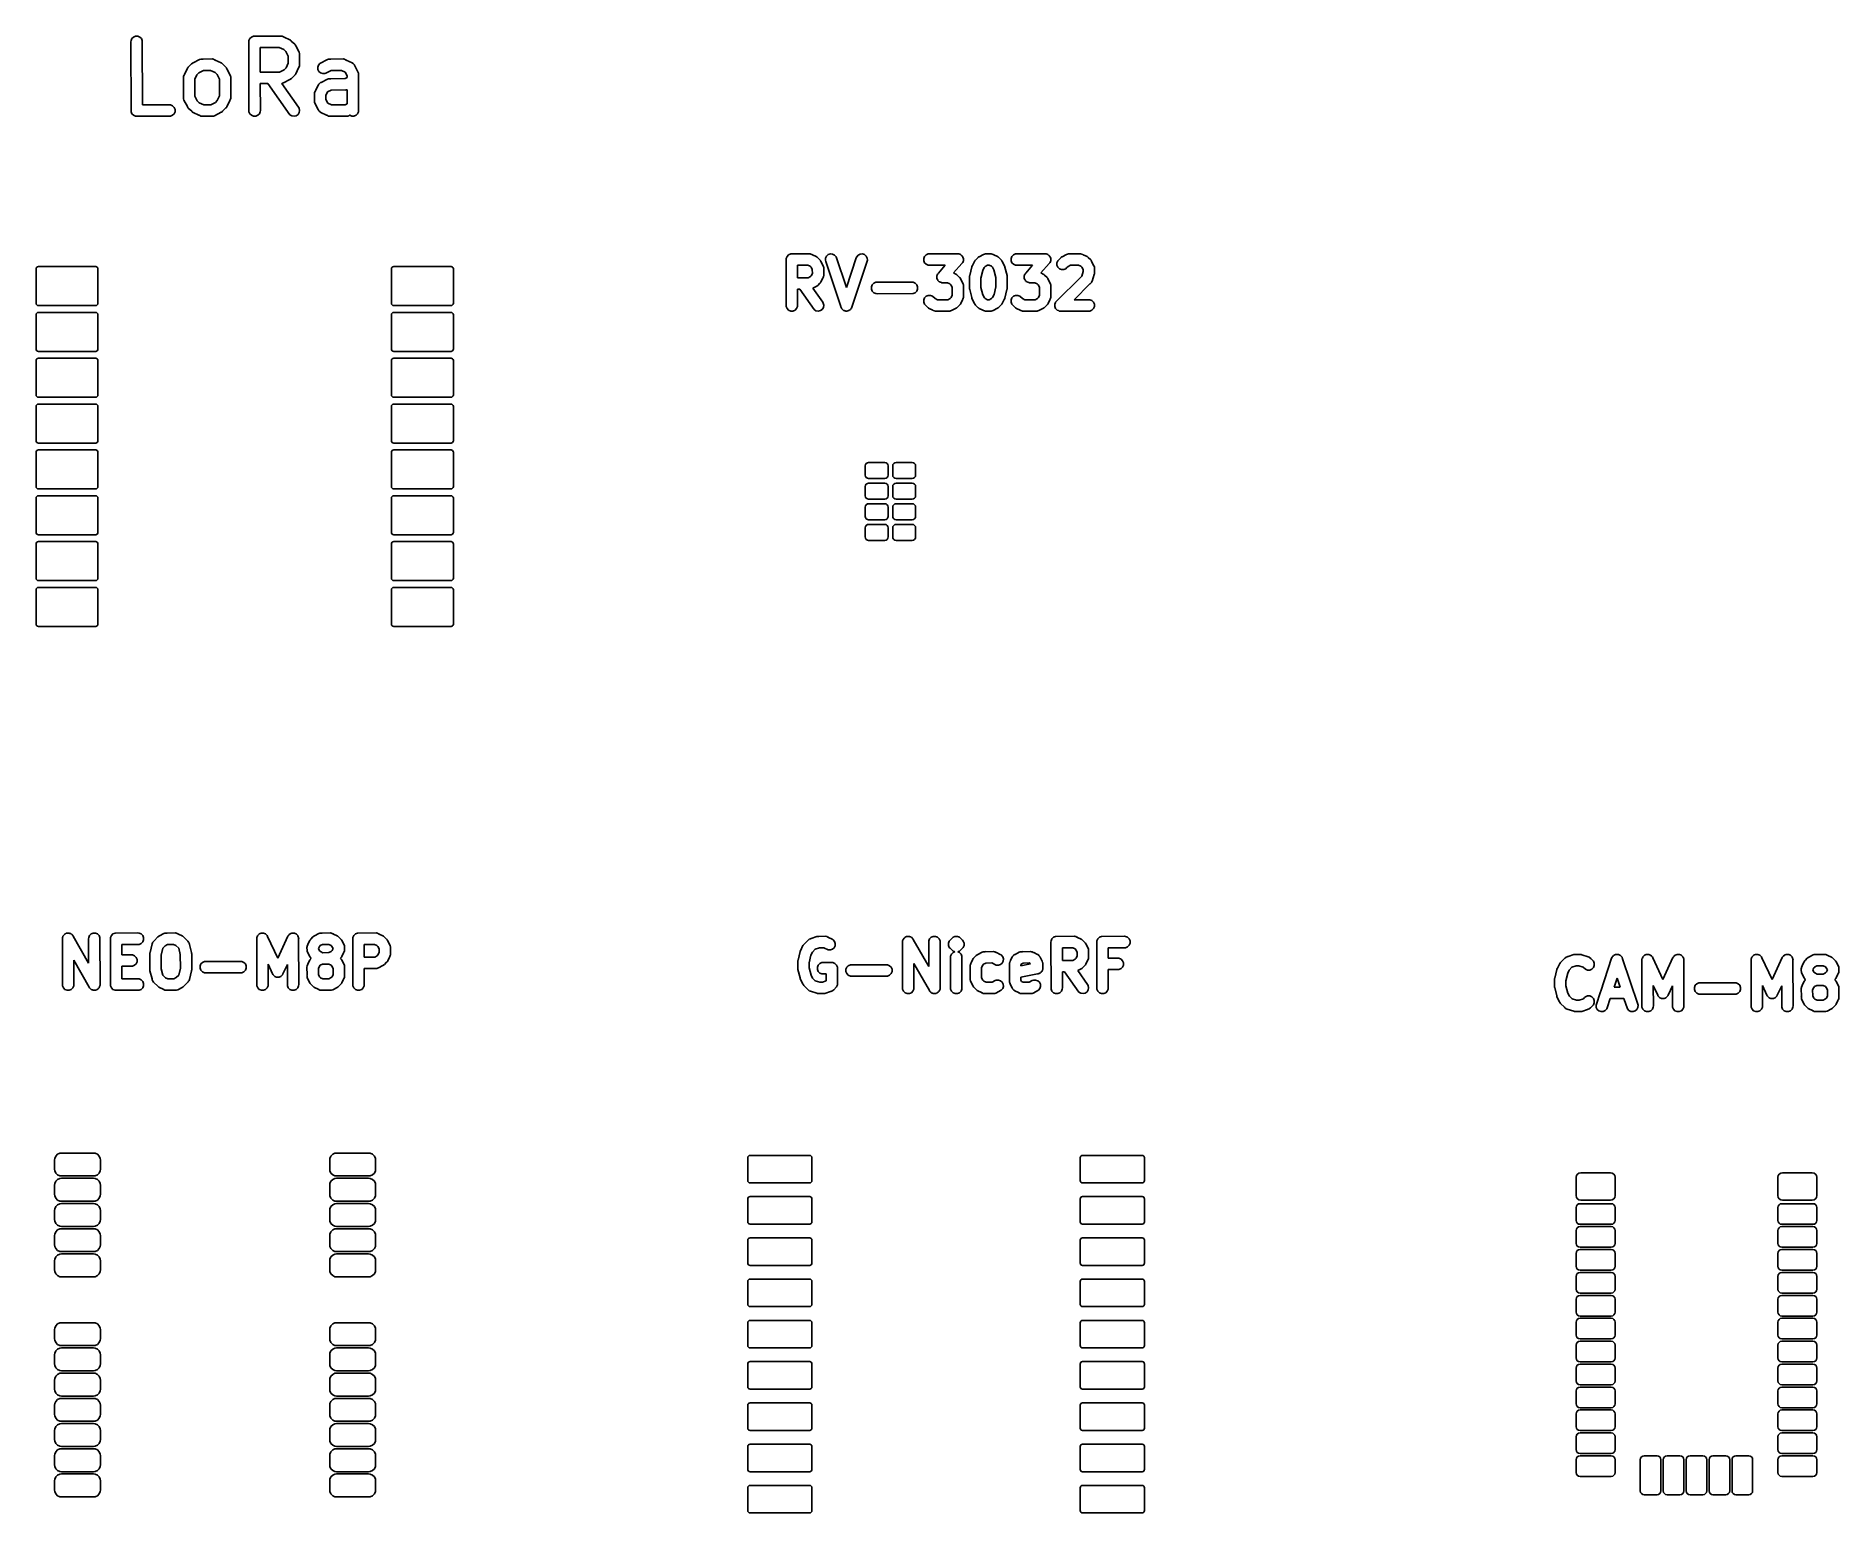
# Model space of a CAD drawing. Extents: x 63.6 to 142.2, y 84.8 to 149.3.
import ezdxf

# ---------------------------------------------------------------- set-up
doc = ezdxf.new("R2010")
doc.units = 0
doc.layers.add('BLACK', color=7, linetype='CONTINUOUS')

msp = doc.modelspace()

# ---------------------------------------------------------------- linework, layer by layer
at = {"layer": 'BLACK', "linetype": 'CONTINUOUS'}
for p, q in [((67.696832, 149.011343), (67.701636, 149.060116)), ((67.701636, 145.96257), (67.696832, 149.011343)), ((67.701636, 149.060116), (67.738965, 149.150236)), ((67.738965, 149.150236), (67.807939, 149.21921)), ((67.807939, 149.21921), (67.898059, 149.256539)), ((67.898059, 149.256539), (67.995605, 149.256539)), ((67.995605, 149.256539), (68.085725, 149.21921)), ((68.085725, 149.21921), (68.154699, 149.150236)), ((68.154699, 149.150236), (68.192028, 149.060116)), ((68.192028, 149.060116), (68.196444, 146.25751)), ((72.839689, 149.011343), (72.844493, 149.060116)), ((72.844493, 145.96257), (72.839689, 149.011343)), ((72.844493, 149.060116), (72.881822, 149.150236)), ((72.881822, 149.150236), (72.950796, 149.21921)), ((72.950796, 149.21921), (73.040916, 149.256539)), ((73.040916, 149.256539), (74.232546, 149.261343)), ((74.166325, 148.765684), (73.335354, 148.762334)), ((73.335354, 148.762334), (73.337049, 147.686305)), ((74.363979, 148.67006), (74.166325, 148.765684)), ((74.232546, 149.261343), (74.281319, 149.256539)), ((74.281319, 149.256539), (74.289617, 149.253102)), ((74.289617, 149.253102), (74.298577, 149.252465)), ((74.298577, 149.252465), (74.342762, 149.231089)), ((74.342762, 149.231089), (74.371439, 149.21921)), ((74.452432, 148.584932), (74.363979, 148.67006)), ((74.371439, 149.21921), (74.375304, 149.215345)), ((74.375304, 149.215345), (74.630064, 149.092093)), ((74.630064, 149.092093), (74.651056, 149.078879)), ((74.651056, 149.078879), (74.657153, 149.076353)), ((74.657153, 149.076353), (74.661095, 149.072559)), ((74.661095, 149.072559), (74.67154, 149.065984)), ((74.67154, 149.065984), (74.689783, 149.044949)), ((74.689783, 149.044949), (74.837894, 148.902406)), ((74.837894, 148.902406), (74.853627, 148.883235)), ((74.853627, 148.883235), (74.858616, 148.878908)), ((74.858616, 148.878908), (74.861056, 148.874182)), ((74.861056, 148.874182), (74.868985, 148.864521)), ((74.868985, 148.864521), (74.880897, 148.835761)), ((74.880897, 148.835761), (75.027582, 148.551718)), ((70.028544, 147.582674), (70.151796, 147.837432)), ((70.151796, 147.837432), (70.16501, 147.858425)), ((70.16501, 147.858425), (70.167536, 147.864521)), ((70.167536, 147.864521), (70.17133, 147.868464)), ((70.17133, 147.868464), (70.177905, 147.878908)), ((70.177905, 147.878908), (70.19894, 147.897152)), ((70.19894, 147.897152), (70.341483, 148.045262)), ((70.341483, 148.045262), (70.360654, 148.060996)), ((70.360654, 148.060996), (70.364981, 148.065984)), ((70.364981, 148.065984), (70.369707, 148.068425)), ((70.369707, 148.068425), (70.379368, 148.076353)), ((70.379368, 148.076353), (70.408128, 148.088267)), ((70.408128, 148.088267), (70.692172, 148.23495)), ((70.692172, 148.23495), (70.737944, 148.252465)), ((70.737944, 148.252465), (70.746903, 148.253102)), ((70.746903, 148.253102), (70.755202, 148.256539)), ((70.755202, 148.256539), (70.801878, 148.257009)), ((70.801878, 148.257009), (70.835244, 148.25938)), ((70.835244, 148.25938), (70.841171, 148.257405)), ((70.841171, 148.257405), (71.232546, 148.261343)), ((71.232546, 148.261343), (71.281319, 148.256539)), ((71.281319, 148.256539), (71.289617, 148.253102)), ((71.289617, 148.253102), (71.298577, 148.252465)), ((71.298577, 148.252465), (71.342761, 148.231089)), ((71.342761, 148.231089), (71.371439, 148.21921)), ((71.371439, 148.21921), (71.375304, 148.215345)), ((71.375304, 148.215345), (71.630063, 148.092093)), ((71.630063, 148.092093), (71.651052, 148.07888)), ((71.651052, 148.07888), (71.657151, 148.076354)), ((71.657151, 148.076354), (71.661094, 148.072559)), ((71.661094, 148.072559), (71.671539, 148.065984)), ((71.671539, 148.065984), (71.689781, 148.044951)), ((71.689781, 148.044951), (71.837894, 147.902406)), ((71.837894, 147.902406), (71.853628, 147.883234)), ((71.853628, 147.883234), (71.858616, 147.878908)), ((71.858616, 147.878908), (71.861055, 147.874184)), ((71.861055, 147.874184), (71.868985, 147.864522)), ((71.868985, 147.864522), (71.880899, 147.835757)), ((71.880899, 147.835757), (72.027582, 147.551718)), ((74.377564, 147.791458), (74.46269, 147.87991)), ((74.554504, 148.387277), (74.452432, 148.584932)), ((74.46269, 147.87991), (74.557635, 148.07616)), ((74.557635, 148.07616), (74.554504, 148.387277)), ((75.007976, 147.868585), (74.884725, 147.613826)), ((75.011842, 147.87245), (75.007976, 147.868585)), ((75.02372, 147.901128), (75.011842, 147.87245)), ((75.045097, 147.945312), (75.02372, 147.901128)), ((75.027582, 148.551718), (75.045097, 148.505946)), ((75.045097, 148.505946), (75.045733, 148.496987)), ((75.045733, 147.954272), (75.045097, 147.945312)), ((75.045733, 148.496987), (75.049171, 148.488688)), ((75.049171, 147.96257), (75.045733, 147.954272)), ((75.049171, 148.488688), (75.04964, 148.442012)), ((75.053975, 148.011343), (75.049171, 147.96257)), ((75.04964, 148.442012), (75.052012, 148.408646)), ((75.052012, 148.408646), (75.050036, 148.402719)), ((75.050036, 148.402719), (75.053975, 148.011343)), ((75.841652, 147.899755), (75.872499, 147.992293)), ((75.848567, 147.802455), (75.841652, 147.899755)), ((75.872499, 147.992293), (75.93641, 148.065984)), ((75.93641, 148.065984), (76.263601, 148.23495)), ((76.263601, 148.23495), (76.309373, 148.252465)), ((76.309373, 148.252465), (76.318332, 148.253102)), ((76.318332, 148.253102), (76.326631, 148.256539)), ((76.326631, 148.256539), (76.371598, 148.256888)), ((76.371598, 148.256888), (76.406673, 148.25938)), ((76.406673, 148.25938), (76.413184, 148.25721)), ((76.413184, 148.25721), (76.946832, 148.261343)), ((76.946832, 148.261343), (76.995605, 148.256539)), ((76.995605, 148.256539), (77.003903, 148.253102)), ((77.003903, 148.253102), (77.012863, 148.252465)), ((77.012863, 148.252465), (77.057047, 148.231089)), ((77.057047, 148.231089), (77.085725, 148.21921)), ((77.085725, 148.21921), (77.08959, 148.215345)), ((77.08959, 148.215345), (77.344349, 148.092093)), ((77.344349, 148.092093), (77.352503, 148.08696)), ((77.352503, 148.08696), (77.356352, 148.085677)), ((77.356352, 148.085677), (77.361145, 148.08152)), ((77.361145, 148.08152), (77.385825, 148.065984)), ((77.385825, 148.065984), (77.406364, 148.042303)), ((77.406364, 148.042303), (77.430044, 148.021765)), ((77.430044, 148.021765), (77.43868, 148.005042)), ((77.43868, 148.005042), (77.449737, 147.992293)), ((77.449737, 147.992293), (77.457881, 147.967861)), ((77.457881, 147.967861), (77.59901, 147.694576)), ((69.982546, 147.439915), (69.98735, 147.488688)), ((69.986887, 146.621178), (69.982546, 147.439915)), ((69.98735, 147.488688), (69.990787, 147.496987)), ((69.990787, 147.496987), (69.991424, 147.505946)), ((69.991424, 147.505946), (70.0128, 147.550131)), ((70.0128, 147.550131), (70.024679, 147.578808)), ((70.024679, 147.578808), (70.028544, 147.582674)), ((70.573829, 147.571348), (70.47835, 147.373994)), ((70.47835, 147.373994), (70.482269, 146.634921)), ((70.658957, 147.659801), (70.573829, 147.571348)), ((70.856613, 147.761873), (70.658957, 147.659801)), ((71.167729, 147.765004), (70.856613, 147.761873)), ((71.36398, 147.670059), (71.167729, 147.765004)), ((71.452432, 147.584932), (71.36398, 147.670059)), ((71.554251, 147.387767), (71.452432, 147.584932)), ((71.55817, 146.648694), (71.554251, 147.387767)), ((72.027582, 147.551718), (72.045097, 147.505946)), ((72.045097, 147.505946), (72.045733, 147.496987)), ((72.045733, 147.496987), (72.049171, 147.488688)), ((72.049171, 147.488688), (72.0494, 147.445391)), ((72.0494, 147.445391), (72.052012, 147.408646)), ((72.052012, 147.408646), (72.049633, 147.40151)), ((72.049633, 147.40151), (72.053975, 146.582772)), ((73.337049, 147.686305), (73.790784, 147.688135)), ((73.672583, 147.192265), (73.33783, 147.190916)), ((73.33783, 147.190916), (73.339689, 146.011343)), ((74.631072, 145.830776), (73.672583, 147.192265)), ((73.790784, 147.688135), (73.798557, 147.689856)), ((73.798557, 147.689856), (73.807922, 147.688204)), ((73.807922, 147.688204), (74.180527, 147.689706)), ((74.180527, 147.689706), (74.377564, 147.791458)), ((74.281319, 147.194719), (74.276628, 147.194701)), ((74.276628, 147.194701), (75.008783, 146.154709)), ((74.289617, 147.198157), (74.281319, 147.194719)), ((74.298577, 147.198793), (74.289617, 147.198157)), ((74.344349, 147.216308), (74.298577, 147.198793)), ((74.628392, 147.362992), (74.344349, 147.216308)), ((74.657153, 147.374905), (74.628392, 147.362992)), ((74.666814, 147.382834), (74.657153, 147.374905)), ((74.67154, 147.385274), (74.666814, 147.382834)), ((74.675865, 147.390262), (74.67154, 147.385274)), ((74.695038, 147.405995), (74.675865, 147.390262)), ((74.837581, 147.554108), (74.695038, 147.405995)), ((74.858616, 147.57235), (74.837581, 147.554108)), ((74.86519, 147.582795), (74.858616, 147.57235)), ((74.868985, 147.586737), (74.86519, 147.582795)), ((74.87151, 147.592834), (74.868985, 147.586737)), ((74.884725, 147.613826), (74.87151, 147.592834)), ((75.74283, 146.868388), (75.866082, 147.123146)), ((75.892191, 147.715207), (75.848567, 147.802455)), ((75.866082, 147.123146), (75.871216, 147.131303)), ((75.871216, 147.131303), (75.872499, 147.13515)), ((75.872499, 147.13515), (75.876655, 147.139943)), ((75.876655, 147.139943), (75.892191, 147.164622)), ((75.965882, 147.651296), (75.892191, 147.715207)), ((75.892191, 147.164622), (75.915873, 147.185162)), ((75.915873, 147.185162), (75.93641, 147.208841)), ((75.93641, 147.208841), (75.953133, 147.217478)), ((75.953133, 147.217478), (75.965882, 147.228534)), ((76.05842, 147.620449), (75.965882, 147.651296)), ((75.965882, 147.228534), (75.990315, 147.236679)), ((75.990315, 147.236679), (76.263601, 147.377807)), ((76.15572, 147.627364), (76.05842, 147.620449)), ((76.201492, 147.644879), (76.15572, 147.627364)), ((76.427802, 147.761749), (76.201492, 147.644879)), ((76.263601, 147.377807), (76.309373, 147.395322)), ((76.309373, 147.395322), (76.318332, 147.395959)), ((76.318332, 147.395959), (76.326631, 147.399396)), ((76.326631, 147.399396), (76.370592, 147.399673)), ((76.370592, 147.399673), (76.406673, 147.402237)), ((76.406673, 147.402237), (76.413554, 147.399944)), ((76.413554, 147.399944), (77.037438, 147.403872)), ((76.88148, 147.765264), (76.427802, 147.761749)), ((77.045483, 147.685919), (76.88148, 147.765264)), ((77.037438, 147.403872), (77.125799, 147.449503)), ((77.125557, 147.530861), (77.045483, 147.685919)), ((77.125799, 147.449503), (77.125557, 147.530861)), ((77.59901, 147.694576), (77.616526, 147.648804)), ((77.616526, 147.648804), (77.617162, 147.639844)), ((77.617162, 147.639844), (77.6206, 147.631545)), ((77.6206, 147.631545), (77.620723, 147.589735)), ((77.620723, 147.589735), (77.623441, 147.551504)), ((77.623441, 147.551504), (77.62086, 147.543762)), ((77.62086, 147.543762), (77.621608, 147.291581)), ((77.621608, 147.291581), (77.623441, 147.265789)), ((77.623441, 147.265789), (77.621699, 147.260566)), ((77.621699, 147.260566), (77.625404, 146.011343)), ((68.196444, 146.25751), (69.375404, 146.261343)), ((69.375404, 146.261343), (69.424177, 146.256539)), ((69.984509, 146.614041), (69.986887, 146.621178)), ((69.98712, 146.577297), (69.984509, 146.614041)), ((69.98735, 146.533999), (69.98712, 146.577297)), ((69.990787, 146.525701), (69.98735, 146.533999)), ((69.991424, 146.516741), (69.990787, 146.525701)), ((70.008939, 146.470969), (69.991424, 146.516741)), ((70.15562, 146.186932), (70.008939, 146.470969)), ((70.482269, 146.634921), (70.584088, 146.437756)), ((70.584088, 146.437756), (70.67254, 146.352628)), ((70.67254, 146.352628), (70.86879, 146.257683)), ((71.179907, 146.260814), (71.377563, 146.362886)), ((71.377563, 146.362886), (71.46269, 146.451338)), ((71.46269, 146.451338), (71.55817, 146.648694)), ((72.007976, 146.440014), (71.884725, 146.185255)), ((72.011842, 146.443879), (72.007976, 146.440014)), ((72.02372, 146.472557), (72.011842, 146.443879)), ((72.045097, 146.516741), (72.02372, 146.472557)), ((72.045733, 146.525701), (72.045097, 146.516741)), ((72.049171, 146.533999), (72.045733, 146.525701)), ((72.053975, 146.582772), (72.049171, 146.533999)), ((75.696832, 146.725629), (75.701636, 146.774402)), ((75.700416, 146.476049), (75.696832, 146.725629)), ((75.698795, 146.471184), (75.700416, 146.476049)), ((75.700914, 146.441357), (75.698795, 146.471184)), ((75.701636, 146.391142), (75.700914, 146.441357)), ((75.701636, 146.774402), (75.705073, 146.782701)), ((75.705073, 146.382844), (75.701636, 146.391142)), ((75.705073, 146.782701), (75.70571, 146.79166)), ((75.70571, 146.373884), (75.705073, 146.382844)), ((75.70571, 146.79166), (75.727086, 146.835845)), ((75.723225, 146.328112), (75.70571, 146.373884)), ((75.864355, 146.054823), (75.723225, 146.328112)), ((75.727086, 146.835845), (75.738965, 146.864522)), ((75.738965, 146.864522), (75.74283, 146.868388)), ((76.272255, 146.82428), (76.193645, 146.661794)), ((76.193645, 146.661794), (76.196069, 146.493004)), ((76.196069, 146.493004), (76.276752, 146.336767)), ((76.427653, 146.904529), (76.272255, 146.82428)), ((76.276752, 146.336767), (76.441093, 146.25726)), ((77.051539, 146.908457), (76.427653, 146.904529)), ((77.037439, 146.261015), (77.129182, 146.308392)), ((77.058421, 146.906163), (77.051539, 146.908457)), ((77.094501, 146.908728), (77.058421, 146.906163)), ((77.127401, 146.908935), (77.094501, 146.908728)), ((77.129182, 146.308392), (77.127401, 146.908935)), ((67.738965, 145.87245), (67.701636, 145.96257)), ((67.807939, 145.803476), (67.738965, 145.87245)), ((67.898059, 145.766147), (67.807939, 145.803476)), ((67.946832, 145.761343), (67.898059, 145.766147)), ((69.424177, 145.766147), (67.946832, 145.761343)), ((69.424177, 146.256539), (69.514297, 146.21921)), ((69.514297, 145.803476), (69.424177, 145.766147)), ((69.514297, 146.21921), (69.583271, 146.150236)), ((69.583271, 145.87245), (69.514297, 145.803476)), ((69.583271, 146.150236), (69.6206, 146.060116)), ((69.6206, 145.96257), (69.583271, 145.87245)), ((69.6206, 146.060116), (69.6206, 145.96257)), ((70.167535, 146.158167), (70.15562, 146.186932)), ((70.175464, 146.148505), (70.167535, 146.158167)), ((70.177905, 146.143779), (70.175464, 146.148505)), ((70.182893, 146.139453), (70.177905, 146.143779)), ((70.198626, 146.120282), (70.182893, 146.139453)), ((70.346742, 145.977732), (70.198626, 146.120282)), ((70.364981, 145.956702), (70.346742, 145.977732)), ((70.375422, 145.950129), (70.364981, 145.956702)), ((70.379367, 145.946333), (70.375422, 145.950129)), ((70.385466, 145.943807), (70.379367, 145.946333)), ((70.406457, 145.930593), (70.385466, 145.943807)), ((70.661216, 145.807342), (70.406457, 145.930593)), ((70.665082, 145.803476), (70.661216, 145.807342)), ((70.693758, 145.791598), (70.665082, 145.803476)), ((70.737944, 145.770221), (70.693758, 145.791598)), ((70.746903, 145.769585), (70.737944, 145.770221)), ((70.755202, 145.766147), (70.746903, 145.769585)), ((70.803975, 145.761343), (70.755202, 145.766147)), ((71.195349, 145.765282), (70.803975, 145.761343)), ((70.86879, 146.257683), (71.179907, 146.260814)), ((71.201277, 145.763306), (71.195349, 145.765282)), ((71.234642, 145.765678), (71.201277, 145.763306)), ((71.281319, 145.766147), (71.234642, 145.765678)), ((71.289617, 145.769585), (71.281319, 145.766147)), ((71.298577, 145.770221), (71.289617, 145.769585)), ((71.344349, 145.787736), (71.298577, 145.770221)), ((71.628391, 145.934421), (71.344349, 145.787736)), ((71.657152, 145.946333), (71.628391, 145.934421)), ((71.666813, 145.954262), (71.657152, 145.946333)), ((71.671539, 145.956702), (71.666813, 145.954262)), ((71.675864, 145.96169), (71.671539, 145.956702)), ((71.695037, 145.977423), (71.675864, 145.96169)), ((71.837586, 146.125541), (71.695037, 145.977423)), ((71.858616, 146.143779), (71.837586, 146.125541)), ((71.865189, 146.154221), (71.858616, 146.143779)), ((71.868986, 146.158166), (71.865189, 146.154221)), ((71.871513, 146.164267), (71.868986, 146.158166)), ((71.884725, 146.185255), (71.871513, 146.164267)), ((72.881822, 145.87245), (72.844493, 145.96257)), ((72.950796, 145.803476), (72.881822, 145.87245)), ((73.040916, 145.766147), (72.950796, 145.803476)), ((73.138462, 145.766147), (73.040916, 145.766147)), ((73.228582, 145.803476), (73.138462, 145.766147)), ((73.297556, 145.87245), (73.228582, 145.803476)), ((73.334885, 145.96257), (73.297556, 145.87245)), ((73.339689, 146.011343), (73.334885, 145.96257)), ((74.713334, 145.778354), (74.631072, 145.830776)), ((74.809393, 145.761402), (74.713334, 145.778354)), ((74.904629, 145.782501), (74.809393, 145.761402)), ((74.984542, 145.83844), (74.904629, 145.782501)), ((75.036964, 145.920702), (74.984542, 145.83844)), ((75.008783, 146.154709), (75.032817, 146.111997)), ((75.032817, 146.111997), (75.053916, 146.016761)), ((75.053916, 146.016761), (75.036964, 145.920702)), ((75.872499, 146.030393), (75.864355, 146.054823)), ((75.883553, 146.017647), (75.872499, 146.030393)), ((75.892191, 146.000921), (75.883553, 146.017647)), ((75.915873, 145.980382), (75.892191, 146.000921)), ((75.93641, 145.956702), (75.915873, 145.980382)), ((75.961086, 145.941169), (75.93641, 145.956702)), ((75.965882, 145.937009), (75.961086, 145.941169)), ((75.969732, 145.935726), (75.965882, 145.937009)), ((75.977886, 145.930593), (75.969732, 145.935726)), ((76.232645, 145.807342), (75.977886, 145.930593)), ((76.236511, 145.803476), (76.232645, 145.807342)), ((76.265187, 145.791598), (76.236511, 145.803476)), ((76.309373, 145.770221), (76.265187, 145.791598)), ((76.318332, 145.769585), (76.309373, 145.770221)), ((76.326631, 145.766147), (76.318332, 145.769585)), ((76.375404, 145.761343), (76.326631, 145.766147)), ((77.051538, 145.7656), (76.375404, 145.761343)), ((76.441093, 146.25726), (77.037439, 146.261015)), ((77.05842, 145.763306), (77.051538, 145.7656)), ((77.0945, 145.765871), (77.05842, 145.763306)), ((77.138462, 145.766147), (77.0945, 145.765871)), ((77.14676, 145.769585), (77.138462, 145.766147)), ((77.15572, 145.770221), (77.14676, 145.769585)), ((77.201492, 145.787736), (77.15572, 145.770221)), ((77.234965, 145.805022), (77.201492, 145.787736)), ((77.236511, 145.803476), (77.234965, 145.805022)), ((77.326631, 145.766147), (77.236511, 145.803476)), ((77.424177, 145.766147), (77.326631, 145.766147)), ((77.514297, 145.803476), (77.424177, 145.766147)), ((77.583271, 145.87245), (77.514297, 145.803476)), ((77.6206, 145.96257), (77.583271, 145.87245)), ((77.625404, 146.011343), (77.6206, 145.96257)), ((63.586689, 139.177311), (63.619132, 139.198988)), ((63.619132, 139.198988), (63.6574, 139.2066)), ((63.6574, 139.2066), (66.1574, 139.2066)), ((66.1574, 139.2066), (66.195668, 139.198988)), ((66.195668, 139.198988), (66.228111, 139.177311)), ((79.086689, 139.177311), (79.119132, 139.198988)), ((79.119132, 139.198988), (79.1574, 139.2066)), ((79.1574, 139.2066), (81.6574, 139.2066)), ((81.6574, 139.2066), (81.695668, 139.198988)), ((81.695668, 139.198988), (81.728111, 139.177311)), ((96.271937, 139.510762), (96.276741, 139.559535)), ((96.276741, 137.461989), (96.271937, 139.510762)), ((96.276741, 139.559535), (96.31407, 139.649655)), ((96.31407, 139.649655), (96.383044, 139.718629)), ((96.383044, 139.718629), (96.473164, 139.755958)), ((96.473164, 139.755958), (97.283842, 139.760762)), ((97.218688, 139.264891), (96.76783, 139.26222)), ((96.76783, 139.26222), (96.769124, 138.710093)), ((97.321899, 139.215632), (97.218688, 139.264891)), ((97.283842, 139.760762), (97.332615, 139.755958)), ((97.362232, 139.177357), (97.321899, 139.215632)), ((97.332615, 139.755958), (97.340913, 139.752521)), ((97.340913, 139.752521), (97.349873, 139.751884)), ((97.349873, 139.751884), (97.398636, 139.728611)), ((97.398636, 139.728611), (97.422735, 139.718629)), ((97.422735, 139.718629), (97.425641, 139.715723)), ((97.425641, 139.715723), (97.586122, 139.639131)), ((97.586122, 139.639131), (97.607115, 139.625916)), ((97.607115, 139.625916), (97.61321, 139.623391)), ((97.61321, 139.623391), (97.617317, 139.619493)), ((97.617317, 139.619493), (97.627597, 139.613022)), ((97.627597, 139.613022), (97.643689, 139.594468)), ((97.643689, 139.594468), (97.746333, 139.497063)), ((97.746333, 139.497063), (97.762068, 139.477889)), ((97.762068, 139.477889), (97.767054, 139.473565)), ((97.767054, 139.473565), (97.76958, 139.468736)), ((97.76958, 139.468736), (97.777424, 139.459178)), ((97.777424, 139.459178), (97.788233, 139.433081)), ((97.788233, 139.433081), (97.888401, 139.241613)), ((97.888401, 139.241613), (97.905916, 139.195841)), ((97.905916, 139.195841), (97.906552, 139.186882)), ((97.906552, 139.186882), (97.90999, 139.178583)), ((97.988186, 139.479494), (97.995101, 139.576794)), ((97.999052, 139.431705), (97.988186, 139.479494)), ((97.995101, 139.576794), (98.038724, 139.66404)), ((98.66055, 137.461843), (97.999052, 139.431705)), ((98.038724, 139.66404), (98.112415, 139.727952)), ((98.112415, 139.727952), (98.204955, 139.758799)), ((98.204955, 139.758799), (98.302255, 139.751884)), ((98.302255, 139.751884), (98.389501, 139.708261)), ((98.389501, 139.708261), (98.453413, 139.63457)), ((98.453413, 139.63457), (98.903619, 138.29391)), ((98.903619, 138.29391), (99.332385, 139.589819)), ((99.817593, 139.479494), (99.14006, 137.431705)), ((99.332385, 139.589819), (99.352366, 139.63457)), ((99.352366, 139.63457), (99.416278, 139.708261)), ((99.416278, 139.708261), (99.503524, 139.751884)), ((99.503524, 139.751884), (99.600824, 139.758799)), ((99.600824, 139.758799), (99.693364, 139.727952)), ((99.693364, 139.727952), (99.767055, 139.66404)), ((99.767055, 139.66404), (99.810678, 139.576794)), ((99.810678, 139.576794), (99.817593, 139.479494)), ((102.276741, 139.559535), (102.31407, 139.649655)), ((102.276741, 139.461989), (102.276741, 139.559535)), ((102.31407, 139.371869), (102.276741, 139.461989)), ((102.31407, 139.649655), (102.383044, 139.718629)), ((102.383044, 139.302895), (102.31407, 139.371869)), ((102.383044, 139.718629), (102.473164, 139.755958)), ((102.473164, 139.265566), (102.383044, 139.302895)), ((102.473164, 139.755958), (103.760032, 139.760762)), ((102.521937, 139.260762), (102.473164, 139.265566)), ((103.214632, 139.263348), (102.521937, 139.260762)), ((102.911652, 138.913906), (103.214632, 139.263348)), ((103.94175, 139.345721), (103.578225, 138.92645)), ((103.760032, 139.760762), (103.785823, 139.758222)), ((103.785823, 139.758222), (103.792386, 139.758659)), ((103.792386, 139.758659), (103.796907, 139.75713)), ((103.796907, 139.75713), (103.808805, 139.755958)), ((103.808805, 139.755958), (103.846325, 139.740417)), ((103.846325, 139.740417), (103.884789, 139.727408)), ((103.884789, 139.727408), (103.891133, 139.721857)), ((103.891133, 139.721857), (103.898925, 139.718629)), ((103.898925, 139.718629), (103.927646, 139.689908)), ((103.927646, 139.689908), (103.9582, 139.663173)), ((103.967899, 139.371869), (103.94175, 139.345721)), ((103.9582, 139.663173), (103.961936, 139.655618)), ((103.961936, 139.655618), (103.967899, 139.649655)), ((103.967899, 139.649655), (103.98344, 139.612135)), ((103.971079, 139.379547), (103.967899, 139.371869)), ((103.976678, 139.386004), (103.971079, 139.379547)), ((103.989687, 139.424472), (103.976678, 139.386004)), ((103.98344, 139.612135), (104.001441, 139.575736)), ((104.005228, 139.461989), (103.989687, 139.424472)), ((104.001441, 139.575736), (104.002001, 139.567324)), ((104.002001, 139.567324), (104.005228, 139.559535)), ((104.005228, 139.559535), (104.005228, 139.518927)), ((104.005228, 139.518927), (104.007929, 139.478408)), ((104.007929, 139.478408), (104.005228, 139.470422)), ((104.005228, 139.470422), (104.005228, 139.461989)), ((104.286698, 138.821671), (104.374639, 139.190444)), ((104.374639, 139.190444), (104.375925, 139.194044)), ((104.375925, 139.194044), (104.376053, 139.195841)), ((104.376053, 139.195841), (104.378099, 139.200129)), ((104.378099, 139.200129), (104.391129, 139.236595)), ((104.391129, 139.236595), (104.403421, 139.253185)), ((104.403421, 139.253185), (104.488806, 139.43209)), ((104.488806, 139.43209), (104.502021, 139.453084)), ((104.502021, 139.453084), (104.504546, 139.459178)), ((104.504546, 139.459178), (104.508444, 139.463286)), ((104.508444, 139.463286), (104.514915, 139.473565)), ((104.514915, 139.473565), (104.533469, 139.489658)), ((104.533469, 139.489658), (104.630874, 139.592301)), ((104.630874, 139.592301), (104.650048, 139.608037)), ((104.650048, 139.608037), (104.654372, 139.613022)), ((104.654372, 139.613022), (104.659201, 139.615549)), ((104.659201, 139.615549), (104.668759, 139.623392)), ((104.668759, 139.623392), (104.694856, 139.634202)), ((104.694856, 139.634202), (104.886324, 139.734369)), ((104.886324, 139.734369), (104.932096, 139.751884)), ((104.95058, 139.208201), (104.912305, 139.167868)), ((104.932096, 139.751884), (104.941055, 139.752521)), ((104.941055, 139.752521), (104.949354, 139.755958)), ((104.949354, 139.755958), (105.005198, 139.75708)), ((105.053161, 139.261868), (104.95058, 139.208201)), ((105.005198, 139.75708), (105.029396, 139.758799)), ((105.029396, 139.758799), (105.032887, 139.757636)), ((105.032887, 139.757636), (105.188604, 139.760762)), ((105.126692, 139.263344), (105.053161, 139.261868)), ((105.226661, 139.215632), (105.126692, 139.263344)), ((105.188604, 139.760762), (105.237377, 139.755958)), ((105.266994, 139.177357), (105.226661, 139.215632)), ((105.237377, 139.755958), (105.245675, 139.752521)), ((105.245675, 139.752521), (105.254635, 139.751884)), ((105.254635, 139.751884), (105.303398, 139.728611)), ((105.303398, 139.728611), (105.327497, 139.718629)), ((105.327497, 139.718629), (105.330403, 139.715723)), ((105.330403, 139.715723), (105.490884, 139.639131)), ((105.490884, 139.639131), (105.511877, 139.625916)), ((105.511877, 139.625916), (105.517972, 139.623391)), ((105.517972, 139.623391), (105.522079, 139.619493)), ((105.522079, 139.619493), (105.532359, 139.613022)), ((105.532359, 139.613022), (105.548451, 139.594468)), ((105.548451, 139.594468), (105.651095, 139.497063)), ((105.651095, 139.497063), (105.66683, 139.477889)), ((105.66683, 139.477889), (105.671816, 139.473565)), ((105.671816, 139.473565), (105.674342, 139.468736)), ((105.674342, 139.468736), (105.682186, 139.459178)), ((105.682186, 139.459178), (105.692995, 139.433081)), ((105.692995, 139.433081), (105.793163, 139.241613)), ((105.793163, 139.241613), (105.794528, 139.238046)), ((105.794528, 139.238046), (105.795602, 139.236596)), ((105.795602, 139.236596), (105.796723, 139.232308)), ((105.796723, 139.232308), (105.810678, 139.195841)), ((105.810678, 139.195841), (105.812324, 139.17267)), ((106.086265, 139.559535), (106.123594, 139.649655)), ((106.086265, 139.461989), (106.086265, 139.559535)), ((106.123594, 139.371869), (106.086265, 139.461989)), ((106.123594, 139.649655), (106.192568, 139.718629)), ((106.192568, 139.302895), (106.123594, 139.371869)), ((106.192568, 139.718629), (106.282688, 139.755958)), ((106.282688, 139.265566), (106.192568, 139.302895)), ((106.282688, 139.755958), (107.569556, 139.760762)), ((106.331461, 139.260762), (106.282688, 139.265566)), ((107.024156, 139.263348), (106.331461, 139.260762)), ((106.721176, 138.913906), (107.024156, 139.263348)), ((107.751274, 139.345721), (107.387749, 138.92645)), ((107.569556, 139.760762), (107.595347, 139.758222)), ((107.595347, 139.758222), (107.60191, 139.758659)), ((107.60191, 139.758659), (107.606431, 139.75713)), ((107.606431, 139.75713), (107.618329, 139.755958)), ((107.618329, 139.755958), (107.655849, 139.740417)), ((107.655849, 139.740417), (107.694313, 139.727408)), ((107.694313, 139.727408), (107.700657, 139.721857)), ((107.700657, 139.721857), (107.708449, 139.718629)), ((107.708449, 139.718629), (107.73717, 139.689908)), ((107.73717, 139.689908), (107.767724, 139.663173)), ((107.777423, 139.371869), (107.751274, 139.345721)), ((107.767724, 139.663173), (107.77146, 139.655618)), ((107.77146, 139.655618), (107.777423, 139.649655)), ((107.777423, 139.649655), (107.792964, 139.612135)), ((107.780603, 139.379547), (107.777423, 139.371869)), ((107.786202, 139.386004), (107.780603, 139.379547)), ((107.799211, 139.424472), (107.786202, 139.386004)), ((107.792964, 139.612135), (107.810965, 139.575736)), ((107.814752, 139.461989), (107.799211, 139.424472)), ((107.810965, 139.575736), (107.811525, 139.567324)), ((107.811525, 139.567324), (107.814752, 139.559535)), ((107.814752, 139.559535), (107.814752, 139.518927)), ((107.814752, 139.518927), (107.817453, 139.478408)), ((107.817453, 139.478408), (107.814752, 139.470422)), ((107.814752, 139.470422), (107.814752, 139.461989)), ((108.086265, 139.369058), (108.123594, 139.459178)), ((108.086265, 139.271514), (108.086265, 139.369058)), ((108.123594, 139.181394), (108.086265, 139.271514)), ((108.123594, 139.459178), (108.249922, 139.592301)), ((108.249922, 139.592301), (108.269096, 139.608037)), ((108.269096, 139.608037), (108.27342, 139.613022)), ((108.27342, 139.613022), (108.278249, 139.615549)), ((108.278249, 139.615549), (108.287807, 139.623392)), ((108.287807, 139.623392), (108.313904, 139.634202)), ((108.313904, 139.634202), (108.505372, 139.734369)), ((108.505372, 139.734369), (108.551144, 139.751884)), ((108.569628, 139.208201), (108.508238, 139.143509)), ((108.551144, 139.751884), (108.560103, 139.752521)), ((108.560103, 139.752521), (108.568402, 139.755958)), ((108.568402, 139.755958), (108.61439, 139.756379)), ((108.671039, 139.261255), (108.569628, 139.208201)), ((108.61439, 139.756379), (108.648444, 139.758799)), ((108.648444, 139.758799), (108.6546, 139.756747)), ((108.6546, 139.756747), (109.093366, 139.760762)), ((109.028967, 139.264531), (108.671039, 139.261255)), ((109.131423, 139.215632), (109.028967, 139.264531)), ((109.093366, 139.760762), (109.142139, 139.755958)), ((109.171756, 139.177357), (109.131423, 139.215632)), ((109.142139, 139.755958), (109.150437, 139.752521)), ((109.150437, 139.752521), (109.159397, 139.751884)), ((109.159397, 139.751884), (109.20816, 139.728611)), ((109.20816, 139.728611), (109.232259, 139.718629)), ((109.232259, 139.718629), (109.235165, 139.715723)), ((109.235165, 139.715723), (109.395646, 139.639131)), ((109.395646, 139.639131), (109.416639, 139.625916)), ((109.416639, 139.625916), (109.422734, 139.623391)), ((109.422734, 139.623391), (109.426841, 139.619493)), ((109.426841, 139.619493), (109.437121, 139.613022)), ((109.437121, 139.613022), (109.453213, 139.594468)), ((109.453213, 139.594468), (109.555857, 139.497063)), ((109.555857, 139.497063), (109.571592, 139.477889)), ((109.571592, 139.477889), (109.576578, 139.473565)), ((109.576578, 139.473565), (109.579104, 139.468736)), ((109.579104, 139.468736), (109.586948, 139.459178)), ((109.586948, 139.459178), (109.597757, 139.433081)), ((109.597757, 139.433081), (109.697925, 139.241613)), ((109.697925, 139.241613), (109.71544, 139.195841)), ((109.71544, 139.195841), (109.716076, 139.186882)), ((109.716076, 139.186882), (109.719514, 139.178583)), ((63.5574, 139.1066), (63.565012, 139.144868)), ((63.5574, 137.6066), (63.5574, 139.1066)), ((63.565012, 139.144868), (63.586689, 139.177311)), ((66.228111, 139.177311), (66.249788, 139.144868)), ((66.249788, 139.144868), (66.2574, 139.1066)), ((66.2574, 139.1066), (66.2574, 137.6066)), ((79.0574, 139.1066), (79.065012, 139.144868)), ((79.0574, 137.6066), (79.0574, 139.1066)), ((79.065012, 139.144868), (79.086689, 139.177311)), ((81.728111, 139.177311), (81.749788, 139.144868)), ((81.749788, 139.144868), (81.7574, 139.1066)), ((81.7574, 139.1066), (81.7574, 137.6066)), ((96.769124, 138.710093), (96.984981, 138.711372)), ((96.984981, 138.711372), (96.992709, 138.713084)), ((96.992709, 138.713084), (97.001843, 138.711472)), ((97.001843, 138.711472), (97.230313, 138.712826)), ((97.230313, 138.712826), (97.331389, 138.765705)), ((97.331389, 138.765705), (97.369662, 138.806036)), ((97.415575, 139.075394), (97.362232, 139.177357)), ((97.369662, 138.806036), (97.417989, 138.907296)), ((97.417989, 138.907296), (97.415575, 139.075394)), ((97.748505, 138.484254), (97.651096, 138.381605)), ((97.767054, 138.500341), (97.748505, 138.484254)), ((97.773522, 138.510617), (97.767054, 138.500341)), ((97.777425, 138.514729), (97.773522, 138.510617)), ((97.779952, 138.520832), (97.777425, 138.514729)), ((97.793163, 138.541817), (97.779952, 138.520832)), ((97.869754, 138.702297), (97.793163, 138.541817)), ((97.872661, 138.705203), (97.869754, 138.702297)), ((97.882643, 138.729303), (97.872661, 138.705203)), ((97.905916, 138.778065), (97.882643, 138.729303)), ((97.906552, 138.787025), (97.905916, 138.778065)), ((97.90999, 138.795323), (97.906552, 138.787025)), ((97.90999, 139.178583), (97.910711, 139.128369)), ((97.914794, 138.844096), (97.90999, 138.795323)), ((97.910711, 139.128369), (97.912831, 139.098541)), ((97.912831, 139.098541), (97.911209, 139.093677)), ((97.911209, 139.093677), (97.914794, 138.844096)), ((99.991027, 138.32144), (100.028356, 138.41156)), ((100.028356, 138.41156), (100.09733, 138.480534)), ((100.09733, 138.480534), (100.18745, 138.517863)), ((100.18745, 138.517863), (101.760033, 138.522667)), ((101.760033, 138.522667), (101.808806, 138.517863)), ((101.808806, 138.517863), (101.898926, 138.480534)), ((101.898926, 138.480534), (101.9679, 138.41156)), ((101.9679, 138.41156), (102.005229, 138.32144)), ((102.845467, 138.781212), (102.848169, 138.789202)), ((102.848169, 138.740685), (102.845467, 138.781212)), ((102.848169, 138.797631), (102.863708, 138.835146)), ((102.848169, 138.789202), (102.848169, 138.797631)), ((102.848169, 138.700085), (102.848169, 138.740685)), ((102.851395, 138.692297), (102.848169, 138.700085)), ((102.851956, 138.683884), (102.851395, 138.692297)), ((102.869956, 138.647486), (102.851956, 138.683884)), ((102.863708, 138.835146), (102.876719, 138.873615)), ((102.885498, 138.609965), (102.869956, 138.647486)), ((102.876719, 138.873615), (102.882317, 138.880072)), ((102.882317, 138.880072), (102.885498, 138.887751)), ((102.885498, 138.887751), (102.911652, 138.913906)), ((102.89146, 138.604003), (102.885498, 138.609965)), ((102.895197, 138.596447), (102.89146, 138.604003)), ((102.92575, 138.569713), (102.895197, 138.596447)), ((102.954472, 138.540991), (102.92575, 138.569713)), ((102.962263, 138.537764), (102.954472, 138.540991)), ((102.968608, 138.532212), (102.962263, 138.537764)), ((103.007077, 138.519202), (102.968608, 138.532212)), ((103.044592, 138.503662), (103.007077, 138.519202)), ((103.056485, 138.502491), (103.044592, 138.503662)), ((103.061011, 138.50096), (103.056485, 138.502491)), ((103.067578, 138.501398), (103.061011, 138.50096)), ((103.093365, 138.498858), (103.067578, 138.501398)), ((103.315881, 138.502054), (103.093365, 138.498858)), ((103.417136, 138.453729), (103.315881, 138.502054)), ((103.45747, 138.415453), (103.417136, 138.453729)), ((103.510524, 138.314041), (103.45747, 138.415453)), ((103.578225, 138.92645), (103.68136, 138.877227)), ((103.68136, 138.877227), (103.702351, 138.864013)), ((103.702351, 138.864013), (103.708449, 138.861487)), ((103.708449, 138.861487), (103.712558, 138.857588)), ((103.712558, 138.857588), (103.722835, 138.851118)), ((103.722835, 138.851118), (103.738926, 138.832565)), ((103.738926, 138.832565), (103.841572, 138.735156)), ((103.841572, 138.735156), (103.857305, 138.715985)), ((103.857305, 138.715985), (103.862292, 138.71166)), ((103.862292, 138.71166), (103.864818, 138.706831)), ((103.864818, 138.706831), (103.872663, 138.697272)), ((103.872663, 138.697272), (103.883473, 138.671172)), ((103.883473, 138.671172), (103.983639, 138.479708)), ((103.983639, 138.479708), (104.001154, 138.433936)), ((104.001154, 138.433936), (104.00179, 138.424977)), ((104.00179, 138.424977), (104.005228, 138.416678)), ((104.005228, 138.416678), (104.005648, 138.37069)), ((104.271937, 138.748858), (104.272775, 138.757367)), ((104.276164, 138.286934), (104.271937, 138.748858)), ((104.272233, 138.76101), (104.273767, 138.767447)), ((104.272775, 138.757367), (104.272233, 138.76101)), ((104.273767, 138.767447), (104.276741, 138.797631)), ((104.276741, 138.797631), (104.286698, 138.821671)), ((104.845445, 139.027779), (104.767998, 138.70301)), ((104.767998, 138.70301), (104.771792, 138.288436)), ((104.912305, 139.167868), (104.845445, 139.027779)), ((105.33045, 139.056064), (105.266994, 139.177357)), ((105.414938, 138.733091), (105.33045, 139.056064)), ((105.418732, 138.318516), (105.414938, 138.733091)), ((105.812324, 139.17267), (105.90733, 138.809492)), ((105.90733, 138.809492), (105.90858, 138.801034)), ((105.90858, 138.801034), (105.90999, 138.797631)), ((105.90999, 138.797631), (105.910049, 138.791097)), ((105.910049, 138.791097), (105.914498, 138.76101)), ((105.914498, 138.76101), (105.910566, 138.734592)), ((105.910566, 138.734592), (105.914794, 138.272667)), ((106.654991, 138.781212), (106.657693, 138.789202)), ((106.657693, 138.740685), (106.654991, 138.781212)), ((106.657693, 138.797631), (106.673232, 138.835146)), ((106.657693, 138.789202), (106.657693, 138.797631)), ((106.657693, 138.700085), (106.657693, 138.740685)), ((106.660919, 138.692297), (106.657693, 138.700085)), ((106.66148, 138.683884), (106.660919, 138.692297)), ((106.67948, 138.647486), (106.66148, 138.683884)), ((106.673232, 138.835146), (106.686243, 138.873615)), ((106.695022, 138.609965), (106.67948, 138.647486)), ((106.686243, 138.873615), (106.691841, 138.880072)), ((106.691841, 138.880072), (106.695022, 138.887751)), ((106.695022, 138.887751), (106.721176, 138.913906)), ((106.700984, 138.604003), (106.695022, 138.609965)), ((106.704721, 138.596447), (106.700984, 138.604003)), ((106.735274, 138.569713), (106.704721, 138.596447)), ((106.763996, 138.540991), (106.735274, 138.569713)), ((106.771787, 138.537764), (106.763996, 138.540991)), ((106.778132, 138.532212), (106.771787, 138.537764)), ((106.816601, 138.519202), (106.778132, 138.532212)), ((106.854116, 138.503662), (106.816601, 138.519202)), ((106.866009, 138.502491), (106.854116, 138.503662)), ((106.870535, 138.50096), (106.866009, 138.502491)), ((106.877102, 138.501398), (106.870535, 138.50096)), ((106.902889, 138.498858), (106.877102, 138.501398)), ((107.125405, 138.502054), (106.902889, 138.498858)), ((107.22666, 138.453729), (107.125405, 138.502054)), ((107.266994, 138.415453), (107.22666, 138.453729)), ((107.320048, 138.314041), (107.266994, 138.415453)), ((107.387749, 138.92645), (107.490884, 138.877227)), ((107.490884, 138.877227), (107.511875, 138.864013)), ((107.511875, 138.864013), (107.517973, 138.861487)), ((107.517973, 138.861487), (107.522082, 138.857588)), ((107.522082, 138.857588), (107.532359, 138.851118)), ((107.532359, 138.851118), (107.54845, 138.832565)), ((107.54845, 138.832565), (107.651096, 138.735156)), ((107.651096, 138.735156), (107.666829, 138.715985)), ((107.666829, 138.715985), (107.671816, 138.71166)), ((107.671816, 138.71166), (107.674342, 138.706831)), ((107.674342, 138.706831), (107.682187, 138.697272)), ((107.682187, 138.697272), (107.692997, 138.671172)), ((107.692997, 138.671172), (107.793163, 138.479708)), ((107.793163, 138.479708), (107.810678, 138.433936)), ((107.810678, 138.433936), (107.811314, 138.424977)), ((107.811314, 138.424977), (107.814752, 138.416678)), ((107.814752, 138.416678), (107.815172, 138.37069)), ((108.028355, 137.649654), (109.165587, 138.793469)), ((108.192569, 139.112419), (108.123594, 139.181394)), ((108.282689, 139.07509), (108.192569, 139.112419)), ((108.380233, 139.07509), (108.282689, 139.07509)), ((108.470353, 139.112419), (108.380233, 139.07509)), ((108.508238, 139.143509), (108.470353, 139.112419)), ((109.52504, 138.452463), (108.834947, 137.758376)), ((109.165587, 138.793469), (109.227184, 138.987076)), ((109.225423, 139.074776), (109.171756, 139.177357)), ((109.227184, 138.987076), (109.225423, 139.074776)), ((109.532358, 138.456121), (109.52504, 138.452463)), ((109.557497, 138.485108), (109.532358, 138.456121)), ((109.586948, 138.514728), (109.557497, 138.485108)), ((109.590385, 138.523028), (109.586948, 138.514728)), ((109.59627, 138.529812), (109.590385, 138.523028)), ((109.616251, 138.574563), (109.59627, 138.529812)), ((109.70775, 138.862162), (109.616251, 138.574563)), ((109.719514, 138.890561), (109.70775, 138.862162)), ((109.719514, 139.178583), (109.720635, 139.122739)), ((109.720737, 138.902982), (109.719514, 138.890561)), ((109.720635, 139.122739), (109.722355, 139.098541)), ((109.722355, 138.908066), (109.720737, 138.902982)), ((109.722355, 139.098541), (109.721191, 139.09505)), ((109.721191, 139.09505), (109.724318, 138.939334)), ((109.724318, 138.939334), (109.721886, 138.914653)), ((109.721886, 138.914653), (109.722355, 138.908066)), ((96.86715, 138.215189), (96.770286, 138.214615)), ((96.770286, 138.214615), (96.771937, 137.510762)), ((97.491891, 137.330195), (96.86715, 138.215189)), ((97.587115, 138.339705), (97.439975, 138.262728)), ((97.439975, 138.262728), (97.869602, 137.654128)), ((97.613211, 138.350514), (97.587115, 138.339705)), ((97.622766, 138.358356), (97.613211, 138.350514)), ((97.627597, 138.360883), (97.622766, 138.358356)), ((97.631921, 138.365869), (97.627597, 138.360883)), ((97.651096, 138.381605), (97.631921, 138.365869)), ((97.869602, 137.654128), (97.893636, 137.611417)), ((97.893636, 137.611417), (97.914735, 137.516181)), ((99.991027, 138.223894), (99.991027, 138.32144)), ((100.028356, 138.133774), (99.991027, 138.223894)), ((100.09733, 138.0648), (100.028356, 138.133774)), ((100.18745, 138.027471), (100.09733, 138.0648)), ((100.236223, 138.022667), (100.18745, 138.027471)), ((101.808806, 138.027471), (100.236223, 138.022667)), ((101.898926, 138.0648), (101.808806, 138.027471)), ((101.9679, 138.133774), (101.898926, 138.0648)), ((102.005229, 138.223894), (101.9679, 138.133774)), ((102.005229, 138.32144), (102.005229, 138.223894)), ((102.27674, 137.652468), (102.276741, 137.750012)), ((102.314069, 137.562348), (102.27674, 137.652468)), ((102.276741, 137.750012), (102.31407, 137.840132)), ((102.31407, 137.840132), (102.383046, 137.909107)), ((102.383046, 137.909107), (102.473166, 137.946436)), ((102.473166, 137.946436), (102.57071, 137.946435)), ((102.57071, 137.946435), (102.66083, 137.909106)), ((102.66083, 137.909106), (102.769591, 137.805894)), ((102.769591, 137.805894), (102.872377, 137.756838)), ((102.872377, 137.756838), (103.325362, 137.760346)), ((103.325362, 137.760346), (103.426627, 137.813324)), ((103.426627, 137.813324), (103.4649, 137.853655)), ((103.4649, 137.853655), (103.5138, 137.956115)), ((103.5138, 137.956115), (103.510524, 138.314041)), ((103.964992, 137.749916), (103.888401, 137.589436)), ((103.967899, 137.752822), (103.964992, 137.749916)), ((103.977881, 137.776922), (103.967899, 137.752822)), ((104.001154, 137.825684), (103.977881, 137.776922)), ((104.00179, 137.834644), (104.001154, 137.825684)), ((104.005228, 137.842942), (104.00179, 137.834644)), ((104.010032, 137.891715), (104.005228, 137.842942)), ((104.005648, 138.37069), (104.008069, 138.336636)), ((104.008069, 138.336636), (104.006016, 138.33048)), ((104.006016, 138.33048), (104.010032, 137.891715)), ((104.272233, 138.260515), (104.276164, 138.286934)), ((104.276681, 138.230429), (104.272233, 138.260515)), ((104.276741, 138.223894), (104.276681, 138.230429)), ((104.27815, 138.220492), (104.276741, 138.223894)), ((104.279401, 138.212033), (104.27815, 138.220492)), ((104.374406, 137.848857), (104.279401, 138.212033)), ((104.376053, 137.825684), (104.374406, 137.848857)), ((104.390007, 137.789216), (104.376053, 137.825684)), ((104.391129, 137.78493), (104.390007, 137.789216)), ((104.392201, 137.783482), (104.391129, 137.78493)), ((104.393568, 137.779912), (104.392201, 137.783482)), ((104.493736, 137.588444), (104.393568, 137.779912)), ((104.771792, 138.288436), (104.85628, 137.965462)), ((104.85628, 137.965462), (104.919737, 137.844167)), ((104.919737, 137.844167), (104.960067, 137.805894)), ((104.960067, 137.805894), (105.060039, 137.758181)), ((105.060039, 137.758181), (105.133569, 137.759657)), ((105.133569, 137.759657), (105.236151, 137.813324)), ((105.236151, 137.813324), (105.274424, 137.853655)), ((105.274424, 137.853655), (105.341285, 137.993749)), ((105.341285, 137.993749), (105.418732, 138.318516)), ((105.783308, 137.768338), (105.697925, 137.589436)), ((105.795602, 137.784929), (105.783308, 137.768338)), ((105.808631, 137.821397), (105.795602, 137.784929)), ((105.810678, 137.825684), (105.808631, 137.821397)), ((105.810805, 137.827481), (105.810678, 137.825684)), ((105.812092, 137.831081), (105.810805, 137.827481)), ((105.900032, 138.199855), (105.812092, 137.831081)), ((105.90999, 138.223894), (105.900032, 138.199855)), ((105.912963, 138.254079), (105.90999, 138.223894)), ((105.914498, 138.260515), (105.912963, 138.254079)), ((105.914794, 138.272667), (105.913955, 138.264159)), ((105.913955, 138.264159), (105.914498, 138.260515)), ((106.086264, 137.652468), (106.086265, 137.750012)), ((106.123593, 137.562348), (106.086264, 137.652468)), ((106.086265, 137.750012), (106.123594, 137.840132)), ((106.123594, 137.840132), (106.19257, 137.909107)), ((106.19257, 137.909107), (106.28269, 137.946436)), ((106.28269, 137.946436), (106.380234, 137.946435)), ((106.380234, 137.946435), (106.470354, 137.909106)), ((106.470354, 137.909106), (106.579115, 137.805894)), ((106.579115, 137.805894), (106.681901, 137.756838)), ((106.681901, 137.756838), (107.134886, 137.760346)), ((107.134886, 137.760346), (107.236151, 137.813324)), ((107.236151, 137.813324), (107.274424, 137.853655)), ((107.274424, 137.853655), (107.323324, 137.956115)), ((107.323324, 137.956115), (107.320048, 138.314041)), ((107.774516, 137.749916), (107.697925, 137.589436)), ((107.777423, 137.752822), (107.774516, 137.749916)), ((107.787405, 137.776922), (107.777423, 137.752822)), ((107.810678, 137.825684), (107.787405, 137.776922)), ((107.811314, 137.834644), (107.810678, 137.825684)), ((107.814752, 137.842942), (107.811314, 137.834644)), ((107.819556, 137.891715), (107.814752, 137.842942)), ((107.815172, 138.37069), (107.817593, 138.336636)), ((107.817593, 138.336636), (107.81554, 138.33048)), ((107.81554, 138.33048), (107.819556, 137.891715)), ((107.991027, 137.559535), (108.022107, 137.634569)), ((108.022107, 137.634569), (108.028355, 137.649654)), ((108.834947, 137.758376), (109.474318, 137.760762)), ((109.474318, 137.760762), (109.523091, 137.755958)), ((109.523091, 137.755958), (109.613211, 137.718629)), ((109.613211, 137.718629), (109.682185, 137.649655)), ((109.682185, 137.649655), (109.719514, 137.559535)), ((63.565012, 137.568332), (63.5574, 137.6066)), ((63.5574, 137.1066), (63.565012, 137.144868)), ((63.5574, 135.6066), (63.5574, 137.1066)), ((63.586689, 137.535889), (63.565012, 137.568332)), ((63.565012, 137.144868), (63.586689, 137.177311)), ((63.619132, 137.514212), (63.586689, 137.535889)), ((63.586689, 137.177311), (63.619132, 137.198988)), ((63.6574, 137.5066), (63.619132, 137.514212)), ((63.619132, 137.198988), (63.6574, 137.2066)), ((66.1574, 137.5066), (63.6574, 137.5066)), ((63.6574, 137.2066), (66.1574, 137.2066)), ((66.195668, 137.514212), (66.1574, 137.5066)), ((66.1574, 137.2066), (66.195668, 137.198988)), ((66.228111, 137.535889), (66.195668, 137.514212)), ((66.195668, 137.198988), (66.228111, 137.177311)), ((66.249788, 137.568332), (66.228111, 137.535889)), ((66.228111, 137.177311), (66.249788, 137.144868)), ((66.2574, 137.6066), (66.249788, 137.568332)), ((66.249788, 137.144868), (66.2574, 137.1066)), ((66.2574, 137.1066), (66.2574, 135.6066)), ((79.065012, 137.568332), (79.0574, 137.6066)), ((79.0574, 137.1066), (79.065012, 137.144868)), ((79.0574, 135.6066), (79.0574, 137.1066)), ((79.086689, 137.535889), (79.065012, 137.568332)), ((79.065012, 137.144868), (79.086689, 137.177311)), ((79.119132, 137.514212), (79.086689, 137.535889)), ((79.086689, 137.177311), (79.119132, 137.198988)), ((79.1574, 137.5066), (79.119132, 137.514212)), ((79.119132, 137.198988), (79.1574, 137.2066)), ((81.6574, 137.5066), (79.1574, 137.5066)), ((79.1574, 137.2066), (81.6574, 137.2066)), ((81.695668, 137.514212), (81.6574, 137.5066)), ((81.6574, 137.2066), (81.695668, 137.198988)), ((81.728111, 137.535889), (81.695668, 137.514212)), ((81.695668, 137.198988), (81.728111, 137.177311)), ((81.749788, 137.568332), (81.728111, 137.535889)), ((81.728111, 137.177311), (81.749788, 137.144868)), ((81.7574, 137.6066), (81.749788, 137.568332)), ((81.749788, 137.144868), (81.7574, 137.1066)), ((81.7574, 137.1066), (81.7574, 135.6066)), ((96.31407, 137.371869), (96.276741, 137.461989)), ((96.383044, 137.302895), (96.31407, 137.371869)), ((96.473164, 137.265566), (96.383044, 137.302895)), ((96.57071, 137.265566), (96.473164, 137.265566)), ((96.66083, 137.302895), (96.57071, 137.265566)), ((96.729804, 137.371869), (96.66083, 137.302895)), ((96.767133, 137.461989), (96.729804, 137.371869)), ((96.771937, 137.510762), (96.767133, 137.461989)), ((97.574152, 137.277773), (97.491891, 137.330195)), ((97.670212, 137.260821), (97.574152, 137.277773)), ((97.765448, 137.28192), (97.670212, 137.260821)), ((97.845361, 137.337859), (97.765448, 137.28192)), ((97.897783, 137.420121), (97.845361, 137.337859)), ((97.914735, 137.516181), (97.897783, 137.420121)), ((98.661767, 137.44473), (98.66055, 137.461843)), ((98.675562, 137.417139), (98.661767, 137.44473)), ((98.685699, 137.386954), (98.675562, 137.417139)), ((98.697401, 137.373461), (98.685699, 137.386954)), ((98.70539, 137.357484), (98.697401, 137.373461)), ((98.729071, 137.336945), (98.70539, 137.357484)), ((98.749611, 137.313263), (98.729071, 137.336945)), ((98.765587, 137.305275), (98.749611, 137.313263)), ((98.779081, 137.293572), (98.765587, 137.305275)), ((98.808817, 137.28366), (98.779081, 137.293572)), ((98.836857, 137.26964), (98.808817, 137.28366)), ((98.854675, 137.268374), (98.836857, 137.26964)), ((98.871621, 137.262725), (98.854675, 137.268374)), ((98.902889, 137.264948), (98.871621, 137.262725)), ((98.934157, 137.262725), (98.902889, 137.264948)), ((98.951102, 137.268374), (98.934157, 137.262725)), ((98.968921, 137.26964), (98.951102, 137.268374)), ((98.99696, 137.28366), (98.968921, 137.26964)), ((99.026697, 137.293572), (98.99696, 137.28366)), ((99.04019, 137.305275), (99.026697, 137.293572)), ((99.056167, 137.313263), (99.04019, 137.305275)), ((99.076706, 137.336945), (99.056167, 137.313263)), ((99.100388, 137.357484), (99.076706, 137.336945)), ((99.108376, 137.373461), (99.100388, 137.357484)), ((99.120079, 137.386954), (99.108376, 137.373461)), ((99.14006, 137.431705), (99.120079, 137.386954)), ((102.345159, 137.524463), (102.314069, 137.562348)), ((102.447806, 137.427054), (102.345159, 137.524463)), ((102.463896, 137.408502), (102.447806, 137.427054)), ((102.474171, 137.402034), (102.463896, 137.408502)), ((102.478282, 137.398133), (102.474171, 137.402034)), ((102.484381, 137.395607), (102.478282, 137.398133)), ((102.505372, 137.382393), (102.484381, 137.395607)), ((102.665851, 137.305802), (102.505372, 137.382393)), ((102.668758, 137.302895), (102.665851, 137.305802)), ((102.692857, 137.292913), (102.668758, 137.302895)), ((102.74162, 137.26964), (102.692857, 137.292913)), ((102.750579, 137.269004), (102.74162, 137.26964)), ((102.758878, 137.265566), (102.750579, 137.269004)), ((102.807651, 137.260762), (102.758878, 137.265566)), ((103.341299, 137.264896), (102.807651, 137.260762)), ((103.347811, 137.262725), (103.341299, 137.264896)), ((103.382885, 137.265218), (103.347811, 137.262725)), ((103.427853, 137.265566), (103.382885, 137.265218)), ((103.436151, 137.269004), (103.427853, 137.265566)), ((103.445111, 137.26964), (103.436151, 137.269004)), ((103.490883, 137.287155), (103.445111, 137.26964)), ((103.682353, 137.387324), (103.490883, 137.287155)), ((103.708449, 137.398133), (103.682353, 137.387324)), ((103.718004, 137.405975), (103.708449, 137.398133)), ((103.722835, 137.408502), (103.718004, 137.405975)), ((103.727159, 137.413488), (103.722835, 137.408502)), ((103.746334, 137.429224), (103.727159, 137.413488)), ((103.843743, 137.531873), (103.746334, 137.429224)), ((103.862292, 137.54796), (103.843743, 137.531873)), ((103.86876, 137.558236), (103.862292, 137.54796)), ((103.872663, 137.562348), (103.86876, 137.558236)), ((103.87519, 137.568451), (103.872663, 137.562348)), ((103.888401, 137.589436), (103.87519, 137.568451)), ((104.504545, 137.562348), (104.493736, 137.588444)), ((104.512387, 137.552792), (104.504545, 137.562348)), ((104.514915, 137.54796), (104.512387, 137.552792)), ((104.519901, 137.543636), (104.514915, 137.54796)), ((104.535635, 137.524463), (104.519901, 137.543636)), ((104.638282, 137.427054), (104.535635, 137.524463)), ((104.654372, 137.408502), (104.638282, 137.427054)), ((104.664647, 137.402034), (104.654372, 137.408502)), ((104.668758, 137.398133), (104.664647, 137.402034)), ((104.674857, 137.395607), (104.668758, 137.398133)), ((104.695848, 137.382393), (104.674857, 137.395607)), ((104.856327, 137.305802), (104.695848, 137.382393)), ((104.859234, 137.302895), (104.856327, 137.305802)), ((104.883333, 137.292913), (104.859234, 137.302895)), ((104.932096, 137.26964), (104.883333, 137.292913)), ((104.941055, 137.269004), (104.932096, 137.26964)), ((104.949354, 137.265566), (104.941055, 137.269004)), ((104.998127, 137.260762), (104.949354, 137.265566)), ((105.153843, 137.263889), (104.998127, 137.260762)), ((105.157335, 137.262725), (105.153843, 137.263889)), ((105.181532, 137.264445), (105.157335, 137.262725)), ((105.237377, 137.265566), (105.181532, 137.264445)), ((105.245675, 137.269004), (105.237377, 137.265566)), ((105.254635, 137.26964), (105.245675, 137.269004)), ((105.300407, 137.287155), (105.254635, 137.26964)), ((105.491877, 137.387324), (105.300407, 137.287155)), ((105.517973, 137.398133), (105.491877, 137.387324)), ((105.527528, 137.405975), (105.517973, 137.398133)), ((105.532359, 137.408502), (105.527528, 137.405975)), ((105.536683, 137.413488), (105.532359, 137.408502)), ((105.555858, 137.429224), (105.536683, 137.413488)), ((105.653267, 137.531873), (105.555858, 137.429224)), ((105.671816, 137.54796), (105.653267, 137.531873)), ((105.678284, 137.558236), (105.671816, 137.54796)), ((105.682187, 137.562348), (105.678284, 137.558236)), ((105.684714, 137.568451), (105.682187, 137.562348)), ((105.697925, 137.589436), (105.684714, 137.568451)), ((106.154683, 137.524463), (106.123593, 137.562348)), ((106.25733, 137.427054), (106.154683, 137.524463)), ((106.27342, 137.408502), (106.25733, 137.427054)), ((106.283695, 137.402034), (106.27342, 137.408502)), ((106.287806, 137.398133), (106.283695, 137.402034)), ((106.293905, 137.395607), (106.287806, 137.398133)), ((106.314896, 137.382393), (106.293905, 137.395607)), ((106.475375, 137.305802), (106.314896, 137.382393)), ((106.478282, 137.302895), (106.475375, 137.305802)), ((106.502381, 137.292913), (106.478282, 137.302895)), ((106.551144, 137.26964), (106.502381, 137.292913)), ((106.560103, 137.269004), (106.551144, 137.26964)), ((106.568402, 137.265566), (106.560103, 137.269004)), ((106.617175, 137.260762), (106.568402, 137.265566)), ((107.150823, 137.264896), (106.617175, 137.260762)), ((107.157335, 137.262725), (107.150823, 137.264896)), ((107.192409, 137.265218), (107.157335, 137.262725)), ((107.237377, 137.265566), (107.192409, 137.265218)), ((107.245675, 137.269004), (107.237377, 137.265566)), ((107.254635, 137.26964), (107.245675, 137.269004)), ((107.300407, 137.287155), (107.254635, 137.26964)), ((107.491877, 137.387324), (107.300407, 137.287155)), ((107.517973, 137.398133), (107.491877, 137.387324)), ((107.527528, 137.405975), (107.517973, 137.398133)), ((107.532359, 137.408502), (107.527528, 137.405975)), ((107.536683, 137.413488), (107.532359, 137.408502)), ((107.555858, 137.429224), (107.536683, 137.413488)), ((107.653267, 137.531873), (107.555858, 137.429224)), ((107.671816, 137.54796), (107.653267, 137.531873)), ((107.678284, 137.558236), (107.671816, 137.54796)), ((107.682187, 137.562348), (107.678284, 137.558236)), ((107.684714, 137.568451), (107.682187, 137.562348)), ((107.697925, 137.589436), (107.684714, 137.568451)), ((107.991027, 137.461989), (107.991027, 137.559535)), ((108.028356, 137.371869), (107.991027, 137.461989)), ((108.06624, 137.333985), (108.028356, 137.371869)), ((108.097331, 137.302894), (108.06624, 137.333985)), ((108.147968, 137.28192), (108.097331, 137.302894)), ((108.18745, 137.265566), (108.147968, 137.28192)), ((108.236223, 137.260762), (108.18745, 137.265566)), ((109.523091, 137.265566), (108.236223, 137.260762)), ((109.613211, 137.302895), (109.523091, 137.265566)), ((109.682185, 137.371869), (109.613211, 137.302895)), ((109.719514, 137.461989), (109.682185, 137.371869)), ((109.719514, 137.559535), (109.719514, 137.461989)), ((63.565012, 135.568332), (63.5574, 135.6066)), ((63.586689, 135.535889), (63.565012, 135.568332)), ((63.619132, 135.514212), (63.586689, 135.535889)), ((63.6574, 135.5066), (63.619132, 135.514212)), ((66.1574, 135.5066), (63.6574, 135.5066)), ((66.195668, 135.514212), (66.1574, 135.5066)), ((66.228111, 135.535889), (66.195668, 135.514212)), ((66.249788, 135.568332), (66.228111, 135.535889)), ((66.2574, 135.6066), (66.249788, 135.568332)), ((79.065012, 135.568332), (79.0574, 135.6066)), ((79.086689, 135.535889), (79.065012, 135.568332)), ((79.119132, 135.514212), (79.086689, 135.535889)), ((79.1574, 135.5066), (79.119132, 135.514212)), ((81.6574, 135.5066), (79.1574, 135.5066)), ((81.695668, 135.514212), (81.6574, 135.5066)), ((81.728111, 135.535889), (81.695668, 135.514212)), ((81.749788, 135.568332), (81.728111, 135.535889)), ((81.7574, 135.6066), (81.749788, 135.568332)), ((63.5574, 135.1066), (63.565012, 135.144868)), ((63.5574, 133.6066), (63.5574, 135.1066)), ((63.565012, 135.144868), (63.586689, 135.177311)), ((63.586689, 135.177311), (63.619132, 135.198988)), ((63.619132, 135.198988), (63.6574, 135.2066)), ((63.6574, 135.2066), (66.1574, 135.2066)), ((66.1574, 135.2066), (66.195668, 135.198988)), ((66.195668, 135.198988), (66.228111, 135.177311)), ((66.228111, 135.177311), (66.249788, 135.144868)), ((66.249788, 135.144868), (66.2574, 135.1066)), ((66.2574, 135.1066), (66.2574, 133.6066)), ((79.0574, 135.1066), (79.065012, 135.144868)), ((79.0574, 133.6066), (79.0574, 135.1066)), ((79.065012, 135.144868), (79.086689, 135.177311)), ((79.086689, 135.177311), (79.119132, 135.198988)), ((79.119132, 135.198988), (79.1574, 135.2066)), ((79.1574, 135.2066), (81.6574, 135.2066)), ((81.6574, 135.2066), (81.695668, 135.198988)), ((81.695668, 135.198988), (81.728111, 135.177311)), ((81.728111, 135.177311), (81.749788, 135.144868)), ((81.749788, 135.144868), (81.7574, 135.1066)), ((81.7574, 135.1066), (81.7574, 133.6066)), ((63.565012, 133.568332), (63.5574, 133.6066)), ((63.5574, 133.1066), (63.565012, 133.144868)), ((63.5574, 131.6066), (63.5574, 133.1066)), ((63.586689, 133.535889), (63.565012, 133.568332)), ((63.565012, 133.144868), (63.586689, 133.177311)), ((63.619132, 133.514212), (63.586689, 133.535889)), ((63.586689, 133.177311), (63.619132, 133.198988)), ((63.6574, 133.5066), (63.619132, 133.514212)), ((63.619132, 133.198988), (63.6574, 133.2066)), ((66.1574, 133.5066), (63.6574, 133.5066)), ((63.6574, 133.2066), (66.1574, 133.2066)), ((66.195668, 133.514212), (66.1574, 133.5066)), ((66.1574, 133.2066), (66.195668, 133.198988)), ((66.228111, 133.535889), (66.195668, 133.514212)), ((66.195668, 133.198988), (66.228111, 133.177311)), ((66.249788, 133.568332), (66.228111, 133.535889)), ((66.228111, 133.177311), (66.249788, 133.144868)), ((66.2574, 133.6066), (66.249788, 133.568332)), ((66.249788, 133.144868), (66.2574, 133.1066)), ((66.2574, 133.1066), (66.2574, 131.6066)), ((79.065012, 133.568332), (79.0574, 133.6066)), ((79.0574, 133.1066), (79.065012, 133.144868)), ((79.0574, 131.6066), (79.0574, 133.1066)), ((79.086689, 133.535889), (79.065012, 133.568332)), ((79.065012, 133.144868), (79.086689, 133.177311)), ((79.119132, 133.514212), (79.086689, 133.535889)), ((79.086689, 133.177311), (79.119132, 133.198988)), ((79.1574, 133.5066), (79.119132, 133.514212)), ((79.119132, 133.198988), (79.1574, 133.2066)), ((81.6574, 133.5066), (79.1574, 133.5066)), ((79.1574, 133.2066), (81.6574, 133.2066)), ((81.695668, 133.514212), (81.6574, 133.5066)), ((81.6574, 133.2066), (81.695668, 133.198988)), ((81.728111, 133.535889), (81.695668, 133.514212)), ((81.695668, 133.198988), (81.728111, 133.177311)), ((81.749788, 133.568332), (81.728111, 133.535889)), ((81.728111, 133.177311), (81.749788, 133.144868)), ((81.7574, 133.6066), (81.749788, 133.568332)), ((81.749788, 133.144868), (81.7574, 133.1066)), ((81.7574, 133.1066), (81.7574, 131.6066)), ((63.565012, 131.568332), (63.5574, 131.6066)), ((63.586689, 131.535889), (63.565012, 131.568332)), ((63.619132, 131.514212), (63.586689, 131.535889)), ((63.6574, 131.5066), (63.619132, 131.514212)), ((66.1574, 131.5066), (63.6574, 131.5066)), ((66.195668, 131.514212), (66.1574, 131.5066)), ((66.228111, 131.535889), (66.195668, 131.514212)), ((66.249788, 131.568332), (66.228111, 131.535889)), ((66.2574, 131.6066), (66.249788, 131.568332)), ((79.065012, 131.568332), (79.0574, 131.6066)), ((79.086689, 131.535889), (79.065012, 131.568332)), ((79.119132, 131.514212), (79.086689, 131.535889)), ((79.1574, 131.5066), (79.119132, 131.514212)), ((81.6574, 131.5066), (79.1574, 131.5066)), ((81.695668, 131.514212), (81.6574, 131.5066)), ((81.728111, 131.535889), (81.695668, 131.514212)), ((81.749788, 131.568332), (81.728111, 131.535889)), ((81.7574, 131.6066), (81.749788, 131.568332)), ((63.5574, 131.1066), (63.565012, 131.144868)), ((63.5574, 129.6066), (63.5574, 131.1066)), ((63.565012, 131.144868), (63.586689, 131.177311)), ((63.586689, 131.177311), (63.619132, 131.198988)), ((63.619132, 131.198988), (63.6574, 131.2066)), ((63.6574, 131.2066), (66.1574, 131.2066)), ((66.1574, 131.2066), (66.195668, 131.198988)), ((66.195668, 131.198988), (66.228111, 131.177311)), ((66.228111, 131.177311), (66.249788, 131.144868)), ((66.249788, 131.144868), (66.2574, 131.1066)), ((66.2574, 131.1066), (66.2574, 129.6066)), ((79.0574, 131.1066), (79.065012, 131.144868)), ((79.0574, 129.6066), (79.0574, 131.1066)), ((79.065012, 131.144868), (79.086689, 131.177311)), ((79.086689, 131.177311), (79.119132, 131.198988)), ((79.119132, 131.198988), (79.1574, 131.2066)), ((79.1574, 131.2066), (81.6574, 131.2066)), ((81.6574, 131.2066), (81.695668, 131.198988)), ((81.695668, 131.198988), (81.728111, 131.177311)), ((81.728111, 131.177311), (81.749788, 131.144868)), ((81.749788, 131.144868), (81.7574, 131.1066)), ((81.7574, 131.1066), (81.7574, 129.6066)), ((99.7222, 130.5096), (99.733618, 130.567003)), ((99.733618, 130.567003), (99.766134, 130.615666)), ((99.766134, 130.615666), (99.814797, 130.648182)), ((99.814797, 130.648182), (99.8722, 130.6596)), ((99.8722, 130.6596), (100.5722, 130.6596)), ((100.5722, 130.6596), (100.629603, 130.648182)), ((100.629603, 130.648182), (100.678266, 130.615666)), ((100.678266, 130.615666), (100.710782, 130.567003)), ((100.710782, 130.567003), (100.7222, 130.5096)), ((100.9222, 130.5096), (100.933618, 130.567003)), ((100.933618, 130.567003), (100.966134, 130.615666)), ((100.966134, 130.615666), (101.014797, 130.648182)), ((101.014797, 130.648182), (101.0722, 130.6596)), ((101.0722, 130.6596), (101.7722, 130.6596)), ((101.7722, 130.6596), (101.829603, 130.648182)), ((101.829603, 130.648182), (101.878266, 130.615666)), ((101.878266, 130.615666), (101.910782, 130.567003)), ((101.910782, 130.567003), (101.9222, 130.5096)), ((99.7222, 130.1096), (99.7222, 130.5096)), ((99.733618, 130.052197), (99.7222, 130.1096)), ((99.766134, 130.003534), (99.733618, 130.052197)), ((99.814797, 129.971018), (99.766134, 130.003534)), ((99.766134, 129.715666), (99.814797, 129.748182)), ((99.8722, 129.9596), (99.814797, 129.971018)), ((99.814797, 129.748182), (99.8722, 129.7596)), ((100.5722, 129.9596), (99.8722, 129.9596)), ((99.8722, 129.7596), (100.5722, 129.7596)), ((100.629603, 129.971018), (100.5722, 129.9596)), ((100.5722, 129.7596), (100.629603, 129.748182)), ((100.678266, 130.003534), (100.629603, 129.971018)), ((100.629603, 129.748182), (100.678266, 129.715666)), ((100.710782, 130.052197), (100.678266, 130.003534)), ((100.7222, 130.1096), (100.710782, 130.052197)), ((100.7222, 130.5096), (100.7222, 130.1096)), ((100.9222, 130.1096), (100.9222, 130.5096)), ((100.933618, 130.052197), (100.9222, 130.1096)), ((100.966134, 130.003534), (100.933618, 130.052197)), ((101.014797, 129.971018), (100.966134, 130.003534)), ((100.966134, 129.715666), (101.014797, 129.748182)), ((101.0722, 129.9596), (101.014797, 129.971018)), ((101.014797, 129.748182), (101.0722, 129.7596)), ((101.7722, 129.9596), (101.0722, 129.9596)), ((101.0722, 129.7596), (101.7722, 129.7596)), ((101.829603, 129.971018), (101.7722, 129.9596)), ((101.7722, 129.7596), (101.829603, 129.748182)), ((101.878266, 130.003534), (101.829603, 129.971018)), ((101.829603, 129.748182), (101.878266, 129.715666)), ((101.910782, 130.052197), (101.878266, 130.003534)), ((101.9222, 130.1096), (101.910782, 130.052197)), ((101.9222, 130.5096), (101.9222, 130.1096)), ((63.565012, 129.568332), (63.5574, 129.6066)), ((63.5574, 129.1066), (63.565012, 129.144868)), ((63.5574, 127.6066), (63.5574, 129.1066)), ((63.586689, 129.535889), (63.565012, 129.568332)), ((63.565012, 129.144868), (63.586689, 129.177311)), ((63.619132, 129.514212), (63.586689, 129.535889)), ((63.586689, 129.177311), (63.619132, 129.198988)), ((63.6574, 129.5066), (63.619132, 129.514212)), ((63.619132, 129.198988), (63.6574, 129.2066)), ((66.1574, 129.5066), (63.6574, 129.5066)), ((63.6574, 129.2066), (66.1574, 129.2066)), ((66.195668, 129.514212), (66.1574, 129.5066)), ((66.1574, 129.2066), (66.195668, 129.198988)), ((66.228111, 129.535889), (66.195668, 129.514212)), ((66.195668, 129.198988), (66.228111, 129.177311)), ((66.249788, 129.568332), (66.228111, 129.535889)), ((66.228111, 129.177311), (66.249788, 129.144868)), ((66.2574, 129.6066), (66.249788, 129.568332)), ((66.249788, 129.144868), (66.2574, 129.1066)), ((66.2574, 129.1066), (66.2574, 127.6066)), ((79.065012, 129.568332), (79.0574, 129.6066)), ((79.0574, 129.1066), (79.065012, 129.144868)), ((79.0574, 127.6066), (79.0574, 129.1066)), ((79.086689, 129.535889), (79.065012, 129.568332)), ((79.065012, 129.144868), (79.086689, 129.177311)), ((79.119132, 129.514212), (79.086689, 129.535889)), ((79.086689, 129.177311), (79.119132, 129.198988)), ((79.1574, 129.5066), (79.119132, 129.514212)), ((79.119132, 129.198988), (79.1574, 129.2066)), ((81.6574, 129.5066), (79.1574, 129.5066)), ((79.1574, 129.2066), (81.6574, 129.2066)), ((81.695668, 129.514212), (81.6574, 129.5066)), ((81.6574, 129.2066), (81.695668, 129.198988)), ((81.728111, 129.535889), (81.695668, 129.514212)), ((81.695668, 129.198988), (81.728111, 129.177311)), ((81.749788, 129.568332), (81.728111, 129.535889)), ((81.728111, 129.177311), (81.749788, 129.144868)), ((81.7574, 129.6066), (81.749788, 129.568332)), ((81.749788, 129.144868), (81.7574, 129.1066)), ((81.7574, 129.1066), (81.7574, 127.6066)), ((99.7222, 129.6096), (99.733618, 129.667003)), ((99.7222, 129.2096), (99.7222, 129.6096)), ((99.733618, 129.152197), (99.7222, 129.2096)), ((99.733618, 129.667003), (99.766134, 129.715666)), ((99.766134, 129.103534), (99.733618, 129.152197)), ((99.814797, 129.071018), (99.766134, 129.103534)), ((99.8722, 129.0596), (99.814797, 129.071018)), ((100.5722, 129.0596), (99.8722, 129.0596)), ((100.629603, 129.071018), (100.5722, 129.0596)), ((100.678266, 129.103534), (100.629603, 129.071018)), ((100.678266, 129.715666), (100.710782, 129.667003)), ((100.710782, 129.152197), (100.678266, 129.103534)), ((100.710782, 129.667003), (100.7222, 129.6096)), ((100.7222, 129.2096), (100.710782, 129.152197)), ((100.7222, 129.6096), (100.7222, 129.2096)), ((100.9222, 129.6096), (100.933618, 129.667003)), ((100.9222, 129.2096), (100.9222, 129.6096)), ((100.933618, 129.152197), (100.9222, 129.2096)), ((100.933618, 129.667003), (100.966134, 129.715666)), ((100.966134, 129.103534), (100.933618, 129.152197)), ((101.014797, 129.071018), (100.966134, 129.103534)), ((101.0722, 129.0596), (101.014797, 129.071018)), ((101.7722, 129.0596), (101.0722, 129.0596)), ((101.829603, 129.071018), (101.7722, 129.0596)), ((101.878266, 129.103534), (101.829603, 129.071018)), ((101.878266, 129.715666), (101.910782, 129.667003)), ((101.910782, 129.152197), (101.878266, 129.103534)), ((101.910782, 129.667003), (101.9222, 129.6096)), ((101.9222, 129.2096), (101.910782, 129.152197)), ((101.9222, 129.6096), (101.9222, 129.2096)), ((99.7222, 128.7096), (99.733618, 128.767003)), ((99.7222, 128.3096), (99.7222, 128.7096)), ((99.733618, 128.252197), (99.7222, 128.3096)), ((99.733618, 128.767003), (99.766134, 128.815666)), ((99.766134, 128.203534), (99.733618, 128.252197)), ((99.766134, 128.815666), (99.814797, 128.848182)), ((99.814797, 128.171018), (99.766134, 128.203534)), ((99.814797, 128.848182), (99.8722, 128.8596)), ((99.8722, 128.8596), (100.5722, 128.8596)), ((100.5722, 128.8596), (100.629603, 128.848182)), ((100.629603, 128.848182), (100.678266, 128.815666)), ((100.678266, 128.203534), (100.629603, 128.171018)), ((100.678266, 128.815666), (100.710782, 128.767003)), ((100.710782, 128.252197), (100.678266, 128.203534)), ((100.710782, 128.767003), (100.7222, 128.7096)), ((100.7222, 128.3096), (100.710782, 128.252197)), ((100.7222, 128.7096), (100.7222, 128.3096)), ((100.9222, 128.7096), (100.933618, 128.767003)), ((100.9222, 128.3096), (100.9222, 128.7096)), ((100.933618, 128.252197), (100.9222, 128.3096)), ((100.933618, 128.767003), (100.966134, 128.815666)), ((100.966134, 128.203534), (100.933618, 128.252197)), ((100.966134, 128.815666), (101.014797, 128.848182)), ((101.014797, 128.171018), (100.966134, 128.203534)), ((101.014797, 128.848182), (101.0722, 128.8596)), ((101.0722, 128.8596), (101.7722, 128.8596)), ((101.7722, 128.8596), (101.829603, 128.848182)), ((101.829603, 128.848182), (101.878266, 128.815666)), ((101.878266, 128.203534), (101.829603, 128.171018)), ((101.878266, 128.815666), (101.910782, 128.767003)), ((101.910782, 128.252197), (101.878266, 128.203534)), ((101.910782, 128.767003), (101.9222, 128.7096)), ((101.9222, 128.3096), (101.910782, 128.252197)), ((101.9222, 128.7096), (101.9222, 128.3096)), ((63.565012, 127.568332), (63.5574, 127.6066)), ((63.586689, 127.535889), (63.565012, 127.568332)), ((63.619132, 127.514212), (63.586689, 127.535889)), ((63.6574, 127.5066), (63.619132, 127.514212)), ((66.1574, 127.5066), (63.6574, 127.5066)), ((66.195668, 127.514212), (66.1574, 127.5066)), ((66.228111, 127.535889), (66.195668, 127.514212)), ((66.249788, 127.568332), (66.228111, 127.535889)), ((66.2574, 127.6066), (66.249788, 127.568332)), ((79.065012, 127.568332), (79.0574, 127.6066)), ((79.086689, 127.535889), (79.065012, 127.568332)), ((79.119132, 127.514212), (79.086689, 127.535889)), ((79.1574, 127.5066), (79.119132, 127.514212)), ((81.6574, 127.5066), (79.1574, 127.5066)), ((81.695668, 127.514212), (81.6574, 127.5066)), ((81.728111, 127.535889), (81.695668, 127.514212)), ((81.749788, 127.568332), (81.728111, 127.535889)), ((81.7574, 127.6066), (81.749788, 127.568332)), ((99.7222, 127.8096), (99.733618, 127.867003)), ((99.7222, 127.4096), (99.7222, 127.8096)), ((99.733618, 127.352197), (99.7222, 127.4096)), ((99.733618, 127.867003), (99.766134, 127.915666)), ((99.766134, 127.915666), (99.814797, 127.948182)), ((99.8722, 128.1596), (99.814797, 128.171018)), ((99.814797, 127.948182), (99.8722, 127.9596)), ((100.5722, 128.1596), (99.8722, 128.1596)), ((99.8722, 127.9596), (100.5722, 127.9596)), ((100.629603, 128.171018), (100.5722, 128.1596)), ((100.5722, 127.9596), (100.629603, 127.948182)), ((100.629603, 127.948182), (100.678266, 127.915666)), ((100.678266, 127.915666), (100.710782, 127.867003)), ((100.710782, 127.867003), (100.7222, 127.8096)), ((100.7222, 127.4096), (100.710782, 127.352197)), ((100.7222, 127.8096), (100.7222, 127.4096)), ((100.9222, 127.8096), (100.933618, 127.867003)), ((100.9222, 127.4096), (100.9222, 127.8096)), ((100.933618, 127.352197), (100.9222, 127.4096)), ((100.933618, 127.867003), (100.966134, 127.915666)), ((100.966134, 127.915666), (101.014797, 127.948182)), ((101.0722, 128.1596), (101.014797, 128.171018)), ((101.014797, 127.948182), (101.0722, 127.9596)), ((101.7722, 128.1596), (101.0722, 128.1596)), ((101.0722, 127.9596), (101.7722, 127.9596)), ((101.829603, 128.171018), (101.7722, 128.1596)), ((101.7722, 127.9596), (101.829603, 127.948182)), ((101.829603, 127.948182), (101.878266, 127.915666)), ((101.878266, 127.915666), (101.910782, 127.867003)), ((101.910782, 127.867003), (101.9222, 127.8096)), ((101.9222, 127.4096), (101.910782, 127.352197)), ((101.9222, 127.8096), (101.9222, 127.4096)), ((63.5574, 127.1066), (63.565012, 127.144868)), ((63.5574, 125.6066), (63.5574, 127.1066)), ((63.565012, 127.144868), (63.586689, 127.177311)), ((63.586689, 127.177311), (63.619132, 127.198988)), ((63.619132, 127.198988), (63.6574, 127.2066)), ((63.6574, 127.2066), (66.1574, 127.2066)), ((66.1574, 127.2066), (66.195668, 127.198988)), ((66.195668, 127.198988), (66.228111, 127.177311)), ((66.228111, 127.177311), (66.249788, 127.144868)), ((66.249788, 127.144868), (66.2574, 127.1066)), ((66.2574, 127.1066), (66.2574, 125.6066)), ((79.0574, 127.1066), (79.065012, 127.144868)), ((79.0574, 125.6066), (79.0574, 127.1066)), ((79.065012, 127.144868), (79.086689, 127.177311)), ((79.086689, 127.177311), (79.119132, 127.198988)), ((79.119132, 127.198988), (79.1574, 127.2066)), ((79.1574, 127.2066), (81.6574, 127.2066)), ((81.6574, 127.2066), (81.695668, 127.198988)), ((81.695668, 127.198988), (81.728111, 127.177311)), ((81.728111, 127.177311), (81.749788, 127.144868)), ((81.749788, 127.144868), (81.7574, 127.1066)), ((81.7574, 127.1066), (81.7574, 125.6066)), ((99.766134, 127.303534), (99.733618, 127.352197)), ((99.814797, 127.271018), (99.766134, 127.303534)), ((99.8722, 127.2596), (99.814797, 127.271018)), ((100.5722, 127.2596), (99.8722, 127.2596)), ((100.629603, 127.271018), (100.5722, 127.2596)), ((100.678266, 127.303534), (100.629603, 127.271018)), ((100.710782, 127.352197), (100.678266, 127.303534)), ((100.966134, 127.303534), (100.933618, 127.352197)), ((101.014797, 127.271018), (100.966134, 127.303534)), ((101.0722, 127.2596), (101.014797, 127.271018)), ((101.7722, 127.2596), (101.0722, 127.2596)), ((101.829603, 127.271018), (101.7722, 127.2596)), ((101.878266, 127.303534), (101.829603, 127.271018)), ((101.910782, 127.352197), (101.878266, 127.303534)), ((63.565012, 125.568332), (63.5574, 125.6066)), ((63.5574, 125.1066), (63.565012, 125.144868)), ((63.5574, 123.6066), (63.5574, 125.1066)), ((63.586689, 125.535889), (63.565012, 125.568332)), ((63.565012, 125.144868), (63.586689, 125.177311)), ((63.619132, 125.514212), (63.586689, 125.535889)), ((63.586689, 125.177311), (63.619132, 125.198988)), ((63.6574, 125.5066), (63.619132, 125.514212)), ((63.619132, 125.198988), (63.6574, 125.2066)), ((66.1574, 125.5066), (63.6574, 125.5066)), ((63.6574, 125.2066), (66.1574, 125.2066)), ((66.195668, 125.514212), (66.1574, 125.5066)), ((66.1574, 125.2066), (66.195668, 125.198988)), ((66.228111, 125.535889), (66.195668, 125.514212)), ((66.195668, 125.198988), (66.228111, 125.177311)), ((66.249788, 125.568332), (66.228111, 125.535889)), ((66.228111, 125.177311), (66.249788, 125.144868)), ((66.2574, 125.6066), (66.249788, 125.568332)), ((66.249788, 125.144868), (66.2574, 125.1066)), ((66.2574, 125.1066), (66.2574, 123.6066)), ((79.065012, 125.568332), (79.0574, 125.6066)), ((79.0574, 125.1066), (79.065012, 125.144868)), ((79.0574, 123.6066), (79.0574, 125.1066)), ((79.086689, 125.535889), (79.065012, 125.568332)), ((79.065012, 125.144868), (79.086689, 125.177311)), ((79.119132, 125.514212), (79.086689, 125.535889)), ((79.086689, 125.177311), (79.119132, 125.198988)), ((79.1574, 125.5066), (79.119132, 125.514212)), ((79.119132, 125.198988), (79.1574, 125.2066)), ((81.6574, 125.5066), (79.1574, 125.5066)), ((79.1574, 125.2066), (81.6574, 125.2066)), ((81.695668, 125.514212), (81.6574, 125.5066)), ((81.6574, 125.2066), (81.695668, 125.198988)), ((81.728111, 125.535889), (81.695668, 125.514212)), ((81.695668, 125.198988), (81.728111, 125.177311)), ((81.749788, 125.568332), (81.728111, 125.535889)), ((81.728111, 125.177311), (81.749788, 125.144868)), ((81.7574, 125.6066), (81.749788, 125.568332)), ((81.749788, 125.144868), (81.7574, 125.1066)), ((81.7574, 125.1066), (81.7574, 123.6066)), ((63.565012, 123.568332), (63.5574, 123.6066)), ((63.586689, 123.535889), (63.565012, 123.568332)), ((63.619132, 123.514212), (63.586689, 123.535889)), ((63.6574, 123.5066), (63.619132, 123.514212)), ((66.1574, 123.5066), (63.6574, 123.5066)), ((66.195668, 123.514212), (66.1574, 123.5066)), ((66.228111, 123.535889), (66.195668, 123.514212)), ((66.249788, 123.568332), (66.228111, 123.535889)), ((66.2574, 123.6066), (66.249788, 123.568332)), ((79.065012, 123.568332), (79.0574, 123.6066)), ((79.086689, 123.535889), (79.065012, 123.568332)), ((79.119132, 123.514212), (79.086689, 123.535889)), ((79.1574, 123.5066), (79.119132, 123.514212)), ((81.6574, 123.5066), (79.1574, 123.5066)), ((81.695668, 123.514212), (81.6574, 123.5066)), ((81.728111, 123.535889), (81.695668, 123.514212)), ((81.749788, 123.568332), (81.728111, 123.535889)), ((81.7574, 123.6066), (81.749788, 123.568332)), ((64.805916, 110.079911), (64.817185, 110.091179)), ((64.817185, 110.091179), (64.847905, 110.103904)), ((64.847905, 110.103904), (64.876774, 110.1204)), ((64.876774, 110.1204), (64.892582, 110.12241)), ((64.892582, 110.12241), (64.907305, 110.128508)), ((64.907305, 110.128508), (64.940556, 110.128508)), ((64.940556, 110.128508), (64.97354, 110.132701)), ((64.97354, 110.132701), (64.988915, 110.128508)), ((64.988915, 110.128508), (65.004851, 110.128508)), ((65.004851, 110.128508), (65.035567, 110.115785)), ((65.035567, 110.115785), (65.067647, 110.107036)), ((65.067647, 110.107036), (65.080247, 110.097278)), ((65.080247, 110.097278), (65.094971, 110.091179)), ((65.094971, 110.091179), (65.118481, 110.067669)), ((65.891068, 110.022205), (65.960042, 110.091179)), ((65.960042, 110.091179), (66.050162, 110.128508)), ((66.050162, 110.128508), (66.147708, 110.128508)), ((66.147708, 110.128508), (66.237828, 110.091179)), ((66.237828, 110.091179), (66.306802, 110.022205)), ((66.843449, 110.022205), (66.912423, 110.091179)), ((66.912423, 110.091179), (67.002543, 110.128508)), ((67.002543, 110.128508), (68.003697, 110.133312)), ((68.003697, 110.133312), (68.05247, 110.128508)), ((68.05247, 110.128508), (68.14259, 110.091179)), ((68.14259, 110.091179), (68.211564, 110.022205)), ((68.938523, 110.006753), (69.129989, 110.106919)), ((69.129989, 110.106919), (69.175761, 110.124434)), ((69.175761, 110.124434), (69.18472, 110.125071)), ((69.18472, 110.125071), (69.193019, 110.128508)), ((69.193019, 110.128508), (69.240564, 110.12904)), ((69.240564, 110.12904), (69.273061, 110.131349)), ((69.273061, 110.131349), (69.27871, 110.129466)), ((69.27871, 110.129466), (69.622745, 110.133312)), ((69.622745, 110.133312), (69.671518, 110.128508)), ((69.671518, 110.128508), (69.679816, 110.125071)), ((69.679816, 110.125071), (69.688776, 110.124434)), ((69.688776, 110.124434), (69.737539, 110.101161)), ((69.737539, 110.101161), (69.761638, 110.091179)), ((69.761638, 110.091179), (69.764544, 110.088273)), ((73.289432, 110.087237), (73.293375, 110.091179)), ((73.293375, 110.091179), (73.333459, 110.107783)), ((73.333459, 110.107783), (73.372775, 110.12613)), ((73.372775, 110.12613), (73.378345, 110.126375)), ((73.378345, 110.126375), (73.383495, 110.128508)), ((73.383495, 110.128508), (73.426882, 110.128508)), ((73.426882, 110.128508), (73.470226, 110.130413)), ((73.470226, 110.130413), (73.475465, 110.128508)), ((73.475465, 110.128508), (73.481041, 110.128508)), ((73.481041, 110.128508), (73.521129, 110.111903)), ((73.521129, 110.111903), (73.561898, 110.097078)), ((73.561898, 110.097078), (73.566009, 110.093313)), ((73.566009, 110.093313), (73.571161, 110.091179)), ((73.571161, 110.091179), (73.601844, 110.060496)), ((74.596024, 110.060496), (74.626708, 110.091179)), ((74.626708, 110.091179), (74.631859, 110.093313)), ((74.631859, 110.093313), (74.635971, 110.097078)), ((74.635971, 110.097078), (74.676743, 110.111905)), ((74.676743, 110.111905), (74.716828, 110.128508)), ((74.716828, 110.128508), (74.722403, 110.128508)), ((74.722403, 110.128508), (74.727642, 110.130413)), ((74.727642, 110.130413), (74.770986, 110.128508)), ((74.770986, 110.128508), (74.814374, 110.128508)), ((74.814374, 110.128508), (74.819524, 110.126375)), ((74.819524, 110.126375), (74.825093, 110.12613)), ((74.825093, 110.12613), (74.864404, 110.107785)), ((74.864404, 110.107785), (74.904494, 110.091179)), ((74.904494, 110.091179), (74.908436, 110.087237)), ((75.700425, 110.006752), (75.891893, 110.106919)), ((75.891893, 110.106919), (75.937665, 110.124434)), ((75.937665, 110.124434), (75.946624, 110.125071)), ((75.946624, 110.125071), (75.954923, 110.128508)), ((75.954923, 110.128508), (76.002468, 110.12904)), ((76.002468, 110.12904), (76.034965, 110.131349)), ((76.034965, 110.131349), (76.040614, 110.129466)), ((76.040614, 110.129466), (76.384649, 110.133312)), ((76.384649, 110.133312), (76.433422, 110.128508)), ((76.433422, 110.128508), (76.44172, 110.125071)), ((76.44172, 110.125071), (76.45068, 110.124434)), ((76.45068, 110.124434), (76.499443, 110.101161)), ((76.499443, 110.101161), (76.523542, 110.091179)), ((76.523542, 110.091179), (76.526448, 110.088273)), ((77.414877, 110.022205), (77.483851, 110.091179)), ((77.483851, 110.091179), (77.573971, 110.128508)), ((77.573971, 110.128508), (78.384649, 110.133312)), ((78.384649, 110.133312), (78.433422, 110.128508)), ((78.433422, 110.128508), (78.44172, 110.125071)), ((78.44172, 110.125071), (78.45068, 110.124434)), ((78.45068, 110.124434), (78.499443, 110.101161)), ((78.499443, 110.101161), (78.523542, 110.091179)), ((78.523542, 110.091179), (78.526448, 110.088273)), ((64.706078, 109.883312), (64.707313, 109.895859)), ((64.710882, 107.834539), (64.706078, 109.883312)), ((64.706689, 109.900774), (64.708424, 109.90714)), ((64.707313, 109.895859), (64.706689, 109.900774)), ((64.708424, 109.90714), (64.710882, 109.932085)), ((64.710882, 109.932085), (64.723605, 109.962802)), ((64.723605, 109.962802), (64.732354, 109.994881)), ((64.732354, 109.994881), (64.742112, 110.007482)), ((64.742112, 110.007482), (64.748211, 110.022205)), ((64.748211, 110.022205), (64.771721, 110.045716)), ((64.771721, 110.045716), (64.79208, 110.072004)), ((64.79208, 110.072004), (64.805916, 110.079911)), ((65.118481, 110.067669), (65.14477, 110.04731)), ((65.14477, 110.04731), (65.152764, 110.033386)), ((65.152764, 110.033386), (65.163945, 110.022205)), ((65.163945, 110.022205), (65.176276, 109.992434)), ((65.176276, 109.992434), (65.851436, 108.816486)), ((65.848935, 109.883312), (65.853739, 109.932085)), ((65.851436, 108.816486), (65.848935, 109.883312)), ((65.853739, 109.932085), (65.891068, 110.022205)), ((66.306802, 110.022205), (66.344131, 109.932085)), ((66.344131, 109.932085), (66.348935, 107.883312)), ((66.801316, 109.883312), (66.80612, 109.932085)), ((66.80612, 107.834539), (66.801316, 109.883312)), ((66.80612, 109.932085), (66.843449, 110.022205)), ((68.05247, 109.638116), (67.297209, 109.634492)), ((67.297209, 109.634492), (67.298279, 109.178113)), ((68.14259, 109.675445), (68.05247, 109.638116)), ((68.211564, 109.744419), (68.14259, 109.675445)), ((68.211564, 110.022205), (68.248893, 109.932085)), ((68.248893, 109.834539), (68.211564, 109.744419)), ((68.248893, 109.932085), (68.248893, 109.834539)), ((68.530363, 109.289459), (68.618304, 109.658232)), ((68.618304, 109.658232), (68.634794, 109.704383)), ((68.634794, 109.704383), (68.64586, 109.719319)), ((68.64586, 109.719319), (68.652973, 109.73649)), ((68.652973, 109.73649), (68.676712, 109.760958)), ((68.676712, 109.760958), (68.692866, 109.782759)), ((68.692866, 109.782759), (68.70483, 109.789938)), ((68.70483, 109.789938), (68.874539, 109.964851)), ((68.874539, 109.964851), (68.893713, 109.980587)), ((68.893713, 109.980587), (68.898037, 109.985572)), ((68.898037, 109.985572), (68.902866, 109.988099)), ((68.902866, 109.988099), (68.912424, 109.995942)), ((68.912424, 109.995942), (68.938523, 110.006753)), ((69.082258, 109.466832), (69.011439, 109.169858)), ((69.191287, 109.579204), (69.082258, 109.466832)), ((69.29587, 109.633917), (69.191287, 109.579204)), ((69.558816, 109.636857), (69.29587, 109.633917)), ((69.65975, 109.588684), (69.558816, 109.636857)), ((69.777523, 109.474415), (69.65975, 109.588684)), ((69.764544, 110.088273), (69.925025, 110.011681)), ((69.849039, 109.20103), (69.777523, 109.474415)), ((69.925025, 110.011681), (69.946018, 109.998466)), ((69.946018, 109.998466), (69.952113, 109.995941)), ((69.952113, 109.995941), (69.955964, 109.992205)), ((69.955964, 109.992205), (69.9665, 109.985572)), ((69.9665, 109.985572), (69.986142, 109.962925)), ((69.986142, 109.962925), (70.180474, 109.774375)), ((70.180474, 109.774375), (70.211565, 109.73649)), ((70.211565, 109.73649), (70.218678, 109.719318)), ((70.218678, 109.719318), (70.229743, 109.704384)), ((70.229743, 109.704384), (70.238106, 109.672415)), ((70.238106, 109.672415), (70.248894, 109.64637)), ((70.248894, 109.64637), (70.248894, 109.631176)), ((70.248894, 109.631176), (70.341471, 109.27728)), ((73.182268, 109.883312), (73.185426, 109.915375)), ((73.187072, 107.834539), (73.182268, 109.883312)), ((73.185167, 109.92127), (73.186318, 109.924438)), ((73.185426, 109.915375), (73.185167, 109.92127)), ((73.186318, 109.924438), (73.187072, 109.932085)), ((73.187072, 109.932085), (73.203677, 109.972174)), ((73.203677, 109.972174), (73.218502, 110.012942)), ((73.218502, 110.012942), (73.222267, 110.017054)), ((73.222267, 110.017054), (73.224401, 110.022205)), ((73.224401, 110.022205), (73.255084, 110.052889)), ((73.255084, 110.052889), (73.284381, 110.084879)), ((73.284381, 110.084879), (73.289432, 110.087237)), ((73.601844, 110.060496), (73.633835, 110.031199)), ((73.633835, 110.031199), (73.636226, 110.026114)), ((73.636226, 110.026114), (73.640135, 110.022205)), ((73.640135, 110.022205), (73.655433, 109.985272)), ((73.655433, 109.985272), (74.099774, 109.040411)), ((74.099774, 109.040411), (74.539055, 109.989033)), ((74.539055, 109.989033), (74.555474, 110.016751)), ((74.555474, 110.016751), (74.557734, 110.022205)), ((74.557734, 110.022205), (74.560118, 110.02459)), ((74.560118, 110.02459), (74.564034, 110.031199)), ((74.564034, 110.031199), (74.596024, 110.060496)), ((74.908436, 110.087237), (74.913488, 110.084879)), ((74.913488, 110.084879), (74.942784, 110.052889)), ((74.942784, 110.052889), (74.973468, 110.022205)), ((74.973468, 110.022205), (74.975601, 110.017054)), ((74.975601, 110.017054), (74.979367, 110.012942)), ((74.979367, 110.012942), (74.994191, 109.972174)), ((74.994191, 109.972174), (75.010797, 109.932085)), ((75.010797, 109.932085), (75.01081, 109.926473)), ((75.01081, 109.926473), (75.012702, 109.92127)), ((75.012702, 109.92127), (75.010917, 109.880669)), ((75.010917, 109.880669), (75.015601, 107.883312)), ((75.372744, 109.50236), (75.377548, 109.551133)), ((75.374862, 109.438858), (75.372744, 109.50236)), ((75.374707, 109.438391), (75.374862, 109.438858)), ((75.375029, 109.433859), (75.374707, 109.438391)), ((75.377548, 109.358349), (75.375029, 109.433859)), ((75.377548, 109.551133), (75.380985, 109.559432)), ((75.380985, 109.350051), (75.377548, 109.358349)), ((75.380985, 109.559432), (75.381622, 109.568391)), ((75.381622, 109.341091), (75.380985, 109.350051)), ((75.381622, 109.568391), (75.404895, 109.617155)), ((75.399137, 109.295319), (75.381622, 109.341091)), ((75.404895, 109.617155), (75.414877, 109.641253)), ((75.414877, 109.641253), (75.417783, 109.64416)), ((75.417783, 109.64416), (75.494375, 109.80464)), ((75.494375, 109.80464), (75.50759, 109.825634)), ((75.50759, 109.825634), (75.510115, 109.831728)), ((75.510115, 109.831728), (75.514013, 109.835836)), ((75.514013, 109.835836), (75.520484, 109.846115)), ((75.520484, 109.846115), (75.539038, 109.862208)), ((75.539038, 109.862208), (75.636443, 109.964851)), ((75.636443, 109.964851), (75.655617, 109.980587)), ((75.655617, 109.980587), (75.659941, 109.985572)), ((75.659941, 109.985572), (75.66477, 109.988099)), ((75.66477, 109.988099), (75.674328, 109.995942)), ((75.674328, 109.995942), (75.700425, 110.006752)), ((75.917874, 109.540418), (75.876284, 109.453277)), ((75.876284, 109.453277), (75.925305, 109.359575)), ((75.956149, 109.580751), (75.917874, 109.540418)), ((75.925305, 109.359575), (75.965637, 109.321301)), ((76.057774, 109.633917), (75.956149, 109.580751)), ((75.965637, 109.321301), (76.067625, 109.272626)), ((76.32072, 109.636857), (76.057774, 109.633917)), ((76.422706, 109.588182), (76.32072, 109.636857)), ((76.33057, 109.275566), (76.432196, 109.328732)), ((76.463039, 109.549907), (76.422706, 109.588182)), ((76.432196, 109.328732), (76.47047, 109.369064)), ((76.512059, 109.456206), (76.463039, 109.549907)), ((76.47047, 109.369064), (76.512059, 109.456206)), ((76.526448, 110.088273), (76.686929, 110.011681)), ((76.686929, 110.011681), (76.707922, 109.998466)), ((76.707922, 109.998466), (76.714017, 109.995941)), ((76.714017, 109.995941), (76.718124, 109.992043)), ((76.718124, 109.992043), (76.728404, 109.985572)), ((76.728404, 109.985572), (76.744496, 109.967018)), ((76.744496, 109.967018), (76.84714, 109.869613)), ((76.84714, 109.869613), (76.862875, 109.850439)), ((76.862875, 109.850439), (76.867861, 109.846115)), ((76.867861, 109.846115), (76.870387, 109.841286)), ((76.870387, 109.841286), (76.878231, 109.831728)), ((76.878231, 109.831728), (76.88904, 109.805631)), ((76.88904, 109.805631), (76.989208, 109.614163)), ((77.006723, 109.341091), (76.98345, 109.292329)), ((76.989208, 109.614163), (77.006723, 109.568391)), ((77.006723, 109.568391), (77.007359, 109.559432)), ((77.007359, 109.350051), (77.006723, 109.341091)), ((77.007359, 109.559432), (77.010797, 109.551133)), ((77.010797, 109.358349), (77.007359, 109.350051)), ((77.010797, 109.551133), (77.013315, 109.475624)), ((77.015601, 109.407122), (77.010797, 109.358349)), ((77.013315, 109.475624), (77.013638, 109.471091)), ((77.013638, 109.471091), (77.013482, 109.470625)), ((77.013482, 109.470625), (77.015601, 109.407122)), ((77.372744, 109.883312), (77.377548, 109.932085)), ((77.377548, 107.834539), (77.372744, 109.883312)), ((77.377548, 109.932085), (77.414877, 110.022205)), ((78.319495, 109.637441), (77.868637, 109.63477)), ((77.868637, 109.63477), (77.869931, 109.082643)), ((78.422706, 109.588182), (78.319495, 109.637441)), ((78.463039, 109.549907), (78.422706, 109.588182)), ((78.516382, 109.447944), (78.463039, 109.549907)), ((78.518796, 109.279846), (78.516382, 109.447944)), ((78.526448, 110.088273), (78.686929, 110.011681)), ((78.686929, 110.011681), (78.707922, 109.998466)), ((78.707922, 109.998466), (78.714017, 109.995941)), ((78.714017, 109.995941), (78.718124, 109.992043)), ((78.718124, 109.992043), (78.728404, 109.985572)), ((78.728404, 109.985572), (78.744496, 109.967018)), ((78.744496, 109.967018), (78.84714, 109.869613)), ((78.84714, 109.869613), (78.862875, 109.850439)), ((78.862875, 109.850439), (78.867861, 109.846115)), ((78.867861, 109.846115), (78.870387, 109.841286)), ((78.870387, 109.841286), (78.878231, 109.831728)), ((78.878231, 109.831728), (78.88904, 109.805631)), ((78.88904, 109.805631), (78.989208, 109.614163)), ((78.989208, 109.614163), (79.006723, 109.568391)), ((79.006723, 109.568391), (79.007359, 109.559432)), ((79.007359, 109.559432), (79.010797, 109.551133)), ((79.010797, 109.551133), (79.011518, 109.500919)), ((79.011518, 109.500919), (79.013638, 109.471091)), ((79.013638, 109.471091), (79.012016, 109.466227)), ((79.012016, 109.466227), (79.015601, 109.216646)), ((96.79146, 108.953833), (96.879401, 109.322606)), ((96.879401, 109.322606), (96.880687, 109.326206)), ((96.880687, 109.326206), (96.880815, 109.328003)), ((96.880815, 109.328003), (96.882861, 109.332291)), ((96.882861, 109.332291), (96.895891, 109.368757)), ((96.895891, 109.368757), (96.908183, 109.385347)), ((96.908183, 109.385347), (96.993568, 109.564252)), ((96.993568, 109.564252), (97.006783, 109.585246)), ((97.006783, 109.585246), (97.009308, 109.59134)), ((97.009308, 109.59134), (97.013044, 109.595192)), ((97.013044, 109.595192), (97.019677, 109.605727)), ((97.019677, 109.605727), (97.042324, 109.62537)), ((97.042324, 109.62537), (97.230874, 109.819701)), ((97.230874, 109.819701), (97.268759, 109.850792)), ((97.268759, 109.850792), (97.277058, 109.85423)), ((97.277058, 109.85423), (97.283843, 109.860114)), ((97.283843, 109.860114), (97.330732, 109.876463)), ((97.330732, 109.876463), (97.358879, 109.888121)), ((97.358879, 109.888121), (97.364171, 109.888121)), ((97.364171, 109.888121), (97.614309, 109.975333)), ((97.537267, 109.423381), (97.416565, 109.298978)), ((97.724345, 109.488607), (97.537267, 109.423381)), ((97.614309, 109.975333), (97.638495, 109.980833)), ((97.638495, 109.980833), (97.644593, 109.983358)), ((97.644593, 109.983358), (97.649941, 109.983435)), ((97.649941, 109.983435), (97.662099, 109.986199)), ((97.662099, 109.986199), (97.69241, 109.984045)), ((97.69241, 109.984045), (97.97908, 109.988162)), ((97.915881, 109.491358), (97.724345, 109.488607)), ((98.103525, 109.401802), (97.915881, 109.491358)), ((97.97908, 109.988162), (98.027853, 109.983358)), ((98.027853, 109.983358), (98.036151, 109.979921)), ((98.036151, 109.979921), (98.045111, 109.979284)), ((98.045111, 109.979284), (98.093874, 109.956011)), ((98.093874, 109.956011), (98.117973, 109.946029)), ((98.200825, 109.394887), (98.103525, 109.401802)), ((98.117973, 109.946029), (98.120879, 109.943123)), ((98.120879, 109.943123), (98.28136, 109.866531)), ((98.293363, 109.425733), (98.200825, 109.394887)), ((98.28136, 109.866531), (98.322835, 109.840422)), ((98.367054, 109.489645), (98.293363, 109.425733)), ((98.322835, 109.840422), (98.386747, 109.766731)), ((98.410678, 109.576893), (98.367054, 109.489645)), ((98.386747, 109.766731), (98.417593, 109.674193)), ((98.417593, 109.674193), (98.410678, 109.576893)), ((101.348127, 109.738162), (101.349362, 109.750709)), ((101.352931, 107.689389), (101.348127, 109.738162)), ((101.348738, 109.755624), (101.350473, 109.76199)), ((101.349362, 109.750709), (101.348738, 109.755624)), ((101.350473, 109.76199), (101.352931, 109.786935)), ((101.352931, 109.786935), (101.365654, 109.817652)), ((101.365654, 109.817652), (101.374403, 109.849731)), ((101.374403, 109.849731), (101.384161, 109.862332)), ((101.384161, 109.862332), (101.39026, 109.877055)), ((101.39026, 109.877055), (101.41377, 109.900566)), ((101.41377, 109.900566), (101.434129, 109.926854)), ((101.434129, 109.926854), (101.447965, 109.934761)), ((101.447965, 109.934761), (101.459234, 109.946029)), ((101.459234, 109.946029), (101.489954, 109.958754)), ((101.489954, 109.958754), (101.518823, 109.97525)), ((101.518823, 109.97525), (101.534631, 109.97726)), ((101.534631, 109.97726), (101.549354, 109.983358)), ((101.549354, 109.983358), (101.582605, 109.983358)), ((101.582605, 109.983358), (101.615589, 109.987551)), ((101.615589, 109.987551), (101.630964, 109.983358)), ((101.630964, 109.983358), (101.6469, 109.983358)), ((101.6469, 109.983358), (101.677616, 109.970635)), ((101.677616, 109.970635), (101.709696, 109.961886)), ((101.709696, 109.961886), (101.722296, 109.952128)), ((101.722296, 109.952128), (101.73702, 109.946029)), ((101.73702, 109.946029), (101.76053, 109.922519)), ((101.76053, 109.922519), (101.786819, 109.90216)), ((101.786819, 109.90216), (101.794813, 109.888236)), ((101.794813, 109.888236), (101.805994, 109.877055)), ((101.805994, 109.877055), (101.818325, 109.847284)), ((101.818325, 109.847284), (102.493485, 108.671336)), ((102.490984, 109.738162), (102.495788, 109.786935)), ((102.493485, 108.671336), (102.490984, 109.738162)), ((102.495788, 109.786935), (102.533117, 109.877055)), ((102.533117, 109.877055), (102.602091, 109.946029)), ((102.602091, 109.946029), (102.692211, 109.983358)), ((102.692211, 109.983358), (102.789757, 109.983358)), ((102.789757, 109.983358), (102.879877, 109.946029)), ((102.879877, 109.946029), (102.948851, 109.877055)), ((102.948851, 109.877055), (102.98618, 109.786935)), ((102.98618, 109.786935), (102.990984, 107.738162)), ((103.352931, 109.691696), (103.39026, 109.781816)), ((103.352931, 109.594152), (103.352931, 109.691696)), ((103.39026, 109.504032), (103.352931, 109.594152)), ((103.39026, 109.781816), (103.516588, 109.914939)), ((103.42135, 109.466147), (103.39026, 109.504032)), ((103.554473, 109.339818), (103.42135, 109.466147)), ((103.516588, 109.914939), (103.554473, 109.94603)), ((103.554472, 109.279363), (103.627448, 109.309591)), ((103.554473, 109.94603), (103.634757, 109.979284)), ((103.603447, 109.319533), (103.554473, 109.339818)), ((103.627448, 109.309591), (103.603447, 109.319533)), ((103.634757, 109.979284), (103.644592, 109.983358)), ((103.644592, 109.983358), (103.742138, 109.983358)), ((103.742138, 109.983358), (103.751973, 109.979284)), ((103.751973, 109.979284), (103.832257, 109.94603)), ((103.783283, 109.319533), (103.759281, 109.309591)), ((103.759281, 109.309591), (103.832258, 109.279363)), ((103.832257, 109.339818), (103.783283, 109.319533)), ((103.832257, 109.94603), (103.832276, 109.946011)), ((103.832262, 109.339824), (103.832257, 109.339818)), ((103.870142, 109.370909), (103.832262, 109.339824)), ((103.832276, 109.946011), (103.96538, 109.819701)), ((103.996471, 109.504032), (103.870142, 109.370909)), ((103.96538, 109.819701), (103.996471, 109.781816)), ((103.996471, 109.781816), (104.033799, 109.691696)), ((104.033799, 109.594152), (103.996471, 109.504032)), ((104.033799, 109.691696), (104.033799, 109.594152)), ((104.819657, 109.295103), (104.865429, 109.312618)), ((104.865429, 109.312618), (104.874388, 109.313255)), ((104.874388, 109.313255), (104.882687, 109.316692)), ((104.882687, 109.316692), (104.930232, 109.317224)), ((104.930232, 109.317224), (104.962729, 109.319533)), ((104.962729, 109.319533), (104.968378, 109.31765)), ((104.968378, 109.31765), (105.312413, 109.321496)), ((105.312413, 109.321496), (105.361186, 109.316692)), ((105.361186, 109.316692), (105.369484, 109.313255)), ((105.369484, 109.313255), (105.378444, 109.312618)), ((105.378444, 109.312618), (105.427207, 109.289345)), ((106.438705, 109.295103), (106.484477, 109.312618)), ((106.484477, 109.312618), (106.493436, 109.313255)), ((106.493436, 109.313255), (106.501735, 109.316692)), ((106.501735, 109.316692), (106.54928, 109.317224)), ((106.54928, 109.317224), (106.581777, 109.319533)), ((106.581777, 109.319533), (106.587426, 109.31765)), ((106.587426, 109.31765), (106.931461, 109.321496)), ((106.931461, 109.321496), (106.980234, 109.316692)), ((106.980234, 109.316692), (106.988532, 109.313255)), ((106.988532, 109.313255), (106.997492, 109.312618)), ((106.997492, 109.312618), (107.046255, 109.289345)), ((107.824318, 109.738162), (107.829122, 109.786935)), ((107.829122, 107.689389), (107.824318, 109.738162)), ((107.829122, 109.786935), (107.866451, 109.877055)), ((107.866451, 109.877055), (107.935425, 109.946029)), ((107.935425, 109.946029), (108.025545, 109.983358)), ((108.025545, 109.983358), (108.836223, 109.988162)), ((108.771069, 109.492291), (108.320211, 109.48962)), ((108.320211, 109.48962), (108.321505, 108.937493)), ((108.87428, 109.443032), (108.771069, 109.492291)), ((108.836223, 109.988162), (108.884996, 109.983358)), ((108.914613, 109.404757), (108.87428, 109.443032)), ((108.884996, 109.983358), (108.893294, 109.979921)), ((108.893294, 109.979921), (108.902254, 109.979284)), ((108.902254, 109.979284), (108.951017, 109.956011)), ((108.967956, 109.302794), (108.914613, 109.404757)), ((108.951017, 109.956011), (108.975116, 109.946029)), ((108.97037, 109.134696), (108.967956, 109.302794)), ((108.975116, 109.946029), (108.978022, 109.943123)), ((108.978022, 109.943123), (109.138503, 109.866531)), ((109.138503, 109.866531), (109.159496, 109.853316)), ((109.159496, 109.853316), (109.165591, 109.850791)), ((109.165591, 109.850791), (109.169698, 109.846893)), ((109.169698, 109.846893), (109.179978, 109.840422)), ((109.179978, 109.840422), (109.19607, 109.821868)), ((109.19607, 109.821868), (109.298714, 109.724463)), ((109.298714, 109.724463), (109.314449, 109.705289)), ((109.314449, 109.705289), (109.319435, 109.700965)), ((109.319435, 109.700965), (109.321961, 109.696136)), ((109.321961, 109.696136), (109.329805, 109.686578)), ((109.329805, 109.686578), (109.340614, 109.660481)), ((109.340614, 109.660481), (109.440782, 109.469013)), ((109.440782, 109.469013), (109.458297, 109.423241)), ((109.458297, 109.423241), (109.458933, 109.414282)), ((109.458933, 109.414282), (109.462371, 109.405983)), ((109.462371, 109.405983), (109.463092, 109.355769)), ((109.463092, 109.355769), (109.465212, 109.325941)), ((109.465212, 109.325941), (109.46359, 109.321077)), ((109.46359, 109.321077), (109.467175, 109.071496)), ((109.824318, 109.738162), (109.829122, 109.786935)), ((109.829122, 107.689389), (109.824318, 109.738162)), ((109.829122, 109.786935), (109.866451, 109.877055)), ((109.866451, 109.877055), (109.935425, 109.946029)), ((109.935425, 109.946029), (110.025545, 109.983358)), ((110.025545, 109.983358), (111.026699, 109.988162)), ((111.075472, 109.492966), (110.320211, 109.489342)), ((110.320211, 109.489342), (110.321281, 109.032963)), ((111.026699, 109.988162), (111.075472, 109.983358)), ((111.075472, 109.983358), (111.165592, 109.946029)), ((111.165592, 109.530295), (111.075472, 109.492966)), ((111.165592, 109.946029), (111.234566, 109.877055)), ((111.234566, 109.599269), (111.165592, 109.530295)), ((111.234566, 109.877055), (111.271895, 109.786935)), ((111.271895, 109.689389), (111.234566, 109.599269)), ((111.271895, 109.786935), (111.271895, 109.689389)), ((65.878736, 107.774191), (65.203576, 108.950139)), ((65.203576, 108.950139), (65.206078, 107.883312)), ((67.298279, 109.178113), (67.717983, 109.180931)), ((67.766756, 108.685735), (67.299441, 108.682598)), ((67.299441, 108.682598), (67.300737, 108.129939)), ((67.717983, 109.180931), (67.766756, 109.176127)), ((67.766756, 109.176127), (67.856876, 109.138798)), ((67.856876, 108.723064), (67.766756, 108.685735)), ((67.856876, 109.138798), (67.92585, 109.069824)), ((67.92585, 108.792038), (67.856876, 108.723064)), ((67.92585, 109.069824), (67.963179, 108.979704)), ((67.963179, 108.882158), (67.92585, 108.792038)), ((67.963179, 108.979704), (67.963179, 108.882158)), ((68.515602, 109.216646), (68.51644, 109.225155)), ((68.519976, 108.565233), (68.515602, 109.216646)), ((68.515898, 109.228798), (68.517432, 109.235235)), ((68.51644, 109.225155), (68.515898, 109.228798)), ((68.515898, 108.537827), (68.519976, 108.565233)), ((68.520362, 108.507629), (68.515898, 108.537827)), ((68.517432, 109.235235), (68.520406, 109.265419)), ((68.520406, 109.265419), (68.530363, 109.289459)), ((69.011439, 109.169858), (69.015497, 108.565597)), ((69.015497, 108.565597), (69.087013, 108.29221)), ((69.782278, 108.299793), (69.853097, 108.596768)), ((69.853097, 108.596768), (69.849039, 109.20103)), ((70.341471, 109.27728), (70.342721, 109.268822)), ((70.342721, 109.268822), (70.344131, 109.265419)), ((70.344131, 109.265419), (70.344174, 109.258997)), ((70.347104, 108.531391), (70.344131, 108.501206)), ((70.344174, 109.258997), (70.348639, 109.228798)), ((70.348639, 109.228798), (70.34456, 109.201393)), ((70.34456, 109.201393), (70.348935, 108.549979)), ((70.348639, 108.537827), (70.347104, 108.531391)), ((70.348935, 108.549979), (70.348096, 108.541471)), ((70.348096, 108.541471), (70.348639, 108.537827)), ((70.710882, 108.69399), (70.748211, 108.78411)), ((70.710882, 108.596444), (70.710882, 108.69399)), ((70.748211, 108.506324), (70.710882, 108.596444)), ((70.748211, 108.78411), (70.817185, 108.853084)), ((70.817185, 108.853084), (70.907305, 108.890413)), ((70.907305, 108.890413), (72.479888, 108.895217)), ((72.479888, 108.895217), (72.528661, 108.890413)), ((72.528661, 108.890413), (72.618781, 108.853084)), ((72.618781, 108.853084), (72.687755, 108.78411)), ((72.687755, 108.78411), (72.725084, 108.69399)), ((72.725084, 108.596444), (72.687755, 108.506324)), ((72.725084, 108.69399), (72.725084, 108.596444)), ((73.872847, 108.358996), (73.680192, 108.768664)), ((73.680192, 108.768664), (73.682268, 107.883312)), ((74.518222, 108.765245), (74.325481, 108.34902)), ((74.520405, 107.834539), (74.518222, 108.765245)), ((75.372744, 108.645217), (75.377548, 108.69399)), ((75.37659, 108.301184), (75.372744, 108.645217)), ((75.377548, 108.69399), (75.380985, 108.702289)), ((75.380985, 108.702289), (75.381622, 108.711248)), ((75.381622, 108.711248), (75.404895, 108.760012)), ((75.499307, 109.103845), (75.399137, 109.295319)), ((75.404895, 108.760012), (75.414877, 108.78411)), ((75.414877, 108.78411), (75.417783, 108.787017)), ((75.417783, 108.787017), (75.494375, 108.947497)), ((75.494375, 108.947497), (75.50759, 108.968491)), ((75.510115, 109.077754), (75.499307, 109.103845)), ((75.50759, 108.968491), (75.510115, 108.974585)), ((75.517955, 109.0682), (75.510115, 109.077754)), ((75.510115, 108.974585), (75.514013, 108.978693)), ((75.514013, 108.978693), (75.520484, 108.988972)), ((75.520484, 109.063367), (75.517955, 109.0682)), ((75.525471, 109.059042), (75.520484, 109.063367)), ((75.520484, 108.988972), (75.539038, 109.005065)), ((75.541205, 109.039869), (75.525471, 109.059042)), ((75.539038, 109.005065), (75.557443, 109.02446)), ((75.557443, 109.02446), (75.541205, 109.039869)), ((75.917874, 108.683275), (75.869199, 108.581289)), ((75.869199, 108.581289), (75.872139, 108.318344)), ((75.95615, 108.72361), (75.917874, 108.683275)), ((76.057774, 108.776775), (75.95615, 108.72361)), ((76.32072, 108.779715), (76.057774, 108.776775)), ((76.067625, 109.272626), (76.33057, 109.275566)), ((76.422705, 108.73104), (76.32072, 108.779715)), ((76.463039, 108.692764), (76.422705, 108.73104)), ((76.516205, 108.591139), (76.463039, 108.692764)), ((76.519145, 108.328195), (76.516205, 108.591139)), ((76.84931, 109.047279), (76.830901, 109.02788)), ((76.830901, 109.02788), (76.84714, 109.01247)), ((76.84714, 109.01247), (76.862875, 108.993296)), ((76.867861, 109.063367), (76.84931, 109.047279)), ((76.862875, 108.993296), (76.867861, 108.988972)), ((76.874329, 109.073643), (76.867861, 109.063367)), ((76.867861, 108.988972), (76.870387, 108.984143)), ((76.870387, 108.984143), (76.878231, 108.974585)), ((76.878231, 109.077754), (76.874329, 109.073643)), ((76.880757, 109.083855), (76.878231, 109.077754)), ((76.878231, 108.974585), (76.88904, 108.948488)), ((76.89397, 109.104843), (76.880757, 109.083855)), ((76.88904, 108.948488), (76.989208, 108.75702)), ((76.970561, 109.265323), (76.89397, 109.104843)), ((76.973468, 109.268229), (76.970561, 109.265323)), ((76.98345, 109.292329), (76.973468, 109.268229)), ((76.989208, 108.75702), (77.006723, 108.711248)), ((77.006723, 108.711248), (77.007359, 108.702289)), ((77.007359, 108.702289), (77.010797, 108.69399)), ((77.010797, 108.69399), (77.011328, 108.646445)), ((77.011328, 108.646445), (77.013638, 108.613948)), ((77.013638, 108.613948), (77.011754, 108.608299)), ((77.011754, 108.608299), (77.015601, 108.264265)), ((77.869931, 109.082643), (78.33112, 109.085376)), ((78.346403, 108.589982), (77.871093, 108.587165)), ((77.871093, 108.587165), (77.872744, 107.883312)), ((78.33112, 109.085376), (78.432196, 109.138255)), ((78.35338, 108.587656), (78.346403, 108.589982)), ((78.38971, 108.590238), (78.35338, 108.587656)), ((78.433422, 108.590497), (78.38971, 108.590238)), ((78.432196, 109.138255), (78.470469, 109.178586)), ((78.44172, 108.593935), (78.433422, 108.590497)), ((78.45068, 108.594571), (78.44172, 108.593935)), ((78.496452, 108.612086), (78.45068, 108.594571)), ((78.470469, 109.178586), (78.518796, 109.279846)), ((78.687922, 108.712255), (78.496452, 108.612086)), ((78.714018, 108.723064), (78.687922, 108.712255)), ((78.723573, 108.730906), (78.714018, 108.723064)), ((78.728404, 108.733433), (78.723573, 108.730906)), ((78.732728, 108.738419), (78.728404, 108.733433)), ((78.751903, 108.754155), (78.732728, 108.738419)), ((78.849312, 108.856804), (78.751903, 108.754155)), ((78.867861, 108.872891), (78.849312, 108.856804)), ((78.874329, 108.883167), (78.867861, 108.872891)), ((78.878232, 108.887279), (78.874329, 108.883167)), ((78.880759, 108.893382), (78.878232, 108.887279)), ((78.89397, 108.914367), (78.880759, 108.893382)), ((78.970561, 109.074847), (78.89397, 108.914367)), ((78.973468, 109.077753), (78.970561, 109.074847)), ((78.98345, 109.101853), (78.973468, 109.077753)), ((79.006723, 109.150615), (78.98345, 109.101853)), ((79.007359, 109.159575), (79.006723, 109.150615)), ((79.010797, 109.167873), (79.007359, 109.159575)), ((79.015601, 109.216646), (79.010797, 109.167873)), ((96.776699, 108.88102), (96.777537, 108.889529)), ((96.780626, 108.607558), (96.776699, 108.88102)), ((96.776995, 108.893172), (96.778529, 108.899609)), ((96.777537, 108.889529), (96.776995, 108.893172)), ((96.776995, 108.583153), (96.780626, 108.607558)), ((96.781405, 108.553322), (96.776995, 108.583153)), ((96.778529, 108.899609), (96.781503, 108.929793)), ((96.781503, 108.546532), (96.781405, 108.553322)), ((96.781503, 108.929793), (96.79146, 108.953833)), ((96.782912, 108.54313), (96.781503, 108.546532)), ((96.784163, 108.534671), (96.782912, 108.54313)), ((96.879168, 108.171495), (96.784163, 108.534671)), ((97.350207, 109.159941), (97.273225, 108.837122)), ((97.273225, 108.837122), (97.276467, 108.611406)), ((97.276467, 108.611406), (97.361042, 108.2881)), ((97.416565, 109.298978), (97.350207, 109.159941)), ((97.638646, 108.644078), (97.675975, 108.734198)), ((97.638646, 108.546532), (97.638646, 108.644078)), ((97.675975, 108.456412), (97.638646, 108.546532)), ((97.675975, 108.734198), (97.744949, 108.803172)), ((97.744949, 108.803172), (97.835069, 108.840501)), ((97.835069, 108.840501), (98.264794, 108.845305)), ((98.264794, 108.845305), (98.313567, 108.840501)), ((98.313567, 108.840501), (98.403687, 108.803172)), ((98.403687, 108.803172), (98.472661, 108.734198)), ((98.472661, 108.734198), (98.50999, 108.644078)), ((98.50999, 108.644078), (98.514794, 107.928639)), ((98.876741, 108.54884), (98.91407, 108.63896)), ((98.876741, 108.451294), (98.876741, 108.54884)), ((98.91407, 108.63896), (98.983044, 108.707934)), ((98.983044, 108.707934), (99.073164, 108.745263)), ((99.073164, 108.745263), (100.645747, 108.750067)), ((100.645747, 108.750067), (100.69452, 108.745263)), ((100.69452, 108.745263), (100.78464, 108.707934)), ((100.78464, 108.707934), (100.853614, 108.63896)), ((100.853614, 108.63896), (100.890943, 108.54884)), ((100.890943, 108.54884), (100.890943, 108.451294)), ((102.520785, 107.629041), (101.845625, 108.804989)), ((101.845625, 108.804989), (101.848127, 107.738162)), ((103.443365, 109.071496), (103.448169, 109.120269)), ((103.448169, 107.689389), (103.443365, 109.071496)), ((103.448169, 109.120269), (103.485498, 109.210389)), ((103.485498, 109.210389), (103.554472, 109.279363)), ((103.832258, 109.279363), (103.901232, 109.210389)), ((103.901232, 109.210389), (103.938561, 109.120269)), ((103.938561, 109.120269), (103.943365, 107.738162)), ((104.300508, 108.690543), (104.305312, 108.739316)), ((104.304641, 108.156896), (104.300508, 108.690543)), ((104.305312, 108.739316), (104.308749, 108.747615)), ((104.308749, 108.747615), (104.309386, 108.756574)), ((104.309386, 108.756574), (104.332659, 108.805338)), ((104.332659, 108.805338), (104.342641, 108.829436)), ((104.342641, 108.829436), (104.345547, 108.832343)), ((104.345547, 108.832343), (104.422139, 108.992823)), ((104.422139, 108.992823), (104.435353, 109.013816)), ((104.435353, 109.013816), (104.437879, 109.019912)), ((104.437879, 109.019912), (104.441777, 109.024021)), ((104.441777, 109.024021), (104.448248, 109.034299)), ((104.448248, 109.034299), (104.466802, 109.050392)), ((104.466802, 109.050392), (104.564207, 109.153035)), ((104.564207, 109.153035), (104.583381, 109.168771)), ((104.583381, 109.168771), (104.587705, 109.173756)), ((104.587705, 109.173756), (104.592534, 109.176283)), ((104.592534, 109.176283), (104.602092, 109.184126)), ((104.602092, 109.184126), (104.628189, 109.194936)), ((104.628189, 109.194936), (104.819657, 109.295103)), ((104.845637, 108.728601), (104.796583, 108.625818)), ((104.796583, 108.625818), (104.800091, 108.172833)), ((104.883913, 108.768935), (104.845637, 108.728601)), ((104.985538, 108.822101), (104.883913, 108.768935)), ((105.248484, 108.825041), (104.985538, 108.822101)), ((105.436858, 108.735136), (105.248484, 108.825041)), ((105.427207, 109.289345), (105.451306, 109.279363)), ((105.534158, 108.728221), (105.436858, 108.735136)), ((105.451306, 109.279363), (105.454212, 109.276457)), ((105.454212, 109.276457), (105.614693, 109.199865)), ((105.626696, 108.759067), (105.534158, 108.728221)), ((105.614693, 109.199865), (105.656168, 109.173756)), ((105.700387, 108.822979), (105.626696, 108.759067)), ((105.656168, 109.173756), (105.72008, 109.100065)), ((105.744011, 108.910227), (105.700387, 108.822979)), ((105.72008, 109.100065), (105.750926, 109.007527)), ((105.750926, 109.007527), (105.744011, 108.910227)), ((106.014794, 108.785781), (106.019598, 108.834554)), ((106.016987, 108.415656), (106.014794, 108.785781)), ((106.019598, 108.834554), (106.023035, 108.842853)), ((106.023035, 108.842853), (106.023672, 108.851812)), ((106.023672, 108.851812), (106.046945, 108.900576)), ((106.046945, 108.900576), (106.056927, 108.924674)), ((106.056927, 108.924674), (106.059833, 108.927581)), ((106.059833, 108.927581), (106.136425, 109.088061)), ((106.136425, 109.088061), (106.141557, 109.096215)), ((106.141557, 109.096215), (106.142841, 109.100065)), ((106.142841, 109.100065), (106.147, 109.104861)), ((106.147, 109.104861), (106.162534, 109.129537)), ((106.162534, 109.129537), (106.186214, 109.150076)), ((106.186214, 109.150076), (106.206753, 109.173756)), ((106.206753, 109.173756), (106.223804, 109.182677)), ((106.223804, 109.182677), (106.236225, 109.193449)), ((106.236225, 109.193449), (106.258743, 109.200956)), ((106.258743, 109.200956), (106.438705, 109.295103)), ((106.543955, 108.790382), (106.510665, 108.720628)), ((106.510665, 108.720628), (106.510753, 108.705749)), ((106.510753, 108.705749), (106.935238, 108.792727)), ((106.604586, 108.822101), (106.543955, 108.790382)), ((106.867532, 108.825041), (106.604586, 108.822101)), ((106.935238, 108.792727), (106.867532, 108.825041)), ((107.046255, 109.289345), (107.070354, 109.279363)), ((107.070354, 109.279363), (107.07326, 109.276457)), ((107.07326, 109.276457), (107.233741, 109.199865)), ((107.233741, 109.199865), (107.241897, 109.194731)), ((107.241897, 109.194731), (107.245745, 109.193448)), ((107.245745, 109.193448), (107.250537, 109.189292)), ((107.250537, 109.189292), (107.275216, 109.173756)), ((107.275216, 109.173756), (107.295756, 109.150073)), ((107.295756, 109.150073), (107.319435, 109.129536)), ((107.319435, 109.129536), (107.328354, 109.112488)), ((107.328354, 109.112488), (107.339128, 109.100065)), ((107.339128, 109.100065), (107.346635, 109.077544)), ((107.346635, 109.077544), (107.440782, 108.897584)), ((107.440782, 108.897584), (107.458297, 108.851811)), ((107.452998, 108.523906), (107.448245, 108.499875)), ((107.462371, 108.546532), (107.452998, 108.523906)), ((107.458297, 108.851811), (107.458933, 108.842853)), ((107.458933, 108.842853), (107.462371, 108.834554)), ((107.462371, 108.834554), (107.463492, 108.778708)), ((107.467175, 108.595305), (107.462371, 108.546532)), ((107.463492, 108.778708), (107.465212, 108.754511)), ((107.465212, 108.754511), (107.464048, 108.75102)), ((107.464048, 108.75102), (107.467169, 108.595596)), ((107.467169, 108.595596), (107.467175, 108.595566)), ((107.467175, 108.595566), (107.46717, 108.595542)), ((107.46717, 108.595542), (107.467175, 108.595305)), ((108.321505, 108.937493), (108.537362, 108.938772)), ((108.537362, 108.938772), (108.54509, 108.940484)), ((108.54509, 108.940484), (108.554224, 108.938872)), ((108.554224, 108.938872), (108.782694, 108.940226)), ((108.782694, 108.940226), (108.88377, 108.993105)), ((108.88377, 108.993105), (108.922043, 109.033436)), ((108.922043, 109.033436), (108.97037, 109.134696)), ((109.139496, 108.567105), (108.992356, 108.490128)), ((109.165592, 108.577914), (109.139496, 108.567105)), ((109.175147, 108.585756), (109.165592, 108.577914)), ((109.179978, 108.588283), (109.175147, 108.585756)), ((109.184302, 108.593269), (109.179978, 108.588283)), ((109.203477, 108.609005), (109.184302, 108.593269)), ((109.300886, 108.711654), (109.203477, 108.609005)), ((109.319435, 108.727741), (109.300886, 108.711654)), ((109.325903, 108.738017), (109.319435, 108.727741)), ((109.329806, 108.742129), (109.325903, 108.738017)), ((109.332333, 108.748232), (109.329806, 108.742129)), ((109.345544, 108.769217), (109.332333, 108.748232)), ((109.422135, 108.929697), (109.345544, 108.769217)), ((109.425042, 108.932603), (109.422135, 108.929697)), ((109.435024, 108.956703), (109.425042, 108.932603)), ((109.458297, 109.005465), (109.435024, 108.956703)), ((109.458933, 109.014425), (109.458297, 109.005465)), ((109.462371, 109.022723), (109.458933, 109.014425)), ((109.467175, 109.071496), (109.462371, 109.022723)), ((110.321281, 109.032963), (110.740985, 109.035781)), ((110.789758, 108.540585), (110.322443, 108.537448)), ((110.322443, 108.537448), (110.324318, 107.738162)), ((110.740985, 109.035781), (110.789758, 109.030977)), ((110.789758, 109.030977), (110.879878, 108.993648)), ((110.879878, 108.577914), (110.789758, 108.540585)), ((110.879878, 108.993648), (110.948852, 108.924674)), ((110.948852, 108.646888), (110.879878, 108.577914)), ((110.948852, 108.924674), (110.986181, 108.834554)), ((110.986181, 108.737008), (110.948852, 108.646888)), ((110.986181, 108.834554), (110.986181, 108.737008)), ((129.8024, 108.167783), (129.890341, 108.536556)), ((129.890341, 108.536556), (129.891627, 108.540156)), ((129.891627, 108.540156), (129.891755, 108.541953)), ((129.891755, 108.541953), (129.893801, 108.546241)), ((129.893801, 108.546241), (129.906831, 108.582707)), ((129.906831, 108.582707), (129.919123, 108.599297)), ((129.919123, 108.599297), (130.004508, 108.778202)), ((130.004508, 108.778202), (130.017723, 108.799196)), ((130.017723, 108.799196), (130.020248, 108.80529)), ((130.020248, 108.80529), (130.023984, 108.809142)), ((130.023984, 108.809142), (130.030617, 108.819677)), ((130.030617, 108.819677), (130.053264, 108.83932)), ((130.053264, 108.83932), (130.241814, 109.033651)), ((130.241814, 109.033651), (130.279699, 109.064742)), ((130.279699, 109.064742), (130.287998, 109.06818)), ((130.287998, 109.06818), (130.294783, 109.074064)), ((130.294783, 109.074064), (130.341672, 109.090413)), ((130.341672, 109.090413), (130.369819, 109.102071)), ((130.369819, 109.102071), (130.375111, 109.102071)), ((130.375111, 109.102071), (130.625249, 109.189283)), ((130.548207, 108.637331), (130.427505, 108.512928)), ((130.735825, 108.702745), (130.548207, 108.637331)), ((130.625249, 109.189283), (130.649435, 109.194783)), ((130.649435, 109.194783), (130.655533, 109.197308)), ((130.655533, 109.197308), (130.661029, 109.197419)), ((130.661029, 109.197419), (130.673039, 109.200149)), ((130.673039, 109.200149), (130.700351, 109.198208)), ((130.700351, 109.198208), (130.894782, 109.202112)), ((130.84704, 108.704979), (130.735825, 108.702745)), ((131.043296, 108.642539), (130.84704, 108.704979)), ((130.894782, 109.202112), (130.919463, 109.199681)), ((130.919463, 109.199681), (130.92605, 109.200149)), ((130.92605, 109.200149), (130.931134, 109.198532)), ((130.931134, 109.198532), (130.943555, 109.197308)), ((130.943555, 109.197308), (130.971954, 109.185545)), ((130.971954, 109.185545), (131.259553, 109.094045)), ((131.136842, 108.553768), (131.043296, 108.642539)), ((131.226962, 108.51644), (131.136842, 108.553768)), ((131.324506, 108.51644), (131.226962, 108.51644)), ((131.259553, 109.094045), (131.304304, 109.074064)), ((131.304304, 109.074064), (131.31109, 109.068178)), ((131.31109, 109.068178), (131.319388, 109.064741)), ((131.319388, 109.064741), (131.365424, 109.021055)), ((131.414626, 108.553768), (131.324506, 108.51644)), ((131.365424, 109.021055), (131.377995, 109.010152)), ((131.377995, 109.010152), (131.378971, 109.008199)), ((131.378971, 109.008199), (131.452511, 108.938413)), ((131.483602, 108.622744), (131.414626, 108.553768)), ((131.452511, 108.938413), (131.483602, 108.900528)), ((131.483602, 108.900528), (131.52093, 108.810408)), ((131.52093, 108.712864), (131.483602, 108.622744)), ((131.52093, 108.810408), (131.52093, 108.712864)), ((131.800085, 107.590764), (132.276658, 109.031169)), ((132.276658, 109.031169), (132.296639, 109.07592)), ((132.296639, 109.07592), (132.308341, 109.089414)), ((132.308341, 109.089414), (132.31633, 109.10539)), ((132.31633, 109.10539), (132.340011, 109.12593)), ((132.340011, 109.12593), (132.360551, 109.149611)), ((132.360551, 109.149611), (132.376527, 109.1576)), ((132.376527, 109.1576), (132.390021, 109.169302)), ((132.390021, 109.169302), (132.419757, 109.179215)), ((132.419757, 109.179215), (132.447797, 109.193234)), ((132.447797, 109.193234), (132.465615, 109.194501)), ((132.465615, 109.194501), (132.482561, 109.200149)), ((132.482561, 109.200149), (132.513829, 109.197927)), ((132.513829, 109.197927), (132.545097, 109.200149)), ((132.545097, 109.200149), (132.562042, 109.194501)), ((132.562042, 109.194501), (132.579861, 109.193234)), ((132.579861, 109.193234), (132.6079, 109.179215)), ((132.6079, 109.179215), (132.637637, 109.169302)), ((132.637637, 109.169302), (132.65113, 109.1576)), ((132.65113, 109.1576), (132.667107, 109.149611)), ((132.667107, 109.149611), (132.687646, 109.12593)), ((132.687646, 109.12593), (132.711328, 109.10539)), ((132.711328, 109.10539), (132.719316, 109.089414)), ((132.719316, 109.089414), (132.731019, 109.07592)), ((132.731019, 109.07592), (132.741155, 109.045736)), ((132.741155, 109.045736), (132.754951, 109.018144)), ((132.754951, 109.018144), (132.756167, 109.001033)), ((132.756167, 109.001033), (133.417667, 107.031169)), ((133.597163, 108.952112), (133.600321, 108.984175)), ((133.601967, 106.903339), (133.597163, 108.952112)), ((133.600062, 108.99007), (133.601213, 108.993238)), ((133.600321, 108.984175), (133.600062, 108.99007)), ((133.601213, 108.993238), (133.601967, 109.000885)), ((133.601967, 109.000885), (133.618572, 109.040974)), ((133.618572, 109.040974), (133.633397, 109.081742)), ((133.633397, 109.081742), (133.637162, 109.085854)), ((133.637162, 109.085854), (133.639296, 109.091005)), ((133.639296, 109.091005), (133.669979, 109.121689)), ((133.669979, 109.121689), (133.699276, 109.153679)), ((133.699276, 109.153679), (133.704327, 109.156037)), ((133.704327, 109.156037), (133.70827, 109.159979)), ((133.70827, 109.159979), (133.748354, 109.176583)), ((133.748354, 109.176583), (133.78767, 109.19493)), ((133.78767, 109.19493), (133.79324, 109.195175)), ((133.79324, 109.195175), (133.79839, 109.197308)), ((133.79839, 109.197308), (133.841777, 109.197308)), ((133.841777, 109.197308), (133.885121, 109.199213)), ((133.885121, 109.199213), (133.89036, 109.197308)), ((133.89036, 109.197308), (133.895936, 109.197308)), ((133.895936, 109.197308), (133.936024, 109.180703)), ((133.936024, 109.180703), (133.976793, 109.165878)), ((133.976793, 109.165878), (133.980904, 109.162113)), ((133.980904, 109.162113), (133.986056, 109.159979)), ((133.986056, 109.159979), (134.016739, 109.129296)), ((134.016739, 109.129296), (134.04873, 109.099999)), ((134.04873, 109.099999), (134.051121, 109.094914)), ((134.051121, 109.094914), (134.05503, 109.091005)), ((134.05503, 109.091005), (134.070328, 109.054072)), ((134.070328, 109.054072), (134.514669, 108.109211)), ((134.514669, 108.109211), (134.95395, 109.057833)), ((134.95395, 109.057833), (134.970369, 109.085551)), ((134.970369, 109.085551), (134.972629, 109.091005)), ((134.972629, 109.091005), (134.975013, 109.09339)), ((134.975013, 109.09339), (134.978929, 109.099999)), ((134.978929, 109.099999), (135.010919, 109.129296)), ((135.010919, 109.129296), (135.041603, 109.159979)), ((135.041603, 109.159979), (135.046754, 109.162113)), ((135.046754, 109.162113), (135.050866, 109.165878)), ((135.050866, 109.165878), (135.091638, 109.180705)), ((135.091638, 109.180705), (135.131723, 109.197308)), ((135.131723, 109.197308), (135.137298, 109.197308)), ((135.137298, 109.197308), (135.142537, 109.199213)), ((135.142537, 109.199213), (135.185881, 109.197308)), ((135.185881, 109.197308), (135.229269, 109.197308)), ((135.229269, 109.197308), (135.234419, 109.195175)), ((135.234419, 109.195175), (135.239988, 109.19493)), ((135.239988, 109.19493), (135.279299, 109.176585)), ((135.279299, 109.176585), (135.319389, 109.159979)), ((135.319389, 109.159979), (135.323331, 109.156037)), ((135.323331, 109.156037), (135.328383, 109.153679)), ((135.328383, 109.153679), (135.357679, 109.121689)), ((135.357679, 109.121689), (135.388363, 109.091005)), ((135.388363, 109.091005), (135.390496, 109.085854)), ((135.390496, 109.085854), (135.394262, 109.081742)), ((135.394262, 109.081742), (135.409086, 109.040974)), ((135.409086, 109.040974), (135.425692, 109.000885)), ((135.425692, 109.000885), (135.425705, 108.995273)), ((135.425705, 108.995273), (135.427597, 108.99007)), ((135.427597, 108.99007), (135.425812, 108.949469)), ((135.425812, 108.949469), (135.430496, 106.952112)), ((138.359067, 108.952112), (138.362225, 108.984175)), ((138.363871, 106.903339), (138.359067, 108.952112)), ((138.361966, 108.99007), (138.363117, 108.993238)), ((138.362225, 108.984175), (138.361966, 108.99007)), ((138.363117, 108.993238), (138.363871, 109.000885)), ((138.363871, 109.000885), (138.380476, 109.040974)), ((138.380476, 109.040974), (138.395301, 109.081742)), ((138.395301, 109.081742), (138.399066, 109.085854)), ((138.399066, 109.085854), (138.4012, 109.091005)), ((138.4012, 109.091005), (138.431883, 109.121689)), ((138.431883, 109.121689), (138.46118, 109.153679)), ((138.46118, 109.153679), (138.466231, 109.156037)), ((138.466231, 109.156037), (138.470174, 109.159979)), ((138.470174, 109.159979), (138.510258, 109.176583)), ((138.510258, 109.176583), (138.549574, 109.19493)), ((138.549574, 109.19493), (138.555144, 109.195175)), ((138.555144, 109.195175), (138.560294, 109.197308)), ((138.560294, 109.197308), (138.603681, 109.197308)), ((138.603681, 109.197308), (138.647025, 109.199213)), ((138.647025, 109.199213), (138.652264, 109.197308)), ((138.652264, 109.197308), (138.65784, 109.197308)), ((138.65784, 109.197308), (138.697928, 109.180703)), ((138.697928, 109.180703), (138.738697, 109.165878)), ((138.738697, 109.165878), (138.742808, 109.162113)), ((138.742808, 109.162113), (138.74796, 109.159979)), ((138.74796, 109.159979), (138.778643, 109.129296)), ((138.778643, 109.129296), (138.810634, 109.099999)), ((138.810634, 109.099999), (138.813025, 109.094914)), ((138.813025, 109.094914), (138.816934, 109.091005)), ((138.816934, 109.091005), (138.832232, 109.054072)), ((138.832232, 109.054072), (139.276573, 108.109211)), ((139.276573, 108.109211), (139.715854, 109.057833)), ((139.715854, 109.057833), (139.732273, 109.085551)), ((139.732273, 109.085551), (139.734533, 109.091005)), ((139.734533, 109.091005), (139.736917, 109.09339)), ((139.736917, 109.09339), (139.740833, 109.099999)), ((139.740833, 109.099999), (139.772823, 109.129296)), ((139.772823, 109.129296), (139.803507, 109.159979)), ((139.803507, 109.159979), (139.808658, 109.162113)), ((139.808658, 109.162113), (139.81277, 109.165878)), ((139.81277, 109.165878), (139.853542, 109.180705)), ((139.853542, 109.180705), (139.893627, 109.197308)), ((139.893627, 109.197308), (139.899202, 109.197308)), ((139.899202, 109.197308), (139.904441, 109.199213)), ((139.904441, 109.199213), (139.947785, 109.197308)), ((139.947785, 109.197308), (139.991173, 109.197308)), ((139.991173, 109.197308), (139.996323, 109.195175)), ((139.996323, 109.195175), (140.001892, 109.19493)), ((140.001892, 109.19493), (140.041203, 109.176585)), ((140.041203, 109.176585), (140.081293, 109.159979)), ((140.081293, 109.159979), (140.085235, 109.156037)), ((140.085235, 109.156037), (140.090287, 109.153679)), ((140.090287, 109.153679), (140.119583, 109.121689)), ((140.119583, 109.121689), (140.150267, 109.091005)), ((140.150267, 109.091005), (140.1524, 109.085854)), ((140.1524, 109.085854), (140.156166, 109.081742)), ((140.156166, 109.081742), (140.17099, 109.040974)), ((140.17099, 109.040974), (140.187596, 109.000885)), ((140.187596, 109.000885), (140.187609, 108.995273)), ((140.187609, 108.995273), (140.189501, 108.99007)), ((140.189501, 108.99007), (140.187716, 108.949469)), ((140.187716, 108.949469), (140.1924, 106.952112)), ((140.549543, 108.57116), (140.554347, 108.619933)), ((140.551661, 108.507658), (140.549543, 108.57116)), ((140.554347, 108.619933), (140.557784, 108.628232)), ((140.557784, 108.628232), (140.558421, 108.637191)), ((140.558421, 108.637191), (140.581694, 108.685955)), ((140.581694, 108.685955), (140.591676, 108.710053)), ((140.591676, 108.710053), (140.594582, 108.71296)), ((140.594582, 108.71296), (140.671174, 108.87344)), ((140.671174, 108.87344), (140.684389, 108.894434)), ((140.684389, 108.894434), (140.686914, 108.900528)), ((140.686914, 108.900528), (140.690812, 108.904636)), ((140.690812, 108.904636), (140.697283, 108.914915)), ((140.697283, 108.914915), (140.715837, 108.931008)), ((140.715837, 108.931008), (140.813242, 109.033651)), ((140.813242, 109.033651), (140.832416, 109.049387)), ((140.832416, 109.049387), (140.83674, 109.054372)), ((140.83674, 109.054372), (140.841569, 109.056899)), ((140.841569, 109.056899), (140.851127, 109.064742)), ((140.851127, 109.064742), (140.877224, 109.075552)), ((140.877224, 109.075552), (141.068692, 109.175719)), ((141.094673, 108.609218), (141.053083, 108.522077)), ((141.053083, 108.522077), (141.102104, 108.428375)), ((141.068692, 109.175719), (141.114464, 109.193234)), ((141.132948, 108.649551), (141.094673, 108.609218)), ((141.114464, 109.193234), (141.123423, 109.193871)), ((141.123423, 109.193871), (141.131722, 109.197308)), ((141.131722, 109.197308), (141.179267, 109.19784)), ((141.234573, 108.702717), (141.132948, 108.649551)), ((141.179267, 109.19784), (141.211764, 109.200149)), ((141.211764, 109.200149), (141.217413, 109.198266)), ((141.217413, 109.198266), (141.561448, 109.202112)), ((141.497519, 108.705657), (141.234573, 108.702717)), ((141.599505, 108.656982), (141.497519, 108.705657)), ((141.561448, 109.202112), (141.610221, 109.197308)), ((141.639838, 108.618707), (141.599505, 108.656982)), ((141.610221, 109.197308), (141.618519, 109.193871)), ((141.618519, 109.193871), (141.627479, 109.193234)), ((141.627479, 109.193234), (141.676242, 109.169961)), ((141.688858, 108.525006), (141.639838, 108.618707)), ((141.647269, 108.437864), (141.688858, 108.525006)), ((141.676242, 109.169961), (141.700341, 109.159979)), ((141.700341, 109.159979), (141.703247, 109.157073)), ((141.703247, 109.157073), (141.863728, 109.080481)), ((141.863728, 109.080481), (141.884721, 109.067266)), ((141.884721, 109.067266), (141.890816, 109.064741)), ((141.890816, 109.064741), (141.894923, 109.060843)), ((141.894923, 109.060843), (141.905203, 109.054372)), ((141.905203, 109.054372), (141.921295, 109.035818)), ((141.921295, 109.035818), (142.023939, 108.938413)), ((142.023939, 108.938413), (142.039674, 108.919239)), ((142.039674, 108.919239), (142.04466, 108.914915)), ((142.04466, 108.914915), (142.047186, 108.910086)), ((142.047186, 108.910086), (142.05503, 108.900528)), ((142.05503, 108.900528), (142.065839, 108.874431)), ((142.065839, 108.874431), (142.166007, 108.682963)), ((142.166007, 108.682963), (142.183522, 108.637191)), ((142.183522, 108.637191), (142.184158, 108.628232)), ((142.184158, 108.628232), (142.187596, 108.619933)), ((142.187596, 108.619933), (142.190114, 108.544424)), ((142.190114, 108.544424), (142.190437, 108.539891)), ((142.190437, 108.539891), (142.190281, 108.539425)), ((142.190281, 108.539425), (142.1924, 108.475922)), ((64.748211, 107.744419), (64.710882, 107.834539)), ((64.817185, 107.675445), (64.748211, 107.744419)), ((65.163945, 107.744419), (65.094971, 107.675445)), ((65.201274, 107.834539), (65.163945, 107.744419)), ((65.206078, 107.883312), (65.201274, 107.834539)), ((65.891068, 107.744419), (65.878736, 107.774191)), ((65.902248, 107.733239), (65.891068, 107.744419)), ((65.910243, 107.719314), (65.902248, 107.733239)), ((66.306802, 107.744419), (66.283289, 107.720907)), ((66.3129, 107.759143), (66.306802, 107.744419)), ((66.322659, 107.771743), (66.3129, 107.759143)), ((66.331407, 107.803823), (66.322659, 107.771743)), ((66.344131, 107.834539), (66.331407, 107.803823)), ((66.346588, 107.859485), (66.344131, 107.834539)), ((66.348324, 107.86585), (66.346588, 107.859485)), ((66.348935, 107.883312), (66.347699, 107.870766)), ((66.347699, 107.870766), (66.348324, 107.86585)), ((66.843449, 107.744419), (66.80612, 107.834539)), ((66.912423, 107.675445), (66.843449, 107.744419)), ((67.300737, 108.129939), (68.003697, 108.133312)), ((68.003697, 108.133312), (68.05247, 108.128508)), ((68.05247, 108.128508), (68.14259, 108.091179)), ((68.14259, 108.091179), (68.211564, 108.022205)), ((68.211564, 107.744419), (68.14259, 107.675445)), ((68.211564, 108.022205), (68.248893, 107.932085)), ((68.248893, 107.834539), (68.211564, 107.744419)), ((68.248893, 107.932085), (68.248893, 107.834539)), ((68.520406, 108.501206), (68.520362, 108.507629)), ((68.521815, 108.497804), (68.520406, 108.501206)), ((68.523066, 108.489345), (68.521815, 108.497804)), ((68.615644, 108.135447), (68.523066, 108.489345)), ((68.615644, 108.120256), (68.615644, 108.135447)), ((68.626429, 108.094217), (68.615644, 108.120256)), ((68.634794, 108.062242), (68.626429, 108.094217)), ((68.645859, 108.047308), (68.634794, 108.062242)), ((68.652972, 108.030136), (68.645859, 108.047308)), ((68.684063, 107.992251), (68.652972, 108.030136)), ((68.878397, 107.803697), (68.684063, 107.992251)), ((68.898037, 107.781052), (68.878397, 107.803697)), ((68.908569, 107.774422), (68.898037, 107.781052)), ((68.912423, 107.770683), (68.908569, 107.774422)), ((68.918522, 107.768157), (68.912423, 107.770683)), ((68.939513, 107.754943), (68.918522, 107.768157)), ((69.099992, 107.678352), (68.939513, 107.754943)), ((69.087013, 108.29221), (69.204786, 108.177941)), ((69.204786, 108.177941), (69.305721, 108.129768)), ((69.305721, 108.129768), (69.568666, 108.132708)), ((69.568666, 108.132708), (69.67325, 108.187422)), ((69.67325, 108.187422), (69.782278, 108.299793)), ((69.926018, 107.759874), (69.734548, 107.659705)), ((69.952114, 107.770683), (69.926018, 107.759874)), ((69.961668, 107.778525), (69.952114, 107.770683)), ((69.9665, 107.781052), (69.961668, 107.778525)), ((69.970825, 107.78604), (69.9665, 107.781052)), ((69.989998, 107.801774), (69.970825, 107.78604)), ((70.159708, 107.976689), (69.989998, 107.801774)), ((70.171671, 107.983866), (70.159708, 107.976689)), ((70.187822, 108.005665), (70.171671, 107.983866)), ((70.211565, 108.030135), (70.187822, 108.005665)), ((70.218677, 108.047308), (70.211565, 108.030135)), ((70.229743, 108.062241), (70.218677, 108.047308)), ((70.246233, 108.108393), (70.229743, 108.062241)), ((70.334173, 108.477167), (70.246233, 108.108393)), ((70.344131, 108.501206), (70.334173, 108.477167)), ((70.817185, 108.43735), (70.748211, 108.506324)), ((70.907305, 108.400021), (70.817185, 108.43735)), ((70.956078, 108.395217), (70.907305, 108.400021)), ((72.528661, 108.400021), (70.956078, 108.395217)), ((72.618781, 108.43735), (72.528661, 108.400021)), ((72.687755, 108.506324), (72.618781, 108.43735)), ((73.224401, 107.744419), (73.187072, 107.834539)), ((73.293375, 107.675445), (73.224401, 107.744419)), ((73.640135, 107.744419), (73.571161, 107.675445)), ((73.677464, 107.834539), (73.640135, 107.744419)), ((73.682268, 107.883312), (73.677464, 107.834539)), ((73.885169, 108.325111), (73.872847, 108.358996)), ((73.892596, 108.317001), (73.885169, 108.325111)), ((73.897368, 108.306854), (73.892596, 108.317001)), ((73.92539, 108.281192), (73.897368, 108.306854)), ((73.951048, 108.253174), (73.92539, 108.281192)), ((73.961111, 108.248478), (73.951048, 108.253174)), ((73.969305, 108.240974), (73.961111, 108.248478)), ((74.005022, 108.227987), (73.969305, 108.240974)), ((74.039443, 108.211923), (74.005022, 108.227987)), ((74.050536, 108.211436), (74.039443, 108.211923)), ((74.060977, 108.207639), (74.050536, 108.211436)), ((74.098942, 108.209308), (74.060977, 108.207639)), ((74.136894, 108.20764), (74.098942, 108.209308)), ((74.14733, 108.211436), (74.136894, 108.20764)), ((74.158428, 108.211923), (74.14733, 108.211436)), ((74.192858, 108.227991), (74.158428, 108.211923)), ((74.228565, 108.240975), (74.192858, 108.227991)), ((74.236756, 108.248477), (74.228565, 108.240975)), ((74.246822, 108.253174), (74.236756, 108.248477)), ((74.272484, 108.281197), (74.246822, 108.253174)), ((74.300502, 108.306854), (74.272484, 108.281197)), ((74.308781, 108.32083), (74.300502, 108.306854)), ((74.312702, 108.325111), (74.308781, 108.32083)), ((74.314902, 108.331164), (74.312702, 108.325111)), ((74.325481, 108.34902), (74.314902, 108.331164)), ((74.557734, 107.744419), (74.520405, 107.834539)), ((74.626708, 107.675445), (74.557734, 107.744419)), ((74.973468, 107.744419), (74.904494, 107.675445)), ((75.010797, 107.834539), (74.973468, 107.744419)), ((75.015601, 107.883312), (75.010797, 107.834539)), ((75.374707, 108.295534), (75.37659, 108.301184)), ((75.377016, 108.263038), (75.374707, 108.295534)), ((75.377548, 108.215492), (75.377016, 108.263038)), ((75.380985, 108.207194), (75.377548, 108.215492)), ((75.381622, 108.198234), (75.380985, 108.207194)), ((75.399137, 108.152462), (75.381622, 108.198234)), ((75.499305, 107.960994), (75.399137, 108.152462)), ((75.510114, 107.934898), (75.499305, 107.960994)), ((75.517956, 107.925342), (75.510114, 107.934898)), ((75.520484, 107.92051), (75.517956, 107.925342)), ((75.52547, 107.916186), (75.520484, 107.92051)), ((75.541204, 107.897013), (75.52547, 107.916186)), ((75.643851, 107.799604), (75.541204, 107.897013)), ((75.659941, 107.781052), (75.643851, 107.799604)), ((75.670216, 107.774584), (75.659941, 107.781052)), ((75.674327, 107.770683), (75.670216, 107.774584)), ((75.680426, 107.768157), (75.674327, 107.770683)), ((75.701417, 107.754943), (75.680426, 107.768157)), ((75.861896, 107.678352), (75.701417, 107.754943)), ((75.872139, 108.318344), (75.925306, 108.216717)), ((75.925306, 108.216717), (75.965636, 108.178444)), ((75.965636, 108.178444), (76.067625, 108.129768)), ((76.067625, 108.129768), (76.33057, 108.132708)), ((76.33057, 108.132708), (76.432196, 108.185874)), ((76.432196, 108.185874), (76.470469, 108.226205)), ((76.470469, 108.226205), (76.519145, 108.328195)), ((76.687922, 107.759874), (76.496452, 107.659705)), ((76.714018, 107.770683), (76.687922, 107.759874)), ((76.723573, 107.778525), (76.714018, 107.770683)), ((76.728404, 107.781052), (76.723573, 107.778525)), ((76.732728, 107.786038), (76.728404, 107.781052)), ((76.751903, 107.801774), (76.732728, 107.786038)), ((76.849312, 107.904423), (76.751903, 107.801774)), ((76.867861, 107.92051), (76.849312, 107.904423)), ((76.874329, 107.930786), (76.867861, 107.92051)), ((76.878232, 107.934898), (76.874329, 107.930786)), ((76.880759, 107.941001), (76.878232, 107.934898)), ((76.89397, 107.961986), (76.880759, 107.941001)), ((76.970561, 108.122466), (76.89397, 107.961986)), ((76.973468, 108.125372), (76.970561, 108.122466)), ((76.98345, 108.149472), (76.973468, 108.125372)), ((77.006723, 108.198234), (76.98345, 108.149472)), ((77.007359, 108.207194), (77.006723, 108.198234)), ((77.010797, 108.215492), (77.007359, 108.207194)), ((77.015601, 108.264265), (77.010797, 108.215492)), ((77.414877, 107.744419), (77.377548, 107.834539)), ((77.483851, 107.675445), (77.414877, 107.744419)), ((77.830611, 107.744419), (77.761637, 107.675445)), ((77.86794, 107.834539), (77.830611, 107.744419)), ((77.872744, 107.883312), (77.86794, 107.834539)), ((96.880815, 108.148322), (96.879168, 108.171495)), ((96.894769, 108.111854), (96.880815, 108.148322)), ((96.895891, 108.107568), (96.894769, 108.111854)), ((96.896963, 108.10612), (96.895891, 108.107568)), ((96.89833, 108.10255), (96.896963, 108.10612)), ((96.998499, 107.911079), (96.89833, 108.10255)), ((97.009307, 107.884986), (96.998499, 107.911079)), ((97.017148, 107.875431), (97.009307, 107.884986)), ((97.019677, 107.870598), (97.017148, 107.875431)), ((97.024665, 107.866272), (97.019677, 107.870598)), ((97.040398, 107.847101), (97.024665, 107.866272)), ((97.207943, 107.684539), (97.040398, 107.847101)), ((97.361042, 108.2881), (97.426045, 108.163848)), ((97.426045, 108.163848), (97.546142, 108.047324)), ((97.546142, 108.047324), (97.741107, 107.985296)), ((97.744949, 108.387438), (97.675975, 108.456412)), ((97.741107, 107.985296), (97.852322, 107.98753)), ((97.835069, 108.350109), (97.744949, 108.387438)), ((97.883842, 108.345305), (97.835069, 108.350109)), ((97.852322, 107.98753), (98.018486, 108.045464)), ((98.016462, 108.346788), (97.883842, 108.345305)), ((98.018486, 108.045464), (98.016462, 108.346788)), ((98.472663, 107.789748), (98.346334, 107.656624)), ((98.507527, 107.873919), (98.472663, 107.789748)), ((98.50999, 107.879866), (98.507527, 107.873919)), ((98.514794, 107.928639), (98.50999, 107.879877)), ((98.50999, 107.879877), (98.509991, 107.879869)), ((98.509991, 107.879869), (98.50999, 107.879867)), ((98.50999, 107.879867), (98.50999, 107.879866)), ((98.91407, 108.361174), (98.876741, 108.451294)), ((98.983044, 108.2922), (98.91407, 108.361174)), ((99.073164, 108.254871), (98.983044, 108.2922)), ((99.121937, 108.250067), (99.073164, 108.254871)), ((100.69452, 108.254871), (99.121937, 108.250067)), ((100.78464, 108.2922), (100.69452, 108.254871)), ((100.853614, 108.361174), (100.78464, 108.2922)), ((100.890943, 108.451294), (100.853614, 108.361174)), ((101.848127, 107.738162), (101.843323, 107.689389)), ((102.990984, 107.738162), (102.989748, 107.725616)), ((103.943365, 107.738162), (103.938561, 107.689389)), ((104.302471, 108.150384), (104.304641, 108.156896)), ((104.304963, 108.11531), (104.302471, 108.150384)), ((104.305312, 108.070342), (104.304963, 108.11531)), ((104.308749, 108.062044), (104.305312, 108.070342)), ((104.309386, 108.053084), (104.308749, 108.062044)), ((104.326901, 108.007312), (104.309386, 108.053084)), ((104.427069, 107.815844), (104.326901, 108.007312)), ((104.437878, 107.789748), (104.427069, 107.815844)), ((104.44572, 107.780192), (104.437878, 107.789748)), ((104.448248, 107.77536), (104.44572, 107.780192)), ((104.453234, 107.771036), (104.448248, 107.77536)), ((104.468968, 107.751863), (104.453234, 107.771036)), ((104.571615, 107.654454), (104.468968, 107.751863)), ((104.800091, 108.172833), (104.85307, 108.071567)), ((104.85307, 108.071567), (104.8934, 108.033294)), ((104.8934, 108.033294), (104.995389, 107.984618)), ((104.995389, 107.984618), (105.258334, 107.987558)), ((105.258334, 107.987558), (105.391086, 108.057007)), ((105.391086, 108.057007), (105.436858, 108.074522)), ((105.436858, 108.074522), (105.534158, 108.081437)), ((105.534158, 108.081437), (105.626696, 108.050591)), ((105.626696, 108.050591), (105.700387, 107.986679)), ((105.700387, 107.986679), (105.744011, 107.899431)), ((105.750926, 107.802131), (105.72008, 107.709593)), ((105.744011, 107.899431), (105.750926, 107.802131)), ((106.014794, 108.404568), (106.016987, 108.415656)), ((106.017122, 108.392929), (106.014794, 108.404568)), ((106.016757, 108.055146), (106.019082, 108.062122)), ((106.019338, 108.018816), (106.016757, 108.055146)), ((106.019082, 108.062122), (106.017122, 108.392929)), ((106.019598, 107.975104), (106.019338, 108.018816)), ((106.023035, 107.966806), (106.019598, 107.975104)), ((106.023672, 107.957846), (106.023035, 107.966806)), ((106.041187, 107.912074), (106.023672, 107.957846)), ((106.135334, 107.732113), (106.041187, 107.912074)), ((106.142841, 107.709593), (106.135334, 107.732113)), ((107.243167, 108.350109), (106.513746, 108.200649)), ((106.513746, 108.200649), (106.514476, 108.077405)), ((106.514476, 108.077405), (106.545908, 108.017325)), ((106.545908, 108.017325), (106.614437, 107.984618)), ((106.614437, 107.984618), (106.877382, 107.987558)), ((106.877382, 107.987558), (107.010134, 108.057007)), ((107.010134, 108.057007), (107.055906, 108.074522)), ((107.055906, 108.074522), (107.153206, 108.081437)), ((107.153206, 108.081437), (107.245744, 108.050591)), ((107.265948, 108.350109), (107.243167, 108.350109)), ((107.245744, 108.050591), (107.319435, 107.986679)), ((107.288249, 108.359347), (107.265948, 108.350109)), ((107.313088, 108.364436), (107.288249, 108.359347)), ((107.333438, 108.378065), (107.313088, 108.364436)), ((107.319435, 107.986679), (107.363059, 107.899431)), ((107.356068, 108.387438), (107.333438, 108.378065)), ((107.369974, 107.802131), (107.339128, 107.709593)), ((107.373571, 108.404942), (107.356068, 108.387438)), ((107.363059, 107.899431), (107.369974, 107.802131)), ((107.394137, 108.418714), (107.373571, 108.404942)), ((107.407723, 108.439094), (107.394137, 108.418714)), ((107.425042, 108.456412), (107.407723, 108.439094)), ((107.434513, 108.479278), (107.425042, 108.456412)), ((107.448245, 108.499875), (107.434513, 108.479278)), ((108.324318, 107.738162), (108.319514, 107.689389)), ((108.419531, 108.442589), (108.322667, 108.442015)), ((108.322667, 108.442015), (108.324318, 107.738162)), ((109.044272, 107.557595), (108.419531, 108.442589)), ((108.992356, 108.490128), (109.421983, 107.881528)), ((109.421983, 107.881528), (109.446017, 107.838817)), ((109.446017, 107.838817), (109.467116, 107.743581)), ((109.467116, 107.743581), (109.450164, 107.647521)), ((110.324318, 107.738162), (110.319514, 107.689389)), ((129.787639, 108.09497), (129.788477, 108.103479)), ((129.791566, 107.821508), (129.787639, 108.09497)), ((129.787935, 108.107122), (129.789469, 108.113559)), ((129.788477, 108.103479), (129.787935, 108.107122)), ((129.787935, 107.797103), (129.791566, 107.821508)), ((129.792345, 107.767272), (129.787935, 107.797103)), ((129.789469, 108.113559), (129.792443, 108.143743)), ((129.792443, 107.760482), (129.792345, 107.767272)), ((129.792443, 108.143743), (129.8024, 108.167783)), ((129.793852, 107.75708), (129.792443, 107.760482)), ((129.795103, 107.748621), (129.793852, 107.75708)), ((129.890108, 107.385445), (129.795103, 107.748621)), ((130.361147, 108.373891), (130.284165, 108.051072)), ((130.284165, 108.051072), (130.287407, 107.825356)), ((130.287407, 107.825356), (130.371982, 107.50205)), ((130.427505, 108.512928), (130.361147, 108.373891)), ((132.513098, 108.168965), (132.381302, 107.770621)), ((132.381302, 107.770621), (132.646439, 107.771893)), ((132.646439, 107.771893), (132.513098, 108.168965)), ((134.287742, 107.427796), (134.095087, 107.837464)), ((134.095087, 107.837464), (134.097163, 106.952112)), ((134.933117, 107.834045), (134.740376, 107.41782)), ((134.9353, 106.903339), (134.933117, 107.834045)), ((135.887681, 107.76279), (135.92501, 107.85291)), ((135.887681, 107.665244), (135.887681, 107.76279)), ((135.92501, 107.85291), (135.993984, 107.921884)), ((135.993984, 107.921884), (136.084104, 107.959213)), ((136.084104, 107.959213), (137.656687, 107.964017)), ((137.656687, 107.964017), (137.70546, 107.959213)), ((137.70546, 107.959213), (137.79558, 107.921884)), ((137.79558, 107.921884), (137.864554, 107.85291)), ((137.864554, 107.85291), (137.901883, 107.76279)), ((137.901883, 107.76279), (137.901883, 107.665244)), ((139.049646, 107.427796), (138.856991, 107.837464)), ((138.856991, 107.837464), (138.859067, 106.952112)), ((139.695021, 107.834045), (139.50228, 107.41782)), ((139.697204, 106.903339), (139.695021, 107.834045)), ((140.549543, 107.714017), (140.554347, 107.76279)), ((140.551506, 108.507191), (140.551661, 108.507658)), ((140.551828, 108.502659), (140.551506, 108.507191)), ((140.554347, 108.427149), (140.551828, 108.502659)), ((140.557784, 108.418851), (140.554347, 108.427149)), ((140.554347, 107.76279), (140.557784, 107.771089)), ((140.558421, 108.409891), (140.557784, 108.418851)), ((140.557784, 107.771089), (140.558421, 107.780048)), ((140.575936, 108.364119), (140.558421, 108.409891)), ((140.558421, 107.780048), (140.581694, 107.828812)), ((140.676106, 108.172645), (140.575936, 108.364119)), ((140.581694, 107.828812), (140.591676, 107.85291)), ((140.591676, 107.85291), (140.594582, 107.855817)), ((140.594582, 107.855817), (140.671174, 108.016297)), ((140.671174, 108.016297), (140.684389, 108.037291)), ((140.686914, 108.146554), (140.676106, 108.172645)), ((140.684389, 108.037291), (140.686914, 108.043385)), ((140.694754, 108.137), (140.686914, 108.146554)), ((140.686914, 108.043385), (140.690812, 108.047493)), ((140.690812, 108.047493), (140.697283, 108.057772)), ((140.697283, 108.132167), (140.694754, 108.137)), ((140.70227, 108.127842), (140.697283, 108.132167)), ((140.697283, 108.057772), (140.715837, 108.073865)), ((140.718004, 108.108669), (140.70227, 108.127842)), ((140.715837, 108.073865), (140.734242, 108.09326)), ((140.734242, 108.09326), (140.718004, 108.108669)), ((141.094673, 107.752075), (141.045998, 107.650089)), ((141.132949, 107.79241), (141.094673, 107.752075)), ((141.102104, 108.428375), (141.142436, 108.390101)), ((141.234573, 107.845575), (141.132949, 107.79241)), ((141.142436, 108.390101), (141.244424, 108.341426)), ((141.497519, 107.848515), (141.234573, 107.845575)), ((141.244424, 108.341426), (141.507369, 108.344366)), ((141.599504, 107.79984), (141.497519, 107.848515)), ((141.507369, 108.344366), (141.608995, 108.397532)), ((141.639838, 107.761564), (141.599504, 107.79984)), ((141.608995, 108.397532), (141.647269, 108.437864)), ((141.693004, 107.659939), (141.639838, 107.761564)), ((142.026109, 108.116079), (142.0077, 108.09668)), ((142.0077, 108.09668), (142.023939, 108.08127)), ((142.023939, 108.08127), (142.039674, 108.062096)), ((142.04466, 108.132167), (142.026109, 108.116079)), ((142.039674, 108.062096), (142.04466, 108.057772)), ((142.051128, 108.142443), (142.04466, 108.132167)), ((142.04466, 108.057772), (142.047186, 108.052943)), ((142.047186, 108.052943), (142.05503, 108.043385)), ((142.05503, 108.146554), (142.051128, 108.142443)), ((142.057556, 108.152655), (142.05503, 108.146554)), ((142.05503, 108.043385), (142.065839, 108.017288)), ((142.070769, 108.173643), (142.057556, 108.152655)), ((142.065839, 108.017288), (142.166007, 107.82582)), ((142.14736, 108.334123), (142.070769, 108.173643)), ((142.150267, 108.337029), (142.14736, 108.334123)), ((142.160249, 108.361129), (142.150267, 108.337029)), ((142.183522, 108.409891), (142.160249, 108.361129)), ((142.166007, 107.82582), (142.183522, 107.780048)), ((142.184158, 108.418851), (142.183522, 108.409891)), ((142.183522, 107.780048), (142.184158, 107.771089)), ((142.187596, 108.427149), (142.184158, 108.418851)), ((142.184158, 107.771089), (142.187596, 107.76279)), ((142.1924, 108.475922), (142.187596, 108.427149)), ((142.187596, 107.76279), (142.188127, 107.715245)), ((64.907305, 107.638116), (64.817185, 107.675445)), ((65.004851, 107.638116), (64.907305, 107.638116)), ((65.094971, 107.675445), (65.004851, 107.638116)), ((65.936531, 107.698956), (65.910243, 107.719314)), ((65.960042, 107.675445), (65.936531, 107.698956)), ((65.974765, 107.669347), (65.960042, 107.675445)), ((65.987366, 107.659588), (65.974765, 107.669347)), ((66.019445, 107.65084), (65.987366, 107.659588)), ((66.050162, 107.638116), (66.019445, 107.65084)), ((66.066098, 107.638116), (66.050162, 107.638116)), ((66.081473, 107.633923), (66.066098, 107.638116)), ((66.114457, 107.638116), (66.081473, 107.633923)), ((66.147708, 107.638116), (66.114457, 107.638116)), ((66.16243, 107.644215), (66.147708, 107.638116)), ((66.178239, 107.646224), (66.16243, 107.644215)), ((66.207105, 107.66272), (66.178239, 107.646224)), ((66.237828, 107.675445), (66.207105, 107.66272)), ((66.249098, 107.686716), (66.237828, 107.675445)), ((66.262933, 107.694621), (66.249098, 107.686716)), ((66.283289, 107.720907), (66.262933, 107.694621)), ((67.002543, 107.638116), (66.912423, 107.675445)), ((67.051316, 107.633312), (67.002543, 107.638116)), ((68.05247, 107.638116), (67.051316, 107.633312)), ((68.14259, 107.675445), (68.05247, 107.638116)), ((69.102899, 107.675445), (69.099992, 107.678352)), ((69.126998, 107.665463), (69.102899, 107.675445)), ((69.175761, 107.64219), (69.126998, 107.665463)), ((69.18472, 107.641554), (69.175761, 107.64219)), ((69.193019, 107.638116), (69.18472, 107.641554)), ((69.241792, 107.633312), (69.193019, 107.638116)), ((69.585826, 107.637159), (69.241792, 107.633312)), ((69.591476, 107.635275), (69.585826, 107.637159)), ((69.623972, 107.637585), (69.591476, 107.635275)), ((69.671518, 107.638116), (69.623972, 107.637585)), ((69.679816, 107.641554), (69.671518, 107.638116)), ((69.688776, 107.64219), (69.679816, 107.641554)), ((69.734548, 107.659705), (69.688776, 107.64219)), ((73.383495, 107.638116), (73.293375, 107.675445)), ((73.481041, 107.638116), (73.383495, 107.638116)), ((73.571161, 107.675445), (73.481041, 107.638116)), ((74.716828, 107.638116), (74.626708, 107.675445)), ((74.814374, 107.638116), (74.716828, 107.638116)), ((74.904494, 107.675445), (74.814374, 107.638116)), ((75.864803, 107.675445), (75.861896, 107.678352)), ((75.888902, 107.665463), (75.864803, 107.675445)), ((75.937665, 107.64219), (75.888902, 107.665463)), ((75.946624, 107.641554), (75.937665, 107.64219)), ((75.954923, 107.638116), (75.946624, 107.641554)), ((76.003696, 107.633312), (75.954923, 107.638116)), ((76.34773, 107.637159), (76.003696, 107.633312)), ((76.35338, 107.635275), (76.34773, 107.637159)), ((76.385876, 107.637585), (76.35338, 107.635275)), ((76.433422, 107.638116), (76.385876, 107.637585)), ((76.44172, 107.641554), (76.433422, 107.638116)), ((76.45068, 107.64219), (76.44172, 107.641554)), ((76.496452, 107.659705), (76.45068, 107.64219)), ((77.573971, 107.638116), (77.483851, 107.675445)), ((77.671517, 107.638116), (77.573971, 107.638116)), ((77.761637, 107.675445), (77.671517, 107.638116)), ((97.210152, 107.680122), (97.207943, 107.684539)), ((97.232237, 107.660968), (97.210152, 107.680122)), ((97.268758, 107.625533), (97.232237, 107.660968)), ((97.277057, 107.622096), (97.268758, 107.625533)), ((97.283843, 107.61621), (97.277057, 107.622096)), ((97.328594, 107.596229), (97.283843, 107.61621)), ((97.61619, 107.504731), (97.328594, 107.596229)), ((97.644593, 107.492966), (97.61619, 107.504731)), ((97.657014, 107.491743), (97.644593, 107.492966)), ((97.662099, 107.490125), (97.657014, 107.491743)), ((97.668684, 107.490594), (97.662099, 107.490125)), ((97.693366, 107.488162), (97.668684, 107.490594)), ((97.887797, 107.492067), (97.693366, 107.488162)), ((97.91511, 107.490125), (97.887797, 107.492067)), ((97.927119, 107.492856), (97.91511, 107.490125)), ((97.932615, 107.492966), (97.927119, 107.492856)), ((97.938712, 107.495492), (97.932615, 107.492966)), ((97.962899, 107.500991), (97.938712, 107.495492)), ((98.213038, 107.588204), (97.962899, 107.500991)), ((98.218329, 107.588204), (98.213038, 107.588204)), ((98.246464, 107.599859), (98.218329, 107.588204)), ((98.293364, 107.61621), (98.246464, 107.599859)), ((98.300149, 107.622096), (98.293364, 107.61621)), ((98.308449, 107.625533), (98.300149, 107.622096)), ((98.346334, 107.656624), (98.308449, 107.625533)), ((101.39026, 107.599269), (101.352931, 107.689389)), ((101.459234, 107.530295), (101.39026, 107.599269)), ((101.549354, 107.492966), (101.459234, 107.530295)), ((101.6469, 107.492966), (101.549354, 107.492966)), ((101.73702, 107.530295), (101.6469, 107.492966)), ((101.805994, 107.599269), (101.73702, 107.530295)), ((101.843323, 107.689389), (101.805994, 107.599269)), ((102.533117, 107.599269), (102.520785, 107.629041)), ((102.544297, 107.588089), (102.533117, 107.599269)), ((102.552292, 107.574164), (102.544297, 107.588089)), ((102.57858, 107.553806), (102.552292, 107.574164)), ((102.602091, 107.530295), (102.57858, 107.553806)), ((102.616814, 107.524197), (102.602091, 107.530295)), ((102.629415, 107.514438), (102.616814, 107.524197)), ((102.661494, 107.50569), (102.629415, 107.514438)), ((102.692211, 107.492966), (102.661494, 107.50569)), ((102.708147, 107.492966), (102.692211, 107.492966)), ((102.723522, 107.488773), (102.708147, 107.492966)), ((102.756506, 107.492966), (102.723522, 107.488773)), ((102.789757, 107.492966), (102.756506, 107.492966)), ((102.804479, 107.499065), (102.789757, 107.492966)), ((102.820288, 107.501074), (102.804479, 107.499065)), ((102.849154, 107.51757), (102.820288, 107.501074)), ((102.879877, 107.530295), (102.849154, 107.51757)), ((102.891147, 107.541566), (102.879877, 107.530295)), ((102.904982, 107.549471), (102.891147, 107.541566)), ((102.925338, 107.575757), (102.904982, 107.549471)), ((102.948851, 107.599269), (102.925338, 107.575757)), ((102.954949, 107.613993), (102.948851, 107.599269)), ((102.964708, 107.626593), (102.954949, 107.613993)), ((102.973456, 107.658673), (102.964708, 107.626593)), ((102.98618, 107.689389), (102.973456, 107.658673)), ((102.988637, 107.714335), (102.98618, 107.689389)), ((102.990373, 107.7207), (102.988637, 107.714335)), ((102.989748, 107.725616), (102.990373, 107.7207)), ((103.485498, 107.599269), (103.448169, 107.689389)), ((103.554472, 107.530295), (103.485498, 107.599269)), ((103.644592, 107.492966), (103.554472, 107.530295)), ((103.742138, 107.492966), (103.644592, 107.492966)), ((103.832258, 107.530295), (103.742138, 107.492966)), ((103.901232, 107.599269), (103.832258, 107.530295)), ((103.938561, 107.689389), (103.901232, 107.599269)), ((104.587705, 107.635902), (104.571615, 107.654454)), ((104.59798, 107.629434), (104.587705, 107.635902)), ((104.602091, 107.625533), (104.59798, 107.629434)), ((104.60819, 107.623007), (104.602091, 107.625533)), ((104.629181, 107.609793), (104.60819, 107.623007)), ((104.78966, 107.533202), (104.629181, 107.609793)), ((104.792567, 107.530295), (104.78966, 107.533202)), ((104.816666, 107.520313), (104.792567, 107.530295)), ((104.865429, 107.49704), (104.816666, 107.520313)), ((104.874388, 107.496404), (104.865429, 107.49704)), ((104.882687, 107.492966), (104.874388, 107.496404)), ((104.93146, 107.488162), (104.882687, 107.492966)), ((105.275494, 107.492009), (104.93146, 107.488162)), ((105.281144, 107.490125), (105.275494, 107.492009)), ((105.31364, 107.492435), (105.281144, 107.490125)), ((105.361186, 107.492966), (105.31364, 107.492435)), ((105.369484, 107.496404), (105.361186, 107.492966)), ((105.378444, 107.49704), (105.369484, 107.496404)), ((105.424216, 107.514555), (105.378444, 107.49704)), ((105.656168, 107.635902), (105.424216, 107.514555)), ((105.72008, 107.709593), (105.656168, 107.635902)), ((106.153613, 107.697172), (106.142841, 107.709593)), ((106.162534, 107.680121), (106.153613, 107.697172)), ((106.186214, 107.659583), (106.162534, 107.680121)), ((106.206753, 107.635902), (106.186214, 107.659583)), ((106.231429, 107.620369), (106.206753, 107.635902)), ((106.236225, 107.616209), (106.231429, 107.620369)), ((106.240075, 107.614926), (106.236225, 107.616209)), ((106.248229, 107.609793), (106.240075, 107.614926)), ((106.408708, 107.533202), (106.248229, 107.609793)), ((106.411615, 107.530295), (106.408708, 107.533202)), ((106.435714, 107.520313), (106.411615, 107.530295)), ((106.484477, 107.49704), (106.435714, 107.520313)), ((106.493436, 107.496404), (106.484477, 107.49704)), ((106.501735, 107.492966), (106.493436, 107.496404)), ((106.550508, 107.488162), (106.501735, 107.492966)), ((106.894542, 107.492009), (106.550508, 107.488162)), ((106.900192, 107.490125), (106.894542, 107.492009)), ((106.932688, 107.492435), (106.900192, 107.490125)), ((106.980234, 107.492966), (106.932688, 107.492435)), ((106.988532, 107.496404), (106.980234, 107.492966)), ((106.997492, 107.49704), (106.988532, 107.496404)), ((107.043264, 107.514555), (106.997492, 107.49704)), ((107.275216, 107.635902), (107.043264, 107.514555)), ((107.339128, 107.709593), (107.275216, 107.635902)), ((107.866451, 107.599269), (107.829122, 107.689389)), ((107.935425, 107.530295), (107.866451, 107.599269)), ((108.025545, 107.492966), (107.935425, 107.530295)), ((108.123091, 107.492966), (108.025545, 107.492966)), ((108.213211, 107.530295), (108.123091, 107.492966)), ((108.282185, 107.599269), (108.213211, 107.530295)), ((108.319514, 107.689389), (108.282185, 107.599269)), ((109.126533, 107.505173), (109.044272, 107.557595)), ((109.222593, 107.488221), (109.126533, 107.505173)), ((109.317829, 107.50932), (109.222593, 107.488221)), ((109.397742, 107.565259), (109.317829, 107.50932)), ((109.450164, 107.647521), (109.397742, 107.565259)), ((109.866451, 107.599269), (109.829122, 107.689389)), ((109.935425, 107.530295), (109.866451, 107.599269)), ((110.025545, 107.492966), (109.935425, 107.530295)), ((110.123091, 107.492966), (110.025545, 107.492966)), ((110.213211, 107.530295), (110.123091, 107.492966)), ((110.282185, 107.599269), (110.213211, 107.530295)), ((110.319514, 107.689389), (110.282185, 107.599269)), ((129.891755, 107.362272), (129.890108, 107.385445)), ((129.905709, 107.325804), (129.891755, 107.362272)), ((129.906831, 107.321518), (129.905709, 107.325804)), ((129.907903, 107.32007), (129.906831, 107.321518)), ((129.90927, 107.3165), (129.907903, 107.32007)), ((130.009439, 107.125029), (129.90927, 107.3165)), ((130.020247, 107.098936), (130.009439, 107.125029)), ((130.028088, 107.089381), (130.020247, 107.098936)), ((130.030617, 107.084548), (130.028088, 107.089381)), ((130.035605, 107.080222), (130.030617, 107.084548)), ((130.051338, 107.061051), (130.035605, 107.080222)), ((130.218883, 106.898489), (130.051338, 107.061051)), ((130.371982, 107.50205), (130.436985, 107.377798)), ((130.436985, 107.377798), (130.557082, 107.261274)), ((130.557082, 107.261274), (130.752047, 107.199246)), ((130.752047, 107.199246), (130.863262, 107.20148)), ((130.863262, 107.20148), (131.048314, 107.265999)), ((131.048314, 107.265999), (131.098957, 107.319365)), ((131.098957, 107.319365), (131.136841, 107.350456)), ((131.136841, 107.350456), (131.226961, 107.387785)), ((131.226961, 107.387785), (131.324505, 107.387786)), ((131.324505, 107.387786), (131.414625, 107.350458)), ((131.483603, 107.003698), (131.357274, 106.870574)), ((131.414625, 107.350458), (131.483601, 107.281482)), ((131.483601, 107.281482), (131.52093, 107.191363)), ((131.520931, 107.093819), (131.483603, 107.003698)), ((131.52093, 107.191363), (131.520931, 107.093819)), ((131.599126, 106.98338), (131.792443, 107.567666)), ((131.606041, 106.88608), (131.599126, 106.98338)), ((131.792443, 107.572314), (131.800085, 107.590764)), ((131.792443, 107.567666), (131.792443, 107.572314)), ((132.217123, 107.274403), (132.084334, 106.873055)), ((132.812542, 107.27726), (132.217123, 107.274403)), ((132.963306, 106.828304), (132.812542, 107.27726)), ((133.417667, 107.031169), (133.428533, 106.98338)), ((133.428533, 106.98338), (133.421618, 106.88608)), ((134.097163, 106.952112), (134.092359, 106.903339)), ((134.300064, 107.393911), (134.287742, 107.427796)), ((134.307491, 107.385801), (134.300064, 107.393911)), ((134.312263, 107.375654), (134.307491, 107.385801)), ((134.340285, 107.349992), (134.312263, 107.375654)), ((134.365943, 107.321974), (134.340285, 107.349992)), ((134.376006, 107.317278), (134.365943, 107.321974)), ((134.3842, 107.309774), (134.376006, 107.317278)), ((134.419917, 107.296787), (134.3842, 107.309774)), ((134.454338, 107.280723), (134.419917, 107.296787)), ((134.465431, 107.280236), (134.454338, 107.280723)), ((134.475872, 107.276439), (134.465431, 107.280236)), ((134.513837, 107.278108), (134.475872, 107.276439)), ((134.551789, 107.27644), (134.513837, 107.278108)), ((134.562225, 107.280236), (134.551789, 107.27644)), ((134.573323, 107.280723), (134.562225, 107.280236)), ((134.607753, 107.296791), (134.573323, 107.280723)), ((134.64346, 107.309775), (134.607753, 107.296791)), ((134.651651, 107.317277), (134.64346, 107.309775)), ((134.661717, 107.321974), (134.651651, 107.317277)), ((134.687379, 107.349997), (134.661717, 107.321974)), ((134.715397, 107.375654), (134.687379, 107.349997)), ((134.723676, 107.38963), (134.715397, 107.375654)), ((134.727597, 107.393911), (134.723676, 107.38963)), ((134.729797, 107.399964), (134.727597, 107.393911)), ((134.740376, 107.41782), (134.729797, 107.399964)), ((135.430496, 106.952112), (135.425692, 106.903339)), ((135.92501, 107.575124), (135.887681, 107.665244)), ((135.993984, 107.50615), (135.92501, 107.575124)), ((136.084104, 107.468821), (135.993984, 107.50615)), ((136.132877, 107.464017), (136.084104, 107.468821)), ((137.70546, 107.468821), (136.132877, 107.464017)), ((137.79558, 107.50615), (137.70546, 107.468821)), ((137.864554, 107.575124), (137.79558, 107.50615)), ((137.901883, 107.665244), (137.864554, 107.575124)), ((138.859067, 106.952112), (138.854263, 106.903339)), ((139.061968, 107.393911), (139.049646, 107.427796)), ((139.069395, 107.385801), (139.061968, 107.393911)), ((139.074167, 107.375654), (139.069395, 107.385801)), ((139.102189, 107.349992), (139.074167, 107.375654)), ((139.127847, 107.321974), (139.102189, 107.349992)), ((139.13791, 107.317278), (139.127847, 107.321974)), ((139.146104, 107.309774), (139.13791, 107.317278)), ((139.181821, 107.296787), (139.146104, 107.309774)), ((139.216242, 107.280723), (139.181821, 107.296787)), ((139.227335, 107.280236), (139.216242, 107.280723)), ((139.237776, 107.276439), (139.227335, 107.280236)), ((139.275741, 107.278108), (139.237776, 107.276439)), ((139.313693, 107.27644), (139.275741, 107.278108)), ((139.324129, 107.280236), (139.313693, 107.27644)), ((139.335227, 107.280723), (139.324129, 107.280236)), ((139.369657, 107.296791), (139.335227, 107.280723)), ((139.405364, 107.309775), (139.369657, 107.296791)), ((139.413555, 107.317277), (139.405364, 107.309775)), ((139.423621, 107.321974), (139.413555, 107.317277)), ((139.449283, 107.349997), (139.423621, 107.321974)), ((139.477301, 107.375654), (139.449283, 107.349997)), ((139.48558, 107.38963), (139.477301, 107.375654)), ((139.489501, 107.393911), (139.48558, 107.38963)), ((139.491701, 107.399964), (139.489501, 107.393911)), ((139.50228, 107.41782), (139.491701, 107.399964)), ((140.1924, 106.952112), (140.187596, 106.903339)), ((140.553389, 107.369984), (140.549543, 107.714017)), ((140.551506, 107.364334), (140.553389, 107.369984)), ((140.553815, 107.331838), (140.551506, 107.364334)), ((140.554347, 107.284292), (140.553815, 107.331838)), ((140.557784, 107.275994), (140.554347, 107.284292)), ((140.558421, 107.267034), (140.557784, 107.275994)), ((140.575936, 107.221262), (140.558421, 107.267034)), ((140.676104, 107.029794), (140.575936, 107.221262)), ((140.686913, 107.003698), (140.676104, 107.029794)), ((140.694755, 106.994142), (140.686913, 107.003698)), ((140.697283, 106.98931), (140.694755, 106.994142)), ((140.702269, 106.984986), (140.697283, 106.98931)), ((140.718003, 106.965813), (140.702269, 106.984986)), ((140.82065, 106.868404), (140.718003, 106.965813)), ((141.045998, 107.650089), (141.048938, 107.387144)), ((141.048938, 107.387144), (141.102105, 107.285517)), ((141.102105, 107.285517), (141.142435, 107.247244)), ((141.142435, 107.247244), (141.244424, 107.198568)), ((141.244424, 107.198568), (141.507369, 107.201508)), ((141.507369, 107.201508), (141.608995, 107.254674)), ((141.608995, 107.254674), (141.647268, 107.295005)), ((141.647268, 107.295005), (141.695944, 107.396995)), ((141.695944, 107.396995), (141.693004, 107.659939)), ((142.026111, 106.973223), (141.928702, 106.870574)), ((142.04466, 106.98931), (142.026111, 106.973223)), ((142.051128, 106.999586), (142.04466, 106.98931)), ((142.055031, 107.003698), (142.051128, 106.999586)), ((142.057558, 107.009801), (142.055031, 107.003698)), ((142.070769, 107.030786), (142.057558, 107.009801)), ((142.14736, 107.191266), (142.070769, 107.030786)), ((142.150267, 107.194172), (142.14736, 107.191266)), ((142.160249, 107.218272), (142.150267, 107.194172)), ((142.183522, 107.267034), (142.160249, 107.218272)), ((142.184158, 107.275994), (142.183522, 107.267034)), ((142.187596, 107.284292), (142.184158, 107.275994)), ((142.1924, 107.333065), (142.187596, 107.284292)), ((142.188127, 107.715245), (142.190437, 107.682748)), ((142.190437, 107.682748), (142.188553, 107.677099)), ((142.188553, 107.677099), (142.1924, 107.333065)), ((130.221092, 106.894072), (130.218883, 106.898489)), ((130.243177, 106.874918), (130.221092, 106.894072)), ((130.279698, 106.839483), (130.243177, 106.874918)), ((130.287997, 106.836046), (130.279698, 106.839483)), ((130.294783, 106.83016), (130.287997, 106.836046)), ((130.339534, 106.810179), (130.294783, 106.83016)), ((130.62713, 106.718681), (130.339534, 106.810179)), ((130.655533, 106.706916), (130.62713, 106.718681)), ((130.667954, 106.705693), (130.655533, 106.706916)), ((130.673039, 106.704075), (130.667954, 106.705693)), ((130.679624, 106.704544), (130.673039, 106.704075)), ((130.704306, 106.702112), (130.679624, 106.704544)), ((130.898737, 106.706017), (130.704306, 106.702112)), ((130.92605, 106.704075), (130.898737, 106.706017)), ((130.938059, 106.706806), (130.92605, 106.704075)), ((130.943555, 106.706916), (130.938059, 106.706806)), ((130.949652, 106.709442), (130.943555, 106.706916)), ((130.973839, 106.714941), (130.949652, 106.709442)), ((131.223978, 106.802154), (130.973839, 106.714941)), ((131.229269, 106.802154), (131.223978, 106.802154)), ((131.257404, 106.813809), (131.229269, 106.802154)), ((131.304304, 106.83016), (131.257404, 106.813809)), ((131.311089, 106.836046), (131.304304, 106.83016)), ((131.319389, 106.839483), (131.311089, 106.836046)), ((131.357274, 106.870574), (131.319389, 106.839483)), ((131.649664, 106.798834), (131.606041, 106.88608)), ((131.723355, 106.734922), (131.649664, 106.798834)), ((131.815895, 106.704075), (131.723355, 106.734922)), ((131.913195, 106.71099), (131.815895, 106.704075)), ((132.000441, 106.754613), (131.913195, 106.71099)), ((132.064353, 106.828304), (132.000441, 106.754613)), ((132.084334, 106.873055), (132.064353, 106.828304)), ((133.027218, 106.754613), (132.963306, 106.828304)), ((133.114464, 106.71099), (133.027218, 106.754613)), ((133.211764, 106.704075), (133.114464, 106.71099)), ((133.304304, 106.734922), (133.211764, 106.704075)), ((133.377995, 106.798834), (133.304304, 106.734922)), ((133.421618, 106.88608), (133.377995, 106.798834)), ((133.639296, 106.813219), (133.601967, 106.903339)), ((133.70827, 106.744245), (133.639296, 106.813219)), ((133.79839, 106.706916), (133.70827, 106.744245)), ((133.895936, 106.706916), (133.79839, 106.706916)), ((133.986056, 106.744245), (133.895936, 106.706916)), ((134.05503, 106.813219), (133.986056, 106.744245)), ((134.092359, 106.903339), (134.05503, 106.813219)), ((134.972629, 106.813219), (134.9353, 106.903339)), ((135.041603, 106.744245), (134.972629, 106.813219)), ((135.131723, 106.706916), (135.041603, 106.744245)), ((135.229269, 106.706916), (135.131723, 106.706916)), ((135.319389, 106.744245), (135.229269, 106.706916)), ((135.388363, 106.813219), (135.319389, 106.744245)), ((135.425692, 106.903339), (135.388363, 106.813219)), ((138.4012, 106.813219), (138.363871, 106.903339)), ((138.470174, 106.744245), (138.4012, 106.813219)), ((138.560294, 106.706916), (138.470174, 106.744245)), ((138.65784, 106.706916), (138.560294, 106.706916)), ((138.74796, 106.744245), (138.65784, 106.706916)), ((138.816934, 106.813219), (138.74796, 106.744245)), ((138.854263, 106.903339), (138.816934, 106.813219)), ((139.734533, 106.813219), (139.697204, 106.903339)), ((139.803507, 106.744245), (139.734533, 106.813219)), ((139.893627, 106.706916), (139.803507, 106.744245)), ((139.991173, 106.706916), (139.893627, 106.706916)), ((140.081293, 106.744245), (139.991173, 106.706916)), ((140.150267, 106.813219), (140.081293, 106.744245)), ((140.187596, 106.903339), (140.150267, 106.813219)), ((140.83674, 106.849852), (140.82065, 106.868404)), ((140.847015, 106.843384), (140.83674, 106.849852)), ((140.851126, 106.839483), (140.847015, 106.843384)), ((140.857225, 106.836957), (140.851126, 106.839483)), ((140.878216, 106.823743), (140.857225, 106.836957)), ((141.038695, 106.747152), (140.878216, 106.823743)), ((141.041602, 106.744245), (141.038695, 106.747152)), ((141.065701, 106.734263), (141.041602, 106.744245)), ((141.114464, 106.71099), (141.065701, 106.734263)), ((141.123423, 106.710354), (141.114464, 106.71099)), ((141.131722, 106.706916), (141.123423, 106.710354)), ((141.180495, 106.702112), (141.131722, 106.706916)), ((141.524529, 106.705959), (141.180495, 106.702112)), ((141.530179, 106.704075), (141.524529, 106.705959)), ((141.562675, 106.706385), (141.530179, 106.704075)), ((141.610221, 106.706916), (141.562675, 106.706385)), ((141.618519, 106.710354), (141.610221, 106.706916)), ((141.627479, 106.71099), (141.618519, 106.710354)), ((141.673251, 106.728505), (141.627479, 106.71099)), ((141.864721, 106.828674), (141.673251, 106.728505)), ((141.890817, 106.839483), (141.864721, 106.828674)), ((141.900372, 106.847325), (141.890817, 106.839483)), ((141.905203, 106.849852), (141.900372, 106.847325)), ((141.909527, 106.854838), (141.905203, 106.849852)), ((141.928702, 106.870574), (141.909527, 106.854838)), ((64.364541, 100.23295), (64.37251, 100.301635)), ((64.364541, 99.83295), (64.364541, 100.23295)), ((64.37251, 100.301635), (64.417042, 100.402491)), ((64.417042, 100.402491), (64.495, 100.480449)), ((64.495, 100.480449), (64.595856, 100.524981)), ((64.595856, 100.524981), (64.664541, 100.53295)), ((64.664541, 100.53295), (66.064541, 100.53295)), ((66.064541, 100.53295), (66.133226, 100.524981)), ((66.133226, 100.524981), (66.234082, 100.480449)), ((66.234082, 100.480449), (66.31204, 100.402491)), ((66.31204, 100.402491), (66.356572, 100.301635)), ((66.356572, 100.301635), (66.364541, 100.23295)), ((66.364541, 100.23295), (66.364541, 99.83295)), ((76.364541, 100.23295), (76.37251, 100.301635)), ((76.364541, 99.83295), (76.364541, 100.23295)), ((76.37251, 100.301635), (76.417042, 100.402491)), ((76.417042, 100.402491), (76.495, 100.480449)), ((76.495, 100.480449), (76.595856, 100.524981)), ((76.595856, 100.524981), (76.664541, 100.53295)), ((76.664541, 100.53295), (78.064541, 100.53295)), ((78.064541, 100.53295), (78.133226, 100.524981)), ((78.133226, 100.524981), (78.234082, 100.480449)), ((78.234082, 100.480449), (78.31204, 100.402491)), ((78.31204, 100.402491), (78.356572, 100.301635)), ((78.356572, 100.301635), (78.364541, 100.23295)), ((78.364541, 100.23295), (78.364541, 99.83295)), ((94.601, 100.3338), (94.608612, 100.372068)), ((94.601, 99.3338), (94.601, 100.3338)), ((94.608612, 100.372068), (94.630289, 100.404511)), ((94.630289, 100.404511), (94.662732, 100.426188)), ((94.662732, 100.426188), (94.701, 100.4338)), ((94.701, 100.4338), (97.301, 100.4338)), ((97.301, 100.4338), (97.339268, 100.426188)), ((97.339268, 100.426188), (97.371711, 100.404511)), ((97.371711, 100.404511), (97.393388, 100.372068)), ((97.393388, 100.372068), (97.401, 100.3338)), ((97.401, 100.3338), (97.401, 99.3338)), ((109.101, 100.3338), (109.108612, 100.372068)), ((109.101, 99.3338), (109.101, 100.3338)), ((109.108612, 100.372068), (109.130289, 100.404511)), ((109.130289, 100.404511), (109.162732, 100.426188)), ((109.162732, 100.426188), (109.201, 100.4338)), ((109.201, 100.4338), (111.801, 100.4338)), ((111.801, 100.4338), (111.839268, 100.426188)), ((111.839268, 100.426188), (111.871711, 100.404511)), ((111.871711, 100.404511), (111.893388, 100.372068)), ((111.893388, 100.372068), (111.901, 100.3338)), ((111.901, 100.3338), (111.901, 99.3338)), ((64.37251, 99.764265), (64.364541, 99.83295)), ((64.364541, 99.13295), (64.37251, 99.201635)), ((64.364541, 98.73295), (64.364541, 99.13295)), ((64.417042, 99.663409), (64.37251, 99.764265)), ((64.37251, 99.201635), (64.417042, 99.302491)), ((64.495, 99.585451), (64.417042, 99.663409)), ((64.417042, 99.302491), (64.495, 99.380449)), ((64.595856, 99.540919), (64.495, 99.585451)), ((64.495, 99.380449), (64.595856, 99.424981)), ((64.664541, 99.53295), (64.595856, 99.540919)), ((64.595856, 99.424981), (64.664541, 99.43295)), ((66.064541, 99.53295), (64.664541, 99.53295)), ((64.664541, 99.43295), (66.064541, 99.43295)), ((66.133226, 99.540919), (66.064541, 99.53295)), ((66.064541, 99.43295), (66.133226, 99.424981)), ((66.234082, 99.585451), (66.133226, 99.540919)), ((66.133226, 99.424981), (66.234082, 99.380449)), ((66.31204, 99.663409), (66.234082, 99.585451)), ((66.234082, 99.380449), (66.31204, 99.302491)), ((66.356572, 99.764265), (66.31204, 99.663409)), ((66.31204, 99.302491), (66.356572, 99.201635)), ((66.364541, 99.83295), (66.356572, 99.764265)), ((66.356572, 99.201635), (66.364541, 99.13295)), ((66.364541, 99.13295), (66.364541, 98.73295)), ((76.37251, 99.764265), (76.364541, 99.83295)), ((76.364541, 99.13295), (76.37251, 99.201635)), ((76.364541, 98.73295), (76.364541, 99.13295)), ((76.417042, 99.663409), (76.37251, 99.764265)), ((76.37251, 99.201635), (76.417042, 99.302491)), ((76.495, 99.585451), (76.417042, 99.663409)), ((76.417042, 99.302491), (76.495, 99.380449)), ((76.595856, 99.540919), (76.495, 99.585451)), ((76.495, 99.380449), (76.595856, 99.424981)), ((76.664541, 99.53295), (76.595856, 99.540919)), ((76.595856, 99.424981), (76.664541, 99.43295)), ((78.064541, 99.53295), (76.664541, 99.53295)), ((76.664541, 99.43295), (78.064541, 99.43295)), ((78.133226, 99.540919), (78.064541, 99.53295)), ((78.064541, 99.43295), (78.133226, 99.424981)), ((78.234082, 99.585451), (78.133226, 99.540919)), ((78.133226, 99.424981), (78.234082, 99.380449)), ((78.31204, 99.663409), (78.234082, 99.585451)), ((78.234082, 99.380449), (78.31204, 99.302491)), ((78.356572, 99.764265), (78.31204, 99.663409)), ((78.31204, 99.302491), (78.356572, 99.201635)), ((78.364541, 99.83295), (78.356572, 99.764265)), ((78.356572, 99.201635), (78.364541, 99.13295)), ((78.364541, 99.13295), (78.364541, 98.73295)), ((94.608612, 99.295532), (94.601, 99.3338)), ((94.630289, 99.263089), (94.608612, 99.295532)), ((94.662732, 99.241412), (94.630289, 99.263089)), ((94.701, 99.2338), (94.662732, 99.241412)), ((97.301, 99.2338), (94.701, 99.2338)), ((97.339268, 99.241412), (97.301, 99.2338)), ((97.371711, 99.263089), (97.339268, 99.241412)), ((97.393388, 99.295532), (97.371711, 99.263089)), ((97.401, 99.3338), (97.393388, 99.295532)), ((109.108612, 99.295532), (109.101, 99.3338)), ((109.130289, 99.263089), (109.108612, 99.295532)), ((109.162732, 99.241412), (109.130289, 99.263089)), ((109.201, 99.2338), (109.162732, 99.241412)), ((111.801, 99.2338), (109.201, 99.2338)), ((111.839268, 99.241412), (111.801, 99.2338)), ((111.871711, 99.263089), (111.839268, 99.241412)), ((111.893388, 99.295532), (111.871711, 99.263089)), ((111.901, 99.3338), (111.893388, 99.295532)), ((130.728881, 99.4753), (130.744105, 99.551837)), ((130.728881, 98.6753), (130.728881, 99.4753)), ((130.744105, 99.551837), (130.78746, 99.616721)), ((130.78746, 99.616721), (130.852344, 99.660076)), ((130.852344, 99.660076), (130.928881, 99.6753)), ((130.928881, 99.6753), (132.228881, 99.6753)), ((132.228881, 99.6753), (132.305418, 99.660076)), ((132.305418, 99.660076), (132.370302, 99.616721)), ((132.370302, 99.616721), (132.413657, 99.551837)), ((132.413657, 99.551837), (132.428881, 99.4753)), ((132.428881, 99.4753), (132.428881, 98.6753)), ((139.528881, 99.4753), (139.544105, 99.551837)), ((139.528881, 98.6753), (139.528881, 99.4753)), ((139.544105, 99.551837), (139.58746, 99.616721)), ((139.58746, 99.616721), (139.652344, 99.660076)), ((139.652344, 99.660076), (139.728881, 99.6753)), ((139.728881, 99.6753), (141.028881, 99.6753)), ((141.028881, 99.6753), (141.105418, 99.660076)), ((141.105418, 99.660076), (141.170302, 99.616721)), ((141.170302, 99.616721), (141.213657, 99.551837)), ((141.213657, 99.551837), (141.228881, 99.4753)), ((141.228881, 99.4753), (141.228881, 98.6753)), ((64.37251, 98.664265), (64.364541, 98.73295)), ((64.417042, 98.563409), (64.37251, 98.664265)), ((64.495, 98.485451), (64.417042, 98.563409)), ((64.595856, 98.440919), (64.495, 98.485451)), ((64.495, 98.280449), (64.595856, 98.324981)), ((64.664541, 98.43295), (64.595856, 98.440919)), ((64.595856, 98.324981), (64.664541, 98.33295)), ((66.064541, 98.43295), (64.664541, 98.43295)), ((64.664541, 98.33295), (66.064541, 98.33295)), ((66.133226, 98.440919), (66.064541, 98.43295)), ((66.064541, 98.33295), (66.133226, 98.324981)), ((66.234082, 98.485451), (66.133226, 98.440919)), ((66.133226, 98.324981), (66.234082, 98.280449)), ((66.31204, 98.563409), (66.234082, 98.485451)), ((66.356572, 98.664265), (66.31204, 98.563409)), ((66.364541, 98.73295), (66.356572, 98.664265)), ((76.37251, 98.664265), (76.364541, 98.73295)), ((76.417042, 98.563409), (76.37251, 98.664265)), ((76.495, 98.485451), (76.417042, 98.563409)), ((76.595856, 98.440919), (76.495, 98.485451)), ((76.495, 98.280449), (76.595856, 98.324981)), ((76.664541, 98.43295), (76.595856, 98.440919)), ((76.595856, 98.324981), (76.664541, 98.33295)), ((78.064541, 98.43295), (76.664541, 98.43295)), ((76.664541, 98.33295), (78.064541, 98.33295)), ((78.133226, 98.440919), (78.064541, 98.43295)), ((78.064541, 98.33295), (78.133226, 98.324981)), ((78.234082, 98.485451), (78.133226, 98.440919)), ((78.133226, 98.324981), (78.234082, 98.280449)), ((78.31204, 98.563409), (78.234082, 98.485451)), ((78.356572, 98.664265), (78.31204, 98.563409)), ((78.364541, 98.73295), (78.356572, 98.664265)), ((94.601, 98.5338), (94.608612, 98.572068)), ((94.601, 97.5338), (94.601, 98.5338)), ((94.608612, 98.572068), (94.630289, 98.604511)), ((94.630289, 98.604511), (94.662732, 98.626188)), ((94.662732, 98.626188), (94.701, 98.6338)), ((94.701, 98.6338), (97.301, 98.6338)), ((97.301, 98.6338), (97.339268, 98.626188)), ((97.339268, 98.626188), (97.371711, 98.604511)), ((97.371711, 98.604511), (97.393388, 98.572068)), ((97.393388, 98.572068), (97.401, 98.5338)), ((97.401, 98.5338), (97.401, 97.5338)), ((109.101, 98.5338), (109.108612, 98.572068)), ((109.101, 97.5338), (109.101, 98.5338)), ((109.108612, 98.572068), (109.130289, 98.604511)), ((109.130289, 98.604511), (109.162732, 98.626188)), ((109.162732, 98.626188), (109.201, 98.6338)), ((109.201, 98.6338), (111.801, 98.6338)), ((111.801, 98.6338), (111.839268, 98.626188)), ((111.839268, 98.626188), (111.871711, 98.604511)), ((111.871711, 98.604511), (111.893388, 98.572068)), ((111.893388, 98.572068), (111.901, 98.5338)), ((111.901, 98.5338), (111.901, 97.5338)), ((130.744105, 98.598763), (130.728881, 98.6753)), ((130.78746, 98.533879), (130.744105, 98.598763)), ((130.778673, 98.275508), (130.833825, 98.31236)), ((130.852344, 98.490524), (130.78746, 98.533879)), ((130.833825, 98.31236), (130.898881, 98.3253)), ((130.928881, 98.4753), (130.852344, 98.490524)), ((130.898881, 98.3253), (132.258881, 98.3253)), ((132.228881, 98.4753), (130.928881, 98.4753)), ((132.305418, 98.490524), (132.228881, 98.4753)), ((132.258881, 98.3253), (132.323937, 98.31236)), ((132.370302, 98.533879), (132.305418, 98.490524)), ((132.323937, 98.31236), (132.379089, 98.275508)), ((132.413657, 98.598763), (132.370302, 98.533879)), ((132.428881, 98.6753), (132.413657, 98.598763)), ((139.544105, 98.598763), (139.528881, 98.6753)), ((139.58746, 98.533879), (139.544105, 98.598763)), ((139.578673, 98.275508), (139.633825, 98.31236)), ((139.652344, 98.490524), (139.58746, 98.533879)), ((139.633825, 98.31236), (139.698881, 98.3253)), ((139.728881, 98.4753), (139.652344, 98.490524)), ((139.698881, 98.3253), (141.058881, 98.3253)), ((141.028881, 98.4753), (139.728881, 98.4753)), ((141.105418, 98.490524), (141.028881, 98.4753)), ((141.058881, 98.3253), (141.123937, 98.31236)), ((141.170302, 98.533879), (141.105418, 98.490524)), ((141.123937, 98.31236), (141.179089, 98.275508)), ((141.213657, 98.598763), (141.170302, 98.533879)), ((141.228881, 98.6753), (141.213657, 98.598763)), ((64.364541, 98.03295), (64.37251, 98.101635)), ((64.364541, 97.63295), (64.364541, 98.03295)), ((64.37251, 97.564265), (64.364541, 97.63295)), ((64.37251, 98.101635), (64.417042, 98.202491)), ((64.417042, 97.463409), (64.37251, 97.564265)), ((64.417042, 98.202491), (64.495, 98.280449)), ((66.234082, 98.280449), (66.31204, 98.202491)), ((66.31204, 98.202491), (66.356572, 98.101635)), ((66.356572, 97.564265), (66.31204, 97.463409)), ((66.356572, 98.101635), (66.364541, 98.03295)), ((66.364541, 97.63295), (66.356572, 97.564265)), ((66.364541, 98.03295), (66.364541, 97.63295)), ((76.364541, 98.03295), (76.37251, 98.101635)), ((76.364541, 97.63295), (76.364541, 98.03295)), ((76.37251, 97.564265), (76.364541, 97.63295)), ((76.37251, 98.101635), (76.417042, 98.202491)), ((76.417042, 97.463409), (76.37251, 97.564265)), ((76.417042, 98.202491), (76.495, 98.280449)), ((78.234082, 98.280449), (78.31204, 98.202491)), ((78.31204, 98.202491), (78.356572, 98.101635)), ((78.356572, 97.564265), (78.31204, 97.463409)), ((78.356572, 98.101635), (78.364541, 98.03295)), ((78.364541, 97.63295), (78.356572, 97.564265)), ((78.364541, 98.03295), (78.364541, 97.63295)), ((94.608612, 97.495532), (94.601, 97.5338)), ((97.401, 97.5338), (97.393388, 97.495532)), ((109.108612, 97.495532), (109.101, 97.5338)), ((111.901, 97.5338), (111.893388, 97.495532)), ((130.728881, 98.1553), (130.741821, 98.220356)), ((130.728881, 97.5953), (130.728881, 98.1553)), ((130.741821, 97.530244), (130.728881, 97.5953)), ((130.741821, 98.220356), (130.778673, 98.275508)), ((130.778673, 97.475092), (130.741821, 97.530244)), ((132.379089, 98.275508), (132.415941, 98.220356)), ((132.415941, 97.530244), (132.379089, 97.475092)), ((132.415941, 98.220356), (132.428881, 98.1553)), ((132.428881, 97.5953), (132.415941, 97.530244)), ((132.428881, 98.1553), (132.428881, 97.5953)), ((139.528881, 98.1553), (139.541821, 98.220356)), ((139.528881, 97.5953), (139.528881, 98.1553)), ((139.541821, 97.530244), (139.528881, 97.5953)), ((139.541821, 98.220356), (139.578673, 98.275508)), ((139.578673, 97.475092), (139.541821, 97.530244)), ((141.179089, 98.275508), (141.215941, 98.220356)), ((141.215941, 97.530244), (141.179089, 97.475092)), ((141.215941, 98.220356), (141.228881, 98.1553)), ((141.228881, 97.5953), (141.215941, 97.530244)), ((141.228881, 98.1553), (141.228881, 97.5953)), ((64.364541, 96.93295), (64.37251, 97.001635)), ((64.364541, 96.53295), (64.364541, 96.93295)), ((64.37251, 97.001635), (64.417042, 97.102491)), ((64.495, 97.385451), (64.417042, 97.463409)), ((64.417042, 97.102491), (64.495, 97.180449)), ((64.595856, 97.340919), (64.495, 97.385451)), ((64.495, 97.180449), (64.595856, 97.224981)), ((64.664541, 97.33295), (64.595856, 97.340919)), ((64.595856, 97.224981), (64.664541, 97.23295)), ((66.064541, 97.33295), (64.664541, 97.33295)), ((64.664541, 97.23295), (66.064541, 97.23295)), ((66.133226, 97.340919), (66.064541, 97.33295)), ((66.064541, 97.23295), (66.133226, 97.224981)), ((66.234082, 97.385451), (66.133226, 97.340919)), ((66.133226, 97.224981), (66.234082, 97.180449)), ((66.31204, 97.463409), (66.234082, 97.385451)), ((66.234082, 97.180449), (66.31204, 97.102491)), ((66.31204, 97.102491), (66.356572, 97.001635)), ((66.356572, 97.001635), (66.364541, 96.93295)), ((66.364541, 96.93295), (66.364541, 96.53295)), ((76.364541, 96.93295), (76.37251, 97.001635)), ((76.364541, 96.53295), (76.364541, 96.93295)), ((76.37251, 97.001635), (76.417042, 97.102491)), ((76.495, 97.385451), (76.417042, 97.463409)), ((76.417042, 97.102491), (76.495, 97.180449)), ((76.595856, 97.340919), (76.495, 97.385451)), ((76.495, 97.180449), (76.595856, 97.224981)), ((76.664541, 97.33295), (76.595856, 97.340919)), ((76.595856, 97.224981), (76.664541, 97.23295)), ((78.064541, 97.33295), (76.664541, 97.33295)), ((76.664541, 97.23295), (78.064541, 97.23295)), ((78.133226, 97.340919), (78.064541, 97.33295)), ((78.064541, 97.23295), (78.133226, 97.224981)), ((78.234082, 97.385451), (78.133226, 97.340919)), ((78.133226, 97.224981), (78.234082, 97.180449)), ((78.31204, 97.463409), (78.234082, 97.385451)), ((78.234082, 97.180449), (78.31204, 97.102491)), ((78.31204, 97.102491), (78.356572, 97.001635)), ((78.356572, 97.001635), (78.364541, 96.93295)), ((78.364541, 96.93295), (78.364541, 96.53295)), ((94.601, 96.7338), (94.608612, 96.772068)), ((94.601, 95.7338), (94.601, 96.7338)), ((94.630289, 97.463089), (94.608612, 97.495532)), ((94.608612, 96.772068), (94.630289, 96.804511)), ((94.662732, 97.441412), (94.630289, 97.463089)), ((94.630289, 96.804511), (94.662732, 96.826188)), ((94.701, 97.4338), (94.662732, 97.441412)), ((94.662732, 96.826188), (94.701, 96.8338)), ((97.301, 97.4338), (94.701, 97.4338)), ((94.701, 96.8338), (97.301, 96.8338)), ((97.339268, 97.441412), (97.301, 97.4338)), ((97.301, 96.8338), (97.339268, 96.826188)), ((97.371711, 97.463089), (97.339268, 97.441412)), ((97.339268, 96.826188), (97.371711, 96.804511)), ((97.393388, 97.495532), (97.371711, 97.463089)), ((97.371711, 96.804511), (97.393388, 96.772068)), ((97.393388, 96.772068), (97.401, 96.7338)), ((97.401, 96.7338), (97.401, 95.7338)), ((109.101, 96.7338), (109.108612, 96.772068)), ((109.101, 95.7338), (109.101, 96.7338)), ((109.130289, 97.463089), (109.108612, 97.495532)), ((109.108612, 96.772068), (109.130289, 96.804511)), ((109.162732, 97.441412), (109.130289, 97.463089)), ((109.130289, 96.804511), (109.162732, 96.826188)), ((109.201, 97.4338), (109.162732, 97.441412)), ((109.162732, 96.826188), (109.201, 96.8338)), ((111.801, 97.4338), (109.201, 97.4338)), ((109.201, 96.8338), (111.801, 96.8338)), ((111.839268, 97.441412), (111.801, 97.4338)), ((111.801, 96.8338), (111.839268, 96.826188)), ((111.871711, 97.463089), (111.839268, 97.441412)), ((111.839268, 96.826188), (111.871711, 96.804511)), ((111.893388, 97.495532), (111.871711, 97.463089)), ((111.871711, 96.804511), (111.893388, 96.772068)), ((111.893388, 96.772068), (111.901, 96.7338)), ((111.901, 96.7338), (111.901, 95.7338)), ((130.728881, 97.1553), (130.741821, 97.220356)), ((130.728881, 96.5953), (130.728881, 97.1553)), ((130.741821, 97.220356), (130.778673, 97.275508)), ((130.833825, 97.43824), (130.778673, 97.475092)), ((130.778673, 97.275508), (130.833825, 97.31236)), ((130.898881, 97.4253), (130.833825, 97.43824)), ((130.833825, 97.31236), (130.898881, 97.3253)), ((132.258881, 97.4253), (130.898881, 97.4253)), ((130.898881, 97.3253), (132.258881, 97.3253)), ((132.323937, 97.43824), (132.258881, 97.4253)), ((132.258881, 97.3253), (132.323937, 97.31236)), ((132.379089, 97.475092), (132.323937, 97.43824)), ((132.323937, 97.31236), (132.379089, 97.275508)), ((132.379089, 97.275508), (132.415941, 97.220356)), ((132.415941, 97.220356), (132.428881, 97.1553)), ((132.428881, 97.1553), (132.428881, 96.5953)), ((139.528881, 97.1553), (139.541821, 97.220356)), ((139.528881, 96.5953), (139.528881, 97.1553)), ((139.541821, 97.220356), (139.578673, 97.275508)), ((139.633825, 97.43824), (139.578673, 97.475092)), ((139.578673, 97.275508), (139.633825, 97.31236)), ((139.698881, 97.4253), (139.633825, 97.43824)), ((139.633825, 97.31236), (139.698881, 97.3253)), ((141.058881, 97.4253), (139.698881, 97.4253)), ((139.698881, 97.3253), (141.058881, 97.3253)), ((141.123937, 97.43824), (141.058881, 97.4253)), ((141.058881, 97.3253), (141.123937, 97.31236)), ((141.179089, 97.475092), (141.123937, 97.43824)), ((141.123937, 97.31236), (141.179089, 97.275508)), ((141.179089, 97.275508), (141.215941, 97.220356)), ((141.215941, 97.220356), (141.228881, 97.1553)), ((141.228881, 97.1553), (141.228881, 96.5953)), ((64.37251, 96.464265), (64.364541, 96.53295)), ((64.417042, 96.363409), (64.37251, 96.464265)), ((64.37251, 95.901635), (64.417042, 96.002491)), ((64.495, 96.285451), (64.417042, 96.363409)), ((64.417042, 96.002491), (64.495, 96.080449)), ((64.595856, 96.240919), (64.495, 96.285451)), ((64.495, 96.080449), (64.595856, 96.124981)), ((64.664541, 96.23295), (64.595856, 96.240919)), ((64.595856, 96.124981), (64.664541, 96.13295)), ((66.064541, 96.23295), (64.664541, 96.23295)), ((64.664541, 96.13295), (66.064541, 96.13295)), ((66.133226, 96.240919), (66.064541, 96.23295)), ((66.064541, 96.13295), (66.133226, 96.124981)), ((66.234082, 96.285451), (66.133226, 96.240919)), ((66.133226, 96.124981), (66.234082, 96.080449)), ((66.31204, 96.363409), (66.234082, 96.285451)), ((66.234082, 96.080449), (66.31204, 96.002491)), ((66.356572, 96.464265), (66.31204, 96.363409)), ((66.31204, 96.002491), (66.356572, 95.901635)), ((66.364541, 96.53295), (66.356572, 96.464265)), ((76.37251, 96.464265), (76.364541, 96.53295)), ((76.417042, 96.363409), (76.37251, 96.464265)), ((76.37251, 95.901635), (76.417042, 96.002491)), ((76.495, 96.285451), (76.417042, 96.363409)), ((76.417042, 96.002491), (76.495, 96.080449)), ((76.595856, 96.240919), (76.495, 96.285451)), ((76.495, 96.080449), (76.595856, 96.124981)), ((76.664541, 96.23295), (76.595856, 96.240919)), ((76.595856, 96.124981), (76.664541, 96.13295)), ((78.064541, 96.23295), (76.664541, 96.23295)), ((76.664541, 96.13295), (78.064541, 96.13295)), ((78.133226, 96.240919), (78.064541, 96.23295)), ((78.064541, 96.13295), (78.133226, 96.124981)), ((78.234082, 96.285451), (78.133226, 96.240919)), ((78.133226, 96.124981), (78.234082, 96.080449)), ((78.31204, 96.363409), (78.234082, 96.285451)), ((78.234082, 96.080449), (78.31204, 96.002491)), ((78.356572, 96.464265), (78.31204, 96.363409)), ((78.31204, 96.002491), (78.356572, 95.901635)), ((78.364541, 96.53295), (78.356572, 96.464265)), ((130.741821, 96.530244), (130.728881, 96.5953)), ((130.728881, 96.1553), (130.741821, 96.220356)), ((130.728881, 95.5953), (130.728881, 96.1553)), ((130.778673, 96.475092), (130.741821, 96.530244)), ((130.741821, 96.220356), (130.778673, 96.275508)), ((130.833825, 96.43824), (130.778673, 96.475092)), ((130.778673, 96.275508), (130.833825, 96.31236)), ((130.898881, 96.4253), (130.833825, 96.43824)), ((130.833825, 96.31236), (130.898881, 96.3253)), ((132.258881, 96.4253), (130.898881, 96.4253)), ((130.898881, 96.3253), (132.258881, 96.3253)), ((132.323937, 96.43824), (132.258881, 96.4253)), ((132.258881, 96.3253), (132.323937, 96.31236)), ((132.379089, 96.475092), (132.323937, 96.43824)), ((132.323937, 96.31236), (132.379089, 96.275508)), ((132.415941, 96.530244), (132.379089, 96.475092)), ((132.379089, 96.275508), (132.415941, 96.220356)), ((132.428881, 96.5953), (132.415941, 96.530244)), ((132.415941, 96.220356), (132.428881, 96.1553)), ((132.428881, 96.1553), (132.428881, 95.5953)), ((139.541821, 96.530244), (139.528881, 96.5953)), ((139.528881, 96.1553), (139.541821, 96.220356)), ((139.528881, 95.5953), (139.528881, 96.1553)), ((139.578673, 96.475092), (139.541821, 96.530244)), ((139.541821, 96.220356), (139.578673, 96.275508)), ((139.633825, 96.43824), (139.578673, 96.475092)), ((139.578673, 96.275508), (139.633825, 96.31236)), ((139.698881, 96.4253), (139.633825, 96.43824)), ((139.633825, 96.31236), (139.698881, 96.3253)), ((141.058881, 96.4253), (139.698881, 96.4253)), ((139.698881, 96.3253), (141.058881, 96.3253)), ((141.123937, 96.43824), (141.058881, 96.4253)), ((141.058881, 96.3253), (141.123937, 96.31236)), ((141.179089, 96.475092), (141.123937, 96.43824)), ((141.123937, 96.31236), (141.179089, 96.275508)), ((141.215941, 96.530244), (141.179089, 96.475092)), ((141.179089, 96.275508), (141.215941, 96.220356)), ((141.228881, 96.5953), (141.215941, 96.530244)), ((141.215941, 96.220356), (141.228881, 96.1553)), ((141.228881, 96.1553), (141.228881, 95.5953)), ((64.364541, 95.83295), (64.37251, 95.901635)), ((64.364541, 95.43295), (64.364541, 95.83295)), ((64.37251, 95.364265), (64.364541, 95.43295)), ((64.417042, 95.263409), (64.37251, 95.364265)), ((64.495, 95.185451), (64.417042, 95.263409)), ((64.595856, 95.140919), (64.495, 95.185451)), ((66.234082, 95.185451), (66.133226, 95.140919)), ((66.31204, 95.263409), (66.234082, 95.185451)), ((66.356572, 95.364265), (66.31204, 95.263409)), ((66.356572, 95.901635), (66.364541, 95.83295)), ((66.364541, 95.43295), (66.356572, 95.364265)), ((66.364541, 95.83295), (66.364541, 95.43295)), ((76.364541, 95.83295), (76.37251, 95.901635)), ((76.364541, 95.43295), (76.364541, 95.83295)), ((76.37251, 95.364265), (76.364541, 95.43295)), ((76.417042, 95.263409), (76.37251, 95.364265)), ((76.495, 95.185451), (76.417042, 95.263409)), ((76.595856, 95.140919), (76.495, 95.185451)), ((78.234082, 95.185451), (78.133226, 95.140919)), ((78.31204, 95.263409), (78.234082, 95.185451)), ((78.356572, 95.364265), (78.31204, 95.263409)), ((78.356572, 95.901635), (78.364541, 95.83295)), ((78.364541, 95.43295), (78.356572, 95.364265)), ((78.364541, 95.83295), (78.364541, 95.43295)), ((94.608612, 95.695532), (94.601, 95.7338)), ((94.630289, 95.663089), (94.608612, 95.695532)), ((94.662732, 95.641412), (94.630289, 95.663089)), ((94.701, 95.6338), (94.662732, 95.641412)), ((97.301, 95.6338), (94.701, 95.6338)), ((97.339268, 95.641412), (97.301, 95.6338)), ((97.371711, 95.663089), (97.339268, 95.641412)), ((97.393388, 95.695532), (97.371711, 95.663089)), ((97.401, 95.7338), (97.393388, 95.695532)), ((109.108612, 95.695532), (109.101, 95.7338)), ((109.130289, 95.663089), (109.108612, 95.695532)), ((109.162732, 95.641412), (109.130289, 95.663089)), ((109.201, 95.6338), (109.162732, 95.641412)), ((111.801, 95.6338), (109.201, 95.6338)), ((111.839268, 95.641412), (111.801, 95.6338)), ((111.871711, 95.663089), (111.839268, 95.641412)), ((111.893388, 95.695532), (111.871711, 95.663089)), ((111.901, 95.7338), (111.893388, 95.695532)), ((130.741821, 95.530244), (130.728881, 95.5953)), ((130.728881, 95.1553), (130.741821, 95.220356)), ((130.728881, 94.5953), (130.728881, 95.1553)), ((130.778673, 95.475092), (130.741821, 95.530244)), ((130.741821, 95.220356), (130.778673, 95.275508)), ((130.833825, 95.43824), (130.778673, 95.475092)), ((130.778673, 95.275508), (130.833825, 95.31236)), ((130.898881, 95.4253), (130.833825, 95.43824)), ((130.833825, 95.31236), (130.898881, 95.3253)), ((132.258881, 95.4253), (130.898881, 95.4253)), ((130.898881, 95.3253), (132.258881, 95.3253)), ((132.323937, 95.43824), (132.258881, 95.4253)), ((132.258881, 95.3253), (132.323937, 95.31236)), ((132.379089, 95.475092), (132.323937, 95.43824)), ((132.323937, 95.31236), (132.379089, 95.275508)), ((132.415941, 95.530244), (132.379089, 95.475092)), ((132.379089, 95.275508), (132.415941, 95.220356)), ((132.428881, 95.5953), (132.415941, 95.530244)), ((132.415941, 95.220356), (132.428881, 95.1553)), ((132.428881, 95.1553), (132.428881, 94.5953)), ((139.541821, 95.530244), (139.528881, 95.5953)), ((139.528881, 95.1553), (139.541821, 95.220356)), ((139.528881, 94.5953), (139.528881, 95.1553)), ((139.578673, 95.475092), (139.541821, 95.530244)), ((139.541821, 95.220356), (139.578673, 95.275508)), ((139.633825, 95.43824), (139.578673, 95.475092)), ((139.578673, 95.275508), (139.633825, 95.31236)), ((139.698881, 95.4253), (139.633825, 95.43824)), ((139.633825, 95.31236), (139.698881, 95.3253)), ((141.058881, 95.4253), (139.698881, 95.4253)), ((139.698881, 95.3253), (141.058881, 95.3253)), ((141.123937, 95.43824), (141.058881, 95.4253)), ((141.058881, 95.3253), (141.123937, 95.31236)), ((141.179089, 95.475092), (141.123937, 95.43824)), ((141.123937, 95.31236), (141.179089, 95.275508)), ((141.215941, 95.530244), (141.179089, 95.475092)), ((141.179089, 95.275508), (141.215941, 95.220356)), ((141.228881, 95.5953), (141.215941, 95.530244)), ((141.215941, 95.220356), (141.228881, 95.1553)), ((141.228881, 95.1553), (141.228881, 94.5953)), ((64.664541, 95.13295), (64.595856, 95.140919)), ((66.064541, 95.13295), (64.664541, 95.13295)), ((66.133226, 95.140919), (66.064541, 95.13295)), ((76.664541, 95.13295), (76.595856, 95.140919)), ((78.064541, 95.13295), (76.664541, 95.13295)), ((78.133226, 95.140919), (78.064541, 95.13295)), ((94.601, 94.9338), (94.608612, 94.972068)), ((94.601, 93.9338), (94.601, 94.9338)), ((94.608612, 94.972068), (94.630289, 95.004511)), ((94.630289, 95.004511), (94.662732, 95.026188)), ((94.662732, 95.026188), (94.701, 95.0338)), ((94.701, 95.0338), (97.301, 95.0338)), ((97.301, 95.0338), (97.339268, 95.026188)), ((97.339268, 95.026188), (97.371711, 95.004511)), ((97.371711, 95.004511), (97.393388, 94.972068)), ((97.393388, 94.972068), (97.401, 94.9338)), ((97.401, 94.9338), (97.401, 93.9338)), ((109.101, 94.9338), (109.108612, 94.972068)), ((109.101, 93.9338), (109.101, 94.9338)), ((109.108612, 94.972068), (109.130289, 95.004511)), ((109.130289, 95.004511), (109.162732, 95.026188)), ((109.162732, 95.026188), (109.201, 95.0338)), ((109.201, 95.0338), (111.801, 95.0338)), ((111.801, 95.0338), (111.839268, 95.026188)), ((111.839268, 95.026188), (111.871711, 95.004511)), ((111.871711, 95.004511), (111.893388, 94.972068)), ((111.893388, 94.972068), (111.901, 94.9338)), ((111.901, 94.9338), (111.901, 93.9338)), ((130.741821, 94.530244), (130.728881, 94.5953)), ((130.778673, 94.475092), (130.741821, 94.530244)), ((130.833825, 94.43824), (130.778673, 94.475092)), ((130.898881, 94.4253), (130.833825, 94.43824)), ((132.258881, 94.4253), (130.898881, 94.4253)), ((132.323937, 94.43824), (132.258881, 94.4253)), ((132.379089, 94.475092), (132.323937, 94.43824)), ((132.415941, 94.530244), (132.379089, 94.475092)), ((132.428881, 94.5953), (132.415941, 94.530244)), ((139.541821, 94.530244), (139.528881, 94.5953)), ((139.578673, 94.475092), (139.541821, 94.530244)), ((139.633825, 94.43824), (139.578673, 94.475092)), ((139.698881, 94.4253), (139.633825, 94.43824)), ((141.058881, 94.4253), (139.698881, 94.4253)), ((141.123937, 94.43824), (141.058881, 94.4253)), ((141.179089, 94.475092), (141.123937, 94.43824)), ((141.215941, 94.530244), (141.179089, 94.475092)), ((141.228881, 94.5953), (141.215941, 94.530244)), ((94.608612, 93.895532), (94.601, 93.9338)), ((94.630289, 93.863089), (94.608612, 93.895532)), ((94.662732, 93.841412), (94.630289, 93.863089)), ((94.701, 93.8338), (94.662732, 93.841412)), ((97.301, 93.8338), (94.701, 93.8338)), ((97.339268, 93.841412), (97.301, 93.8338)), ((97.371711, 93.863089), (97.339268, 93.841412)), ((97.393388, 93.895532), (97.371711, 93.863089)), ((97.401, 93.9338), (97.393388, 93.895532)), ((109.108612, 93.895532), (109.101, 93.9338)), ((109.130289, 93.863089), (109.108612, 93.895532)), ((109.162732, 93.841412), (109.130289, 93.863089)), ((109.201, 93.8338), (109.162732, 93.841412)), ((111.801, 93.8338), (109.201, 93.8338)), ((111.839268, 93.841412), (111.801, 93.8338)), ((111.871711, 93.863089), (111.839268, 93.841412)), ((111.893388, 93.895532), (111.871711, 93.863089)), ((111.901, 93.9338), (111.893388, 93.895532)), ((130.728881, 94.1553), (130.741821, 94.220356)), ((130.728881, 93.5953), (130.728881, 94.1553)), ((130.741821, 93.530244), (130.728881, 93.5953)), ((130.741821, 94.220356), (130.778673, 94.275508)), ((130.778673, 94.275508), (130.833825, 94.31236)), ((130.833825, 94.31236), (130.898881, 94.3253)), ((130.898881, 94.3253), (132.258881, 94.3253)), ((132.258881, 94.3253), (132.323937, 94.31236)), ((132.323937, 94.31236), (132.379089, 94.275508)), ((132.379089, 94.275508), (132.415941, 94.220356)), ((132.415941, 94.220356), (132.428881, 94.1553)), ((132.428881, 93.5953), (132.415941, 93.530244)), ((132.428881, 94.1553), (132.428881, 93.5953)), ((139.528881, 94.1553), (139.541821, 94.220356)), ((139.528881, 93.5953), (139.528881, 94.1553)), ((139.541821, 93.530244), (139.528881, 93.5953)), ((139.541821, 94.220356), (139.578673, 94.275508)), ((139.578673, 94.275508), (139.633825, 94.31236)), ((139.633825, 94.31236), (139.698881, 94.3253)), ((139.698881, 94.3253), (141.058881, 94.3253)), ((141.058881, 94.3253), (141.123937, 94.31236)), ((141.123937, 94.31236), (141.179089, 94.275508)), ((141.179089, 94.275508), (141.215941, 94.220356)), ((141.215941, 94.220356), (141.228881, 94.1553)), ((141.228881, 93.5953), (141.215941, 93.530244)), ((141.228881, 94.1553), (141.228881, 93.5953)), ((64.364541, 92.83295), (64.37251, 92.901635)), ((64.364541, 92.43295), (64.364541, 92.83295)), ((64.37251, 92.901635), (64.417042, 93.002491)), ((64.417042, 93.002491), (64.495, 93.080449)), ((64.495, 93.080449), (64.595856, 93.124981)), ((64.595856, 93.124981), (64.664541, 93.13295)), ((64.664541, 93.13295), (66.064541, 93.13295)), ((66.064541, 93.13295), (66.133226, 93.124981)), ((66.133226, 93.124981), (66.234082, 93.080449)), ((66.234082, 93.080449), (66.31204, 93.002491)), ((66.31204, 93.002491), (66.356572, 92.901635)), ((66.356572, 92.901635), (66.364541, 92.83295)), ((66.364541, 92.83295), (66.364541, 92.43295)), ((76.364541, 92.83295), (76.37251, 92.901635)), ((76.364541, 92.43295), (76.364541, 92.83295)), ((76.37251, 92.901635), (76.417042, 93.002491)), ((76.417042, 93.002491), (76.495, 93.080449)), ((76.495, 93.080449), (76.595856, 93.124981)), ((76.595856, 93.124981), (76.664541, 93.13295)), ((76.664541, 93.13295), (78.064541, 93.13295)), ((78.064541, 93.13295), (78.133226, 93.124981)), ((78.133226, 93.124981), (78.234082, 93.080449)), ((78.234082, 93.080449), (78.31204, 93.002491)), ((78.31204, 93.002491), (78.356572, 92.901635)), ((78.356572, 92.901635), (78.364541, 92.83295)), ((78.364541, 92.83295), (78.364541, 92.43295)), ((94.601, 93.1338), (94.608612, 93.172068)), ((94.601, 92.1338), (94.601, 93.1338)), ((94.608612, 93.172068), (94.630289, 93.204511)), ((94.630289, 93.204511), (94.662732, 93.226188)), ((94.662732, 93.226188), (94.701, 93.2338)), ((94.701, 93.2338), (97.301, 93.2338)), ((97.301, 93.2338), (97.339268, 93.226188)), ((97.339268, 93.226188), (97.371711, 93.204511)), ((97.371711, 93.204511), (97.393388, 93.172068)), ((97.393388, 93.172068), (97.401, 93.1338)), ((97.401, 93.1338), (97.401, 92.1338)), ((109.101, 93.1338), (109.108612, 93.172068)), ((109.101, 92.1338), (109.101, 93.1338)), ((109.108612, 93.172068), (109.130289, 93.204511)), ((109.130289, 93.204511), (109.162732, 93.226188)), ((109.162732, 93.226188), (109.201, 93.2338)), ((109.201, 93.2338), (111.801, 93.2338)), ((111.801, 93.2338), (111.839268, 93.226188)), ((111.839268, 93.226188), (111.871711, 93.204511)), ((111.871711, 93.204511), (111.893388, 93.172068)), ((111.893388, 93.172068), (111.901, 93.1338)), ((111.901, 93.1338), (111.901, 92.1338)), ((130.728881, 93.1553), (130.741821, 93.220356)), ((130.728881, 92.5953), (130.728881, 93.1553)), ((130.778673, 93.475092), (130.741821, 93.530244)), ((130.741821, 93.220356), (130.778673, 93.275508)), ((130.833825, 93.43824), (130.778673, 93.475092)), ((130.778673, 93.275508), (130.833825, 93.31236)), ((130.898881, 93.4253), (130.833825, 93.43824)), ((130.833825, 93.31236), (130.898881, 93.3253)), ((132.258881, 93.4253), (130.898881, 93.4253)), ((130.898881, 93.3253), (132.258881, 93.3253)), ((132.323937, 93.43824), (132.258881, 93.4253)), ((132.258881, 93.3253), (132.323937, 93.31236)), ((132.379089, 93.475092), (132.323937, 93.43824)), ((132.323937, 93.31236), (132.379089, 93.275508)), ((132.415941, 93.530244), (132.379089, 93.475092)), ((132.379089, 93.275508), (132.415941, 93.220356)), ((132.415941, 93.220356), (132.428881, 93.1553)), ((132.428881, 93.1553), (132.428881, 92.5953)), ((139.528881, 93.1553), (139.541821, 93.220356)), ((139.528881, 92.5953), (139.528881, 93.1553)), ((139.578673, 93.475092), (139.541821, 93.530244)), ((139.541821, 93.220356), (139.578673, 93.275508)), ((139.633825, 93.43824), (139.578673, 93.475092)), ((139.578673, 93.275508), (139.633825, 93.31236)), ((139.698881, 93.4253), (139.633825, 93.43824)), ((139.633825, 93.31236), (139.698881, 93.3253)), ((141.058881, 93.4253), (139.698881, 93.4253)), ((139.698881, 93.3253), (141.058881, 93.3253)), ((141.123937, 93.43824), (141.058881, 93.4253)), ((141.058881, 93.3253), (141.123937, 93.31236)), ((141.179089, 93.475092), (141.123937, 93.43824)), ((141.123937, 93.31236), (141.179089, 93.275508)), ((141.215941, 93.530244), (141.179089, 93.475092)), ((141.179089, 93.275508), (141.215941, 93.220356)), ((141.215941, 93.220356), (141.228881, 93.1553)), ((141.228881, 93.1553), (141.228881, 92.5953)), ((64.37251, 92.364265), (64.364541, 92.43295)), ((64.417042, 92.263409), (64.37251, 92.364265)), ((64.495, 92.185451), (64.417042, 92.263409)), ((64.595856, 92.140919), (64.495, 92.185451)), ((64.495, 91.980449), (64.595856, 92.024981)), ((64.664541, 92.13295), (64.595856, 92.140919)), ((64.595856, 92.024981), (64.664541, 92.03295)), ((66.064541, 92.13295), (64.664541, 92.13295)), ((64.664541, 92.03295), (66.064541, 92.03295)), ((66.133226, 92.140919), (66.064541, 92.13295)), ((66.064541, 92.03295), (66.133226, 92.024981)), ((66.234082, 92.185451), (66.133226, 92.140919)), ((66.133226, 92.024981), (66.234082, 91.980449)), ((66.31204, 92.263409), (66.234082, 92.185451)), ((66.356572, 92.364265), (66.31204, 92.263409)), ((66.364541, 92.43295), (66.356572, 92.364265)), ((76.37251, 92.364265), (76.364541, 92.43295)), ((76.417042, 92.263409), (76.37251, 92.364265)), ((76.495, 92.185451), (76.417042, 92.263409)), ((76.595856, 92.140919), (76.495, 92.185451)), ((76.495, 91.980449), (76.595856, 92.024981)), ((76.664541, 92.13295), (76.595856, 92.140919)), ((76.595856, 92.024981), (76.664541, 92.03295)), ((78.064541, 92.13295), (76.664541, 92.13295)), ((76.664541, 92.03295), (78.064541, 92.03295)), ((78.133226, 92.140919), (78.064541, 92.13295)), ((78.064541, 92.03295), (78.133226, 92.024981)), ((78.234082, 92.185451), (78.133226, 92.140919)), ((78.133226, 92.024981), (78.234082, 91.980449)), ((78.31204, 92.263409), (78.234082, 92.185451)), ((78.356572, 92.364265), (78.31204, 92.263409)), ((78.364541, 92.43295), (78.356572, 92.364265)), ((94.608612, 92.095532), (94.601, 92.1338)), ((94.630289, 92.063089), (94.608612, 92.095532)), ((94.662732, 92.041412), (94.630289, 92.063089)), ((94.701, 92.0338), (94.662732, 92.041412)), ((97.301, 92.0338), (94.701, 92.0338)), ((97.339268, 92.041412), (97.301, 92.0338)), ((97.371711, 92.063089), (97.339268, 92.041412)), ((97.393388, 92.095532), (97.371711, 92.063089)), ((97.401, 92.1338), (97.393388, 92.095532)), ((109.108612, 92.095532), (109.101, 92.1338)), ((109.130289, 92.063089), (109.108612, 92.095532)), ((109.162732, 92.041412), (109.130289, 92.063089)), ((109.201, 92.0338), (109.162732, 92.041412)), ((111.801, 92.0338), (109.201, 92.0338)), ((111.839268, 92.041412), (111.801, 92.0338)), ((111.871711, 92.063089), (111.839268, 92.041412)), ((111.893388, 92.095532), (111.871711, 92.063089)), ((111.901, 92.1338), (111.893388, 92.095532)), ((130.741821, 92.530244), (130.728881, 92.5953)), ((130.728881, 92.1553), (130.741821, 92.220356)), ((130.728881, 91.5953), (130.728881, 92.1553)), ((130.778673, 92.475092), (130.741821, 92.530244)), ((130.741821, 92.220356), (130.778673, 92.275508)), ((130.833825, 92.43824), (130.778673, 92.475092)), ((130.778673, 92.275508), (130.833825, 92.31236)), ((130.898881, 92.4253), (130.833825, 92.43824)), ((130.833825, 92.31236), (130.898881, 92.3253)), ((132.258881, 92.4253), (130.898881, 92.4253)), ((130.898881, 92.3253), (132.258881, 92.3253)), ((132.323937, 92.43824), (132.258881, 92.4253)), ((132.258881, 92.3253), (132.323937, 92.31236)), ((132.379089, 92.475092), (132.323937, 92.43824)), ((132.323937, 92.31236), (132.379089, 92.275508)), ((132.415941, 92.530244), (132.379089, 92.475092)), ((132.379089, 92.275508), (132.415941, 92.220356)), ((132.428881, 92.5953), (132.415941, 92.530244)), ((132.415941, 92.220356), (132.428881, 92.1553)), ((132.428881, 92.1553), (132.428881, 91.5953)), ((139.541821, 92.530244), (139.528881, 92.5953)), ((139.528881, 92.1553), (139.541821, 92.220356)), ((139.528881, 91.5953), (139.528881, 92.1553)), ((139.578673, 92.475092), (139.541821, 92.530244)), ((139.541821, 92.220356), (139.578673, 92.275508)), ((139.633825, 92.43824), (139.578673, 92.475092)), ((139.578673, 92.275508), (139.633825, 92.31236)), ((139.698881, 92.4253), (139.633825, 92.43824)), ((139.633825, 92.31236), (139.698881, 92.3253)), ((141.058881, 92.4253), (139.698881, 92.4253)), ((139.698881, 92.3253), (141.058881, 92.3253)), ((141.123937, 92.43824), (141.058881, 92.4253)), ((141.058881, 92.3253), (141.123937, 92.31236)), ((141.179089, 92.475092), (141.123937, 92.43824)), ((141.123937, 92.31236), (141.179089, 92.275508)), ((141.215941, 92.530244), (141.179089, 92.475092)), ((141.179089, 92.275508), (141.215941, 92.220356)), ((141.228881, 92.5953), (141.215941, 92.530244)), ((141.215941, 92.220356), (141.228881, 92.1553)), ((141.228881, 92.1553), (141.228881, 91.5953)), ((64.364541, 91.73295), (64.37251, 91.801635)), ((64.364541, 91.33295), (64.364541, 91.73295)), ((64.37251, 91.264265), (64.364541, 91.33295)), ((64.37251, 91.801635), (64.417042, 91.902491)), ((64.417042, 91.163409), (64.37251, 91.264265)), ((64.417042, 91.902491), (64.495, 91.980449)), ((66.234082, 91.980449), (66.31204, 91.902491)), ((66.31204, 91.902491), (66.356572, 91.801635)), ((66.356572, 91.264265), (66.31204, 91.163409)), ((66.356572, 91.801635), (66.364541, 91.73295)), ((66.364541, 91.33295), (66.356572, 91.264265)), ((66.364541, 91.73295), (66.364541, 91.33295)), ((76.364541, 91.73295), (76.37251, 91.801635)), ((76.364541, 91.33295), (76.364541, 91.73295)), ((76.37251, 91.264265), (76.364541, 91.33295)), ((76.37251, 91.801635), (76.417042, 91.902491)), ((76.417042, 91.163409), (76.37251, 91.264265)), ((76.417042, 91.902491), (76.495, 91.980449)), ((78.234082, 91.980449), (78.31204, 91.902491)), ((78.31204, 91.902491), (78.356572, 91.801635)), ((78.356572, 91.264265), (78.31204, 91.163409)), ((78.356572, 91.801635), (78.364541, 91.73295)), ((78.364541, 91.33295), (78.356572, 91.264265)), ((78.364541, 91.73295), (78.364541, 91.33295)), ((94.601, 91.3338), (94.608612, 91.372068)), ((94.601, 90.3338), (94.601, 91.3338)), ((94.608612, 91.372068), (94.630289, 91.404511)), ((94.630289, 91.404511), (94.662732, 91.426188)), ((94.662732, 91.426188), (94.701, 91.4338)), ((94.701, 91.4338), (97.301, 91.4338)), ((97.301, 91.4338), (97.339268, 91.426188)), ((97.339268, 91.426188), (97.371711, 91.404511)), ((97.371711, 91.404511), (97.393388, 91.372068)), ((97.393388, 91.372068), (97.401, 91.3338)), ((97.401, 91.3338), (97.401, 90.3338)), ((109.101, 91.3338), (109.108612, 91.372068)), ((109.101, 90.3338), (109.101, 91.3338)), ((109.108612, 91.372068), (109.130289, 91.404511)), ((109.130289, 91.404511), (109.162732, 91.426188)), ((109.162732, 91.426188), (109.201, 91.4338)), ((109.201, 91.4338), (111.801, 91.4338)), ((111.801, 91.4338), (111.839268, 91.426188)), ((111.839268, 91.426188), (111.871711, 91.404511)), ((111.871711, 91.404511), (111.893388, 91.372068)), ((111.893388, 91.372068), (111.901, 91.3338)), ((111.901, 91.3338), (111.901, 90.3338)), ((130.741821, 91.530244), (130.728881, 91.5953)), ((130.728881, 91.1553), (130.741821, 91.220356)), ((130.778673, 91.475092), (130.741821, 91.530244)), ((130.741821, 91.220356), (130.778673, 91.275508)), ((130.833825, 91.43824), (130.778673, 91.475092)), ((130.778673, 91.275508), (130.833825, 91.31236)), ((130.898881, 91.4253), (130.833825, 91.43824)), ((130.833825, 91.31236), (130.898881, 91.3253)), ((132.258881, 91.4253), (130.898881, 91.4253)), ((130.898881, 91.3253), (132.258881, 91.3253)), ((132.323937, 91.43824), (132.258881, 91.4253)), ((132.258881, 91.3253), (132.323937, 91.31236)), ((132.379089, 91.475092), (132.323937, 91.43824)), ((132.323937, 91.31236), (132.379089, 91.275508)), ((132.415941, 91.530244), (132.379089, 91.475092)), ((132.379089, 91.275508), (132.415941, 91.220356)), ((132.428881, 91.5953), (132.415941, 91.530244)), ((132.415941, 91.220356), (132.428881, 91.1553)), ((139.541821, 91.530244), (139.528881, 91.5953)), ((139.528881, 91.1553), (139.541821, 91.220356)), ((139.578673, 91.475092), (139.541821, 91.530244)), ((139.541821, 91.220356), (139.578673, 91.275508)), ((139.633825, 91.43824), (139.578673, 91.475092)), ((139.578673, 91.275508), (139.633825, 91.31236)), ((139.698881, 91.4253), (139.633825, 91.43824)), ((139.633825, 91.31236), (139.698881, 91.3253)), ((141.058881, 91.4253), (139.698881, 91.4253)), ((139.698881, 91.3253), (141.058881, 91.3253)), ((141.123937, 91.43824), (141.058881, 91.4253)), ((141.058881, 91.3253), (141.123937, 91.31236)), ((141.179089, 91.475092), (141.123937, 91.43824)), ((141.123937, 91.31236), (141.179089, 91.275508)), ((141.215941, 91.530244), (141.179089, 91.475092)), ((141.179089, 91.275508), (141.215941, 91.220356)), ((141.228881, 91.5953), (141.215941, 91.530244)), ((141.215941, 91.220356), (141.228881, 91.1553)), ((64.364541, 90.63295), (64.37251, 90.701635)), ((64.364541, 90.23295), (64.364541, 90.63295)), ((64.37251, 90.701635), (64.417042, 90.802491)), ((64.495, 91.085451), (64.417042, 91.163409)), ((64.417042, 90.802491), (64.495, 90.880449)), ((64.595856, 91.040919), (64.495, 91.085451)), ((64.495, 90.880449), (64.595856, 90.924981)), ((64.664541, 91.03295), (64.595856, 91.040919)), ((64.595856, 90.924981), (64.664541, 90.93295)), ((66.064541, 91.03295), (64.664541, 91.03295)), ((64.664541, 90.93295), (66.064541, 90.93295)), ((66.133226, 91.040919), (66.064541, 91.03295)), ((66.064541, 90.93295), (66.133226, 90.924981)), ((66.234082, 91.085451), (66.133226, 91.040919)), ((66.133226, 90.924981), (66.234082, 90.880449)), ((66.31204, 91.163409), (66.234082, 91.085451)), ((66.234082, 90.880449), (66.31204, 90.802491)), ((66.31204, 90.802491), (66.356572, 90.701635)), ((66.356572, 90.701635), (66.364541, 90.63295)), ((66.364541, 90.63295), (66.364541, 90.23295)), ((76.364541, 90.63295), (76.37251, 90.701635)), ((76.364541, 90.23295), (76.364541, 90.63295)), ((76.37251, 90.701635), (76.417042, 90.802491)), ((76.495, 91.085451), (76.417042, 91.163409)), ((76.417042, 90.802491), (76.495, 90.880449)), ((76.595856, 91.040919), (76.495, 91.085451)), ((76.495, 90.880449), (76.595856, 90.924981)), ((76.664541, 91.03295), (76.595856, 91.040919)), ((76.595856, 90.924981), (76.664541, 90.93295)), ((78.064541, 91.03295), (76.664541, 91.03295)), ((76.664541, 90.93295), (78.064541, 90.93295)), ((78.133226, 91.040919), (78.064541, 91.03295)), ((78.064541, 90.93295), (78.133226, 90.924981)), ((78.234082, 91.085451), (78.133226, 91.040919)), ((78.133226, 90.924981), (78.234082, 90.880449)), ((78.31204, 91.163409), (78.234082, 91.085451)), ((78.234082, 90.880449), (78.31204, 90.802491)), ((78.31204, 90.802491), (78.356572, 90.701635)), ((78.356572, 90.701635), (78.364541, 90.63295)), ((78.364541, 90.63295), (78.364541, 90.23295)), ((130.728881, 90.5953), (130.728881, 91.1553)), ((130.741821, 90.530244), (130.728881, 90.5953)), ((130.778673, 90.475092), (130.741821, 90.530244)), ((130.833825, 90.43824), (130.778673, 90.475092)), ((130.898881, 90.4253), (130.833825, 90.43824)), ((132.323937, 90.43824), (132.258881, 90.4253)), ((132.379089, 90.475092), (132.323937, 90.43824)), ((132.415941, 90.530244), (132.379089, 90.475092)), ((132.428881, 90.5953), (132.415941, 90.530244)), ((132.428881, 91.1553), (132.428881, 90.5953)), ((139.528881, 90.5953), (139.528881, 91.1553)), ((139.541821, 90.530244), (139.528881, 90.5953)), ((139.578673, 90.475092), (139.541821, 90.530244)), ((139.633825, 90.43824), (139.578673, 90.475092)), ((139.698881, 90.4253), (139.633825, 90.43824)), ((141.123937, 90.43824), (141.058881, 90.4253)), ((141.179089, 90.475092), (141.123937, 90.43824)), ((141.215941, 90.530244), (141.179089, 90.475092)), ((141.228881, 90.5953), (141.215941, 90.530244)), ((141.228881, 91.1553), (141.228881, 90.5953)), ((64.37251, 90.164265), (64.364541, 90.23295)), ((64.417042, 90.063409), (64.37251, 90.164265)), ((64.37251, 89.601635), (64.417042, 89.702491)), ((64.495, 89.985451), (64.417042, 90.063409)), ((64.417042, 89.702491), (64.495, 89.780449)), ((64.595856, 89.940919), (64.495, 89.985451)), ((64.495, 89.780449), (64.595856, 89.824981)), ((64.664541, 89.93295), (64.595856, 89.940919)), ((64.595856, 89.824981), (64.664541, 89.83295)), ((66.064541, 89.93295), (64.664541, 89.93295)), ((64.664541, 89.83295), (66.064541, 89.83295)), ((66.133226, 89.940919), (66.064541, 89.93295)), ((66.064541, 89.83295), (66.133226, 89.824981)), ((66.234082, 89.985451), (66.133226, 89.940919)), ((66.133226, 89.824981), (66.234082, 89.780449)), ((66.31204, 90.063409), (66.234082, 89.985451)), ((66.234082, 89.780449), (66.31204, 89.702491)), ((66.356572, 90.164265), (66.31204, 90.063409)), ((66.31204, 89.702491), (66.356572, 89.601635)), ((66.364541, 90.23295), (66.356572, 90.164265)), ((76.37251, 90.164265), (76.364541, 90.23295)), ((76.417042, 90.063409), (76.37251, 90.164265)), ((76.37251, 89.601635), (76.417042, 89.702491)), ((76.495, 89.985451), (76.417042, 90.063409)), ((76.417042, 89.702491), (76.495, 89.780449)), ((76.595856, 89.940919), (76.495, 89.985451)), ((76.495, 89.780449), (76.595856, 89.824981)), ((76.664541, 89.93295), (76.595856, 89.940919)), ((76.595856, 89.824981), (76.664541, 89.83295)), ((78.064541, 89.93295), (76.664541, 89.93295)), ((76.664541, 89.83295), (78.064541, 89.83295)), ((78.133226, 89.940919), (78.064541, 89.93295)), ((78.064541, 89.83295), (78.133226, 89.824981)), ((78.234082, 89.985451), (78.133226, 89.940919)), ((78.133226, 89.824981), (78.234082, 89.780449)), ((78.31204, 90.063409), (78.234082, 89.985451)), ((78.234082, 89.780449), (78.31204, 89.702491)), ((78.356572, 90.164265), (78.31204, 90.063409)), ((78.31204, 89.702491), (78.356572, 89.601635)), ((78.364541, 90.23295), (78.356572, 90.164265)), ((94.608612, 90.295532), (94.601, 90.3338)), ((94.630289, 90.263089), (94.608612, 90.295532)), ((94.662732, 90.241412), (94.630289, 90.263089)), ((94.701, 90.2338), (94.662732, 90.241412)), ((97.301, 90.2338), (94.701, 90.2338)), ((97.339268, 90.241412), (97.301, 90.2338)), ((97.371711, 90.263089), (97.339268, 90.241412)), ((97.393388, 90.295532), (97.371711, 90.263089)), ((97.401, 90.3338), (97.393388, 90.295532)), ((109.108612, 90.295532), (109.101, 90.3338)), ((109.130289, 90.263089), (109.108612, 90.295532)), ((109.162732, 90.241412), (109.130289, 90.263089)), ((109.201, 90.2338), (109.162732, 90.241412)), ((111.801, 90.2338), (109.201, 90.2338)), ((111.839268, 90.241412), (111.801, 90.2338)), ((111.871711, 90.263089), (111.839268, 90.241412)), ((111.893388, 90.295532), (111.871711, 90.263089)), ((111.901, 90.3338), (111.893388, 90.295532)), ((130.728881, 90.1553), (130.741821, 90.220356)), ((130.728881, 89.5953), (130.728881, 90.1553)), ((130.741821, 90.220356), (130.778673, 90.275508)), ((130.778673, 90.275508), (130.833825, 90.31236)), ((130.833825, 90.31236), (130.898881, 90.3253)), ((132.258881, 90.4253), (130.898881, 90.4253)), ((130.898881, 90.3253), (132.258881, 90.3253)), ((132.258881, 90.3253), (132.323937, 90.31236)), ((132.323937, 90.31236), (132.379089, 90.275508)), ((132.379089, 90.275508), (132.415941, 90.220356)), ((132.415941, 90.220356), (132.428881, 90.1553)), ((132.428881, 90.1553), (132.428881, 89.5953)), ((139.528881, 90.1553), (139.541821, 90.220356)), ((139.528881, 89.5953), (139.528881, 90.1553)), ((139.541821, 90.220356), (139.578673, 90.275508)), ((139.578673, 90.275508), (139.633825, 90.31236)), ((139.633825, 90.31236), (139.698881, 90.3253)), ((141.058881, 90.4253), (139.698881, 90.4253)), ((139.698881, 90.3253), (141.058881, 90.3253)), ((141.058881, 90.3253), (141.123937, 90.31236)), ((141.123937, 90.31236), (141.179089, 90.275508)), ((141.179089, 90.275508), (141.215941, 90.220356)), ((141.215941, 90.220356), (141.228881, 90.1553)), ((141.228881, 90.1553), (141.228881, 89.5953)), ((64.364541, 89.53295), (64.37251, 89.601635)), ((64.364541, 89.13295), (64.364541, 89.53295)), ((64.37251, 89.064265), (64.364541, 89.13295)), ((64.417042, 88.963409), (64.37251, 89.064265)), ((64.495, 88.885451), (64.417042, 88.963409)), ((64.595856, 88.840919), (64.495, 88.885451)), ((66.234082, 88.885451), (66.133226, 88.840919)), ((66.31204, 88.963409), (66.234082, 88.885451)), ((66.356572, 89.064265), (66.31204, 88.963409)), ((66.356572, 89.601635), (66.364541, 89.53295)), ((66.364541, 89.13295), (66.356572, 89.064265)), ((66.364541, 89.53295), (66.364541, 89.13295)), ((76.364541, 89.53295), (76.37251, 89.601635)), ((76.364541, 89.13295), (76.364541, 89.53295)), ((76.37251, 89.064265), (76.364541, 89.13295)), ((76.417042, 88.963409), (76.37251, 89.064265)), ((76.495, 88.885451), (76.417042, 88.963409)), ((76.595856, 88.840919), (76.495, 88.885451)), ((78.234082, 88.885451), (78.133226, 88.840919)), ((78.31204, 88.963409), (78.234082, 88.885451)), ((78.356572, 89.064265), (78.31204, 88.963409)), ((78.356572, 89.601635), (78.364541, 89.53295)), ((78.364541, 89.13295), (78.356572, 89.064265)), ((78.364541, 89.53295), (78.364541, 89.13295)), ((94.601, 89.5338), (94.608612, 89.572068)), ((94.601, 88.5338), (94.601, 89.5338)), ((94.608612, 89.572068), (94.630289, 89.604511)), ((94.630289, 89.604511), (94.662732, 89.626188)), ((94.662732, 89.626188), (94.701, 89.6338)), ((94.701, 89.6338), (97.301, 89.6338)), ((97.301, 89.6338), (97.339268, 89.626188)), ((97.339268, 89.626188), (97.371711, 89.604511)), ((97.371711, 89.604511), (97.393388, 89.572068)), ((97.393388, 89.572068), (97.401, 89.5338)), ((97.401, 89.5338), (97.401, 88.5338)), ((109.101, 89.5338), (109.108612, 89.572068)), ((109.101, 88.5338), (109.101, 89.5338)), ((109.108612, 89.572068), (109.130289, 89.604511)), ((109.130289, 89.604511), (109.162732, 89.626188)), ((109.162732, 89.626188), (109.201, 89.6338)), ((109.201, 89.6338), (111.801, 89.6338)), ((111.801, 89.6338), (111.839268, 89.626188)), ((111.839268, 89.626188), (111.871711, 89.604511)), ((111.871711, 89.604511), (111.893388, 89.572068)), ((111.893388, 89.572068), (111.901, 89.5338)), ((111.901, 89.5338), (111.901, 88.5338)), ((130.741821, 89.530244), (130.728881, 89.5953)), ((130.728881, 89.1553), (130.741821, 89.220356)), ((130.728881, 88.5953), (130.728881, 89.1553)), ((130.778673, 89.475092), (130.741821, 89.530244)), ((130.741821, 89.220356), (130.778673, 89.275508)), ((130.833825, 89.43824), (130.778673, 89.475092)), ((130.778673, 89.275508), (130.833825, 89.31236)), ((130.898881, 89.4253), (130.833825, 89.43824)), ((130.833825, 89.31236), (130.898881, 89.3253)), ((132.258881, 89.4253), (130.898881, 89.4253)), ((130.898881, 89.3253), (132.258881, 89.3253)), ((132.323937, 89.43824), (132.258881, 89.4253)), ((132.258881, 89.3253), (132.323937, 89.31236)), ((132.379089, 89.475092), (132.323937, 89.43824)), ((132.323937, 89.31236), (132.379089, 89.275508)), ((132.415941, 89.530244), (132.379089, 89.475092)), ((132.379089, 89.275508), (132.415941, 89.220356)), ((132.428881, 89.5953), (132.415941, 89.530244)), ((132.415941, 89.220356), (132.428881, 89.1553)), ((132.428881, 89.1553), (132.428881, 88.5953)), ((139.541821, 89.530244), (139.528881, 89.5953)), ((139.528881, 89.1553), (139.541821, 89.220356)), ((139.528881, 88.5953), (139.528881, 89.1553)), ((139.578673, 89.475092), (139.541821, 89.530244)), ((139.541821, 89.220356), (139.578673, 89.275508)), ((139.633825, 89.43824), (139.578673, 89.475092)), ((139.578673, 89.275508), (139.633825, 89.31236)), ((139.698881, 89.4253), (139.633825, 89.43824)), ((139.633825, 89.31236), (139.698881, 89.3253)), ((141.058881, 89.4253), (139.698881, 89.4253)), ((139.698881, 89.3253), (141.058881, 89.3253)), ((141.123937, 89.43824), (141.058881, 89.4253)), ((141.058881, 89.3253), (141.123937, 89.31236)), ((141.179089, 89.475092), (141.123937, 89.43824)), ((141.123937, 89.31236), (141.179089, 89.275508)), ((141.215941, 89.530244), (141.179089, 89.475092)), ((141.179089, 89.275508), (141.215941, 89.220356)), ((141.228881, 89.5953), (141.215941, 89.530244)), ((141.215941, 89.220356), (141.228881, 89.1553)), ((141.228881, 89.1553), (141.228881, 88.5953)), ((64.364541, 88.43295), (64.37251, 88.501635)), ((64.364541, 88.03295), (64.364541, 88.43295)), ((64.37251, 88.501635), (64.417042, 88.602491)), ((64.417042, 88.602491), (64.495, 88.680449)), ((64.495, 88.680449), (64.595856, 88.724981)), ((64.664541, 88.83295), (64.595856, 88.840919)), ((64.595856, 88.724981), (64.664541, 88.73295)), ((66.064541, 88.83295), (64.664541, 88.83295)), ((64.664541, 88.73295), (66.064541, 88.73295)), ((66.133226, 88.840919), (66.064541, 88.83295)), ((66.064541, 88.73295), (66.133226, 88.724981)), ((66.133226, 88.724981), (66.234082, 88.680449)), ((66.234082, 88.680449), (66.31204, 88.602491)), ((66.31204, 88.602491), (66.356572, 88.501635)), ((66.356572, 88.501635), (66.364541, 88.43295)), ((66.364541, 88.43295), (66.364541, 88.03295)), ((76.364541, 88.43295), (76.37251, 88.501635)), ((76.364541, 88.03295), (76.364541, 88.43295)), ((76.37251, 88.501635), (76.417042, 88.602491)), ((76.417042, 88.602491), (76.495, 88.680449)), ((76.495, 88.680449), (76.595856, 88.724981)), ((76.664541, 88.83295), (76.595856, 88.840919)), ((76.595856, 88.724981), (76.664541, 88.73295)), ((78.064541, 88.83295), (76.664541, 88.83295)), ((76.664541, 88.73295), (78.064541, 88.73295)), ((78.133226, 88.840919), (78.064541, 88.83295)), ((78.064541, 88.73295), (78.133226, 88.724981)), ((78.133226, 88.724981), (78.234082, 88.680449)), ((78.234082, 88.680449), (78.31204, 88.602491)), ((78.31204, 88.602491), (78.356572, 88.501635)), ((78.356572, 88.501635), (78.364541, 88.43295)), ((78.364541, 88.43295), (78.364541, 88.03295)), ((94.608612, 88.495532), (94.601, 88.5338)), ((94.630289, 88.463089), (94.608612, 88.495532)), ((94.662732, 88.441412), (94.630289, 88.463089)), ((94.701, 88.4338), (94.662732, 88.441412)), ((97.301, 88.4338), (94.701, 88.4338)), ((97.339268, 88.441412), (97.301, 88.4338)), ((97.371711, 88.463089), (97.339268, 88.441412)), ((97.393388, 88.495532), (97.371711, 88.463089)), ((97.401, 88.5338), (97.393388, 88.495532)), ((109.108612, 88.495532), (109.101, 88.5338)), ((109.130289, 88.463089), (109.108612, 88.495532)), ((109.162732, 88.441412), (109.130289, 88.463089)), ((109.201, 88.4338), (109.162732, 88.441412)), ((111.801, 88.4338), (109.201, 88.4338)), ((111.839268, 88.441412), (111.801, 88.4338)), ((111.871711, 88.463089), (111.839268, 88.441412)), ((111.893388, 88.495532), (111.871711, 88.463089)), ((111.901, 88.5338), (111.893388, 88.495532)), ((130.741821, 88.530244), (130.728881, 88.5953)), ((130.728881, 88.1553), (130.741821, 88.220356)), ((130.728881, 87.5953), (130.728881, 88.1553)), ((130.778673, 88.475092), (130.741821, 88.530244)), ((130.741821, 88.220356), (130.778673, 88.275508)), ((130.833825, 88.43824), (130.778673, 88.475092)), ((130.778673, 88.275508), (130.833825, 88.31236)), ((130.898881, 88.4253), (130.833825, 88.43824)), ((130.833825, 88.31236), (130.898881, 88.3253)), ((132.258881, 88.4253), (130.898881, 88.4253)), ((130.898881, 88.3253), (132.258881, 88.3253)), ((132.323937, 88.43824), (132.258881, 88.4253)), ((132.258881, 88.3253), (132.323937, 88.31236)), ((132.379089, 88.475092), (132.323937, 88.43824)), ((132.323937, 88.31236), (132.379089, 88.275508)), ((132.415941, 88.530244), (132.379089, 88.475092)), ((132.379089, 88.275508), (132.415941, 88.220356)), ((132.428881, 88.5953), (132.415941, 88.530244)), ((132.415941, 88.220356), (132.428881, 88.1553)), ((132.428881, 88.1553), (132.428881, 87.5953)), ((139.541821, 88.530244), (139.528881, 88.5953)), ((139.528881, 88.1553), (139.541821, 88.220356)), ((139.528881, 87.5953), (139.528881, 88.1553)), ((139.578673, 88.475092), (139.541821, 88.530244)), ((139.541821, 88.220356), (139.578673, 88.275508)), ((139.633825, 88.43824), (139.578673, 88.475092)), ((139.578673, 88.275508), (139.633825, 88.31236)), ((139.698881, 88.4253), (139.633825, 88.43824)), ((139.633825, 88.31236), (139.698881, 88.3253)), ((141.058881, 88.4253), (139.698881, 88.4253)), ((139.698881, 88.3253), (141.058881, 88.3253)), ((141.123937, 88.43824), (141.058881, 88.4253)), ((141.058881, 88.3253), (141.123937, 88.31236)), ((141.179089, 88.475092), (141.123937, 88.43824)), ((141.123937, 88.31236), (141.179089, 88.275508)), ((141.215941, 88.530244), (141.179089, 88.475092)), ((141.179089, 88.275508), (141.215941, 88.220356)), ((141.228881, 88.5953), (141.215941, 88.530244)), ((141.215941, 88.220356), (141.228881, 88.1553)), ((141.228881, 88.1553), (141.228881, 87.5953)), ((64.37251, 87.964265), (64.364541, 88.03295)), ((64.364541, 87.33295), (64.37251, 87.401635)), ((64.364541, 86.93295), (64.364541, 87.33295)), ((64.417042, 87.863409), (64.37251, 87.964265)), ((64.37251, 87.401635), (64.417042, 87.502491)), ((64.495, 87.785451), (64.417042, 87.863409)), ((64.417042, 87.502491), (64.495, 87.580449)), ((64.595856, 87.740919), (64.495, 87.785451)), ((64.495, 87.580449), (64.595856, 87.624981)), ((64.664541, 87.73295), (64.595856, 87.740919)), ((64.595856, 87.624981), (64.664541, 87.63295)), ((66.064541, 87.73295), (64.664541, 87.73295)), ((64.664541, 87.63295), (66.064541, 87.63295)), ((66.133226, 87.740919), (66.064541, 87.73295)), ((66.064541, 87.63295), (66.133226, 87.624981)), ((66.234082, 87.785451), (66.133226, 87.740919)), ((66.133226, 87.624981), (66.234082, 87.580449)), ((66.31204, 87.863409), (66.234082, 87.785451)), ((66.234082, 87.580449), (66.31204, 87.502491)), ((66.356572, 87.964265), (66.31204, 87.863409)), ((66.31204, 87.502491), (66.356572, 87.401635)), ((66.364541, 88.03295), (66.356572, 87.964265)), ((66.356572, 87.401635), (66.364541, 87.33295)), ((66.364541, 87.33295), (66.364541, 86.93295)), ((76.37251, 87.964265), (76.364541, 88.03295)), ((76.364541, 87.33295), (76.37251, 87.401635)), ((76.364541, 86.93295), (76.364541, 87.33295)), ((76.417042, 87.863409), (76.37251, 87.964265)), ((76.37251, 87.401635), (76.417042, 87.502491)), ((76.495, 87.785451), (76.417042, 87.863409)), ((76.417042, 87.502491), (76.495, 87.580449)), ((76.595856, 87.740919), (76.495, 87.785451)), ((76.495, 87.580449), (76.595856, 87.624981)), ((76.664541, 87.73295), (76.595856, 87.740919)), ((76.595856, 87.624981), (76.664541, 87.63295)), ((78.064541, 87.73295), (76.664541, 87.73295)), ((76.664541, 87.63295), (78.064541, 87.63295)), ((78.133226, 87.740919), (78.064541, 87.73295)), ((78.064541, 87.63295), (78.133226, 87.624981)), ((78.234082, 87.785451), (78.133226, 87.740919)), ((78.133226, 87.624981), (78.234082, 87.580449)), ((78.31204, 87.863409), (78.234082, 87.785451)), ((78.234082, 87.580449), (78.31204, 87.502491)), ((78.356572, 87.964265), (78.31204, 87.863409)), ((78.31204, 87.502491), (78.356572, 87.401635)), ((78.364541, 88.03295), (78.356572, 87.964265)), ((78.356572, 87.401635), (78.364541, 87.33295)), ((78.364541, 87.33295), (78.364541, 86.93295)), ((94.601, 87.7338), (94.608612, 87.772068)), ((94.601, 86.7338), (94.601, 87.7338)), ((94.608612, 87.772068), (94.630289, 87.804511)), ((94.630289, 87.804511), (94.662732, 87.826188)), ((94.662732, 87.826188), (94.701, 87.8338)), ((94.701, 87.8338), (97.301, 87.8338)), ((97.301, 87.8338), (97.339268, 87.826188)), ((97.339268, 87.826188), (97.371711, 87.804511)), ((97.371711, 87.804511), (97.393388, 87.772068)), ((97.393388, 87.772068), (97.401, 87.7338)), ((97.401, 87.7338), (97.401, 86.7338)), ((109.101, 87.7338), (109.108612, 87.772068)), ((109.101, 86.7338), (109.101, 87.7338)), ((109.108612, 87.772068), (109.130289, 87.804511)), ((109.130289, 87.804511), (109.162732, 87.826188)), ((109.162732, 87.826188), (109.201, 87.8338)), ((109.201, 87.8338), (111.801, 87.8338)), ((111.801, 87.8338), (111.839268, 87.826188)), ((111.839268, 87.826188), (111.871711, 87.804511)), ((111.871711, 87.804511), (111.893388, 87.772068)), ((111.893388, 87.772068), (111.901, 87.7338)), ((111.901, 87.7338), (111.901, 86.7338)), ((130.741821, 87.530244), (130.728881, 87.5953)), ((130.778673, 87.475092), (130.741821, 87.530244)), ((130.833825, 87.43824), (130.778673, 87.475092)), ((130.778673, 87.275508), (130.833825, 87.31236)), ((130.898881, 87.4253), (130.833825, 87.43824)), ((130.833825, 87.31236), (130.898881, 87.3253)), ((132.258881, 87.4253), (130.898881, 87.4253)), ((130.898881, 87.3253), (132.258881, 87.3253)), ((132.323937, 87.43824), (132.258881, 87.4253)), ((132.258881, 87.3253), (132.323937, 87.31236)), ((132.379089, 87.475092), (132.323937, 87.43824)), ((132.323937, 87.31236), (132.379089, 87.275508)), ((132.415941, 87.530244), (132.379089, 87.475092)), ((132.428881, 87.5953), (132.415941, 87.530244)), ((133.578673, 87.275508), (133.633825, 87.31236)), ((133.633825, 87.31236), (133.698881, 87.3253)), ((133.698881, 87.3253), (134.258881, 87.3253)), ((134.258881, 87.3253), (134.323937, 87.31236)), ((134.323937, 87.31236), (134.379089, 87.275508)), ((134.578673, 87.275508), (134.633825, 87.31236)), ((134.633825, 87.31236), (134.698881, 87.3253)), ((134.698881, 87.3253), (135.258881, 87.3253)), ((135.258881, 87.3253), (135.323937, 87.31236)), ((135.323937, 87.31236), (135.379089, 87.275508)), ((135.578673, 87.275508), (135.633825, 87.31236)), ((135.633825, 87.31236), (135.698881, 87.3253)), ((135.698881, 87.3253), (136.258881, 87.3253)), ((136.258881, 87.3253), (136.323937, 87.31236)), ((136.323937, 87.31236), (136.379089, 87.275508)), ((136.578673, 87.275508), (136.633825, 87.31236)), ((136.633825, 87.31236), (136.698881, 87.3253)), ((136.698881, 87.3253), (137.258881, 87.3253)), ((137.258881, 87.3253), (137.323937, 87.31236)), ((137.323937, 87.31236), (137.379089, 87.275508)), ((137.578673, 87.275508), (137.633825, 87.31236)), ((137.633825, 87.31236), (137.698881, 87.3253)), ((137.698881, 87.3253), (138.258881, 87.3253)), ((138.258881, 87.3253), (138.323937, 87.31236)), ((138.323937, 87.31236), (138.379089, 87.275508)), ((139.541821, 87.530244), (139.528881, 87.5953)), ((139.578673, 87.475092), (139.541821, 87.530244)), ((139.633825, 87.43824), (139.578673, 87.475092)), ((139.578673, 87.275508), (139.633825, 87.31236)), ((139.698881, 87.4253), (139.633825, 87.43824)), ((139.633825, 87.31236), (139.698881, 87.3253)), ((141.058881, 87.4253), (139.698881, 87.4253)), ((139.698881, 87.3253), (141.058881, 87.3253)), ((141.123937, 87.43824), (141.058881, 87.4253)), ((141.058881, 87.3253), (141.123937, 87.31236)), ((141.179089, 87.475092), (141.123937, 87.43824)), ((141.123937, 87.31236), (141.179089, 87.275508)), ((141.215941, 87.530244), (141.179089, 87.475092)), ((141.228881, 87.5953), (141.215941, 87.530244)), ((64.37251, 86.864265), (64.364541, 86.93295)), ((64.417042, 86.763409), (64.37251, 86.864265)), ((64.495, 86.685451), (64.417042, 86.763409)), ((64.595856, 86.640919), (64.495, 86.685451)), ((64.495, 86.480449), (64.595856, 86.524981)), ((64.664541, 86.63295), (64.595856, 86.640919)), ((64.595856, 86.524981), (64.664541, 86.53295)), ((66.064541, 86.63295), (64.664541, 86.63295)), ((64.664541, 86.53295), (66.064541, 86.53295)), ((66.133226, 86.640919), (66.064541, 86.63295)), ((66.064541, 86.53295), (66.133226, 86.524981)), ((66.234082, 86.685451), (66.133226, 86.640919)), ((66.133226, 86.524981), (66.234082, 86.480449)), ((66.31204, 86.763409), (66.234082, 86.685451)), ((66.356572, 86.864265), (66.31204, 86.763409)), ((66.364541, 86.93295), (66.356572, 86.864265)), ((76.37251, 86.864265), (76.364541, 86.93295)), ((76.417042, 86.763409), (76.37251, 86.864265)), ((76.495, 86.685451), (76.417042, 86.763409)), ((76.595856, 86.640919), (76.495, 86.685451)), ((76.495, 86.480449), (76.595856, 86.524981)), ((76.664541, 86.63295), (76.595856, 86.640919)), ((76.595856, 86.524981), (76.664541, 86.53295)), ((78.064541, 86.63295), (76.664541, 86.63295)), ((76.664541, 86.53295), (78.064541, 86.53295)), ((78.133226, 86.640919), (78.064541, 86.63295)), ((78.064541, 86.53295), (78.133226, 86.524981)), ((78.234082, 86.685451), (78.133226, 86.640919)), ((78.133226, 86.524981), (78.234082, 86.480449)), ((78.31204, 86.763409), (78.234082, 86.685451)), ((78.356572, 86.864265), (78.31204, 86.763409)), ((78.364541, 86.93295), (78.356572, 86.864265)), ((94.608612, 86.695532), (94.601, 86.7338)), ((94.630289, 86.663089), (94.608612, 86.695532)), ((94.662732, 86.641412), (94.630289, 86.663089)), ((94.701, 86.6338), (94.662732, 86.641412)), ((97.301, 86.6338), (94.701, 86.6338)), ((97.339268, 86.641412), (97.301, 86.6338)), ((97.371711, 86.663089), (97.339268, 86.641412)), ((97.393388, 86.695532), (97.371711, 86.663089)), ((97.401, 86.7338), (97.393388, 86.695532)), ((109.108612, 86.695532), (109.101, 86.7338)), ((109.130289, 86.663089), (109.108612, 86.695532)), ((109.162732, 86.641412), (109.130289, 86.663089)), ((109.201, 86.6338), (109.162732, 86.641412)), ((111.801, 86.6338), (109.201, 86.6338)), ((111.839268, 86.641412), (111.801, 86.6338)), ((111.871711, 86.663089), (111.839268, 86.641412)), ((111.893388, 86.695532), (111.871711, 86.663089)), ((111.901, 86.7338), (111.893388, 86.695532)), ((130.728881, 87.1553), (130.741821, 87.220356)), ((130.728881, 86.5953), (130.728881, 87.1553)), ((130.741821, 86.530244), (130.728881, 86.5953)), ((130.741821, 87.220356), (130.778673, 87.275508)), ((130.778673, 86.475092), (130.741821, 86.530244)), ((132.379089, 87.275508), (132.415941, 87.220356)), ((132.415941, 86.530244), (132.379089, 86.475092)), ((132.415941, 87.220356), (132.428881, 87.1553)), ((132.428881, 86.5953), (132.415941, 86.530244)), ((132.428881, 87.1553), (132.428881, 86.5953)), ((133.528881, 87.1553), (133.541821, 87.220356)), ((133.528881, 85.7953), (133.528881, 87.1553)), ((133.541821, 87.220356), (133.578673, 87.275508)), ((134.379089, 87.275508), (134.415941, 87.220356)), ((134.415941, 87.220356), (134.428881, 87.1553)), ((134.428881, 87.1553), (134.428881, 85.7953)), ((134.528881, 87.1553), (134.541821, 87.220356)), ((134.528881, 85.7953), (134.528881, 87.1553)), ((134.541821, 87.220356), (134.578673, 87.275508)), ((135.379089, 87.275508), (135.415941, 87.220356)), ((135.415941, 87.220356), (135.428881, 87.1553)), ((135.428881, 87.1553), (135.428881, 85.7953)), ((135.528881, 87.1553), (135.541821, 87.220356)), ((135.528881, 85.7953), (135.528881, 87.1553)), ((135.541821, 87.220356), (135.578673, 87.275508)), ((136.379089, 87.275508), (136.415941, 87.220356)), ((136.415941, 87.220356), (136.428881, 87.1553)), ((136.428881, 87.1553), (136.428881, 85.7953)), ((136.528881, 87.1553), (136.541821, 87.220356)), ((136.528881, 85.7953), (136.528881, 87.1553)), ((136.541821, 87.220356), (136.578673, 87.275508)), ((137.379089, 87.275508), (137.415941, 87.220356)), ((137.415941, 87.220356), (137.428881, 87.1553)), ((137.428881, 87.1553), (137.428881, 85.7953)), ((137.528881, 87.1553), (137.541821, 87.220356)), ((137.528881, 85.7953), (137.528881, 87.1553)), ((137.541821, 87.220356), (137.578673, 87.275508)), ((138.379089, 87.275508), (138.415941, 87.220356)), ((138.415941, 87.220356), (138.428881, 87.1553)), ((138.428881, 87.1553), (138.428881, 85.7953)), ((139.528881, 87.1553), (139.541821, 87.220356)), ((139.528881, 86.5953), (139.528881, 87.1553)), ((139.541821, 86.530244), (139.528881, 86.5953)), ((139.541821, 87.220356), (139.578673, 87.275508)), ((139.578673, 86.475092), (139.541821, 86.530244)), ((141.179089, 87.275508), (141.215941, 87.220356)), ((141.215941, 86.530244), (141.179089, 86.475092)), ((141.215941, 87.220356), (141.228881, 87.1553)), ((141.228881, 86.5953), (141.215941, 86.530244)), ((141.228881, 87.1553), (141.228881, 86.5953)), ((64.364541, 86.23295), (64.37251, 86.301635)), ((64.364541, 85.83295), (64.364541, 86.23295)), ((64.37251, 85.764265), (64.364541, 85.83295)), ((64.37251, 86.301635), (64.417042, 86.402491)), ((64.417042, 85.663409), (64.37251, 85.764265)), ((64.417042, 86.402491), (64.495, 86.480449)), ((66.234082, 86.480449), (66.31204, 86.402491)), ((66.31204, 86.402491), (66.356572, 86.301635)), ((66.356572, 85.764265), (66.31204, 85.663409)), ((66.356572, 86.301635), (66.364541, 86.23295)), ((66.364541, 85.83295), (66.356572, 85.764265)), ((66.364541, 86.23295), (66.364541, 85.83295)), ((76.364541, 86.23295), (76.37251, 86.301635)), ((76.364541, 85.83295), (76.364541, 86.23295)), ((76.37251, 85.764265), (76.364541, 85.83295)), ((76.37251, 86.301635), (76.417042, 86.402491)), ((76.417042, 85.663409), (76.37251, 85.764265)), ((76.417042, 86.402491), (76.495, 86.480449)), ((78.234082, 86.480449), (78.31204, 86.402491)), ((78.31204, 86.402491), (78.356572, 86.301635)), ((78.356572, 85.764265), (78.31204, 85.663409)), ((78.356572, 86.301635), (78.364541, 86.23295)), ((78.364541, 85.83295), (78.356572, 85.764265)), ((78.364541, 86.23295), (78.364541, 85.83295)), ((94.601, 85.9338), (94.608612, 85.972068)), ((94.601, 84.9338), (94.601, 85.9338)), ((94.608612, 85.972068), (94.630289, 86.004511)), ((94.630289, 86.004511), (94.662732, 86.026188)), ((94.662732, 86.026188), (94.701, 86.0338)), ((94.701, 86.0338), (97.301, 86.0338)), ((97.301, 86.0338), (97.339268, 86.026188)), ((97.339268, 86.026188), (97.371711, 86.004511)), ((97.371711, 86.004511), (97.393388, 85.972068)), ((97.393388, 85.972068), (97.401, 85.9338)), ((97.401, 85.9338), (97.401, 84.9338)), ((109.101, 85.9338), (109.108612, 85.972068)), ((109.101, 84.9338), (109.101, 85.9338)), ((109.108612, 85.972068), (109.130289, 86.004511)), ((109.130289, 86.004511), (109.162732, 86.026188)), ((109.162732, 86.026188), (109.201, 86.0338)), ((109.201, 86.0338), (111.801, 86.0338)), ((111.801, 86.0338), (111.839268, 86.026188)), ((111.839268, 86.026188), (111.871711, 86.004511)), ((111.871711, 86.004511), (111.893388, 85.972068)), ((111.893388, 85.972068), (111.901, 85.9338)), ((111.901, 85.9338), (111.901, 84.9338)), ((130.833825, 86.43824), (130.778673, 86.475092)), ((130.898881, 86.4253), (130.833825, 86.43824)), ((132.258881, 86.4253), (130.898881, 86.4253)), ((132.323937, 86.43824), (132.258881, 86.4253)), ((132.379089, 86.475092), (132.323937, 86.43824)), ((133.541821, 85.730244), (133.528881, 85.7953)), ((133.578673, 85.675092), (133.541821, 85.730244)), ((134.415941, 85.730244), (134.379089, 85.675092)), ((134.428881, 85.7953), (134.415941, 85.730244)), ((134.541821, 85.730244), (134.528881, 85.7953)), ((134.578673, 85.675092), (134.541821, 85.730244)), ((135.415941, 85.730244), (135.379089, 85.675092)), ((135.428881, 85.7953), (135.415941, 85.730244)), ((135.541821, 85.730244), (135.528881, 85.7953)), ((135.578673, 85.675092), (135.541821, 85.730244)), ((136.415941, 85.730244), (136.379089, 85.675092)), ((136.428881, 85.7953), (136.415941, 85.730244)), ((136.541821, 85.730244), (136.528881, 85.7953)), ((136.578673, 85.675092), (136.541821, 85.730244)), ((137.415941, 85.730244), (137.379089, 85.675092)), ((137.428881, 85.7953), (137.415941, 85.730244)), ((137.541821, 85.730244), (137.528881, 85.7953)), ((137.578673, 85.675092), (137.541821, 85.730244)), ((138.415941, 85.730244), (138.379089, 85.675092)), ((138.428881, 85.7953), (138.415941, 85.730244)), ((139.633825, 86.43824), (139.578673, 86.475092)), ((139.698881, 86.4253), (139.633825, 86.43824)), ((141.058881, 86.4253), (139.698881, 86.4253)), ((141.123937, 86.43824), (141.058881, 86.4253)), ((141.179089, 86.475092), (141.123937, 86.43824)), ((64.495, 85.585451), (64.417042, 85.663409)), ((64.595856, 85.540919), (64.495, 85.585451)), ((64.664541, 85.53295), (64.595856, 85.540919)), ((66.064541, 85.53295), (64.664541, 85.53295)), ((66.133226, 85.540919), (66.064541, 85.53295)), ((66.234082, 85.585451), (66.133226, 85.540919)), ((66.31204, 85.663409), (66.234082, 85.585451)), ((76.495, 85.585451), (76.417042, 85.663409)), ((76.595856, 85.540919), (76.495, 85.585451)), ((76.664541, 85.53295), (76.595856, 85.540919)), ((78.064541, 85.53295), (76.664541, 85.53295)), ((78.133226, 85.540919), (78.064541, 85.53295)), ((78.234082, 85.585451), (78.133226, 85.540919)), ((78.31204, 85.663409), (78.234082, 85.585451)), ((94.608612, 84.895532), (94.601, 84.9338)), ((97.401, 84.9338), (97.393388, 84.895532)), ((109.108612, 84.895532), (109.101, 84.9338)), ((111.901, 84.9338), (111.893388, 84.895532)), ((133.633825, 85.63824), (133.578673, 85.675092)), ((133.698881, 85.6253), (133.633825, 85.63824)), ((134.258881, 85.6253), (133.698881, 85.6253)), ((134.323937, 85.63824), (134.258881, 85.6253)), ((134.379089, 85.675092), (134.323937, 85.63824)), ((134.633825, 85.63824), (134.578673, 85.675092)), ((134.698881, 85.6253), (134.633825, 85.63824)), ((135.258881, 85.6253), (134.698881, 85.6253)), ((135.323937, 85.63824), (135.258881, 85.6253)), ((135.379089, 85.675092), (135.323937, 85.63824)), ((135.633825, 85.63824), (135.578673, 85.675092)), ((135.698881, 85.6253), (135.633825, 85.63824)), ((136.258881, 85.6253), (135.698881, 85.6253)), ((136.323937, 85.63824), (136.258881, 85.6253)), ((136.379089, 85.675092), (136.323937, 85.63824)), ((136.633825, 85.63824), (136.578673, 85.675092)), ((136.698881, 85.6253), (136.633825, 85.63824)), ((137.258881, 85.6253), (136.698881, 85.6253)), ((137.323937, 85.63824), (137.258881, 85.6253)), ((137.379089, 85.675092), (137.323937, 85.63824)), ((137.633825, 85.63824), (137.578673, 85.675092)), ((137.698881, 85.6253), (137.633825, 85.63824)), ((138.258881, 85.6253), (137.698881, 85.6253)), ((138.323937, 85.63824), (138.258881, 85.6253)), ((138.379089, 85.675092), (138.323937, 85.63824)), ((94.630289, 84.863089), (94.608612, 84.895532)), ((94.662732, 84.841412), (94.630289, 84.863089)), ((94.701, 84.8338), (94.662732, 84.841412)), ((97.301, 84.8338), (94.701, 84.8338)), ((97.339268, 84.841412), (97.301, 84.8338)), ((97.371711, 84.863089), (97.339268, 84.841412)), ((97.393388, 84.895532), (97.371711, 84.863089)), ((109.130289, 84.863089), (109.108612, 84.895532)), ((109.162732, 84.841412), (109.130289, 84.863089)), ((109.201, 84.8338), (109.162732, 84.841412)), ((111.801, 84.8338), (109.201, 84.8338)), ((111.839268, 84.841412), (111.801, 84.8338)), ((111.871711, 84.863089), (111.839268, 84.841412)), ((111.893388, 84.895532), (111.871711, 84.863089))]:
    msp.add_line(p, q, dxfattribs=at)

doc.saveas('drawing.dxf')
